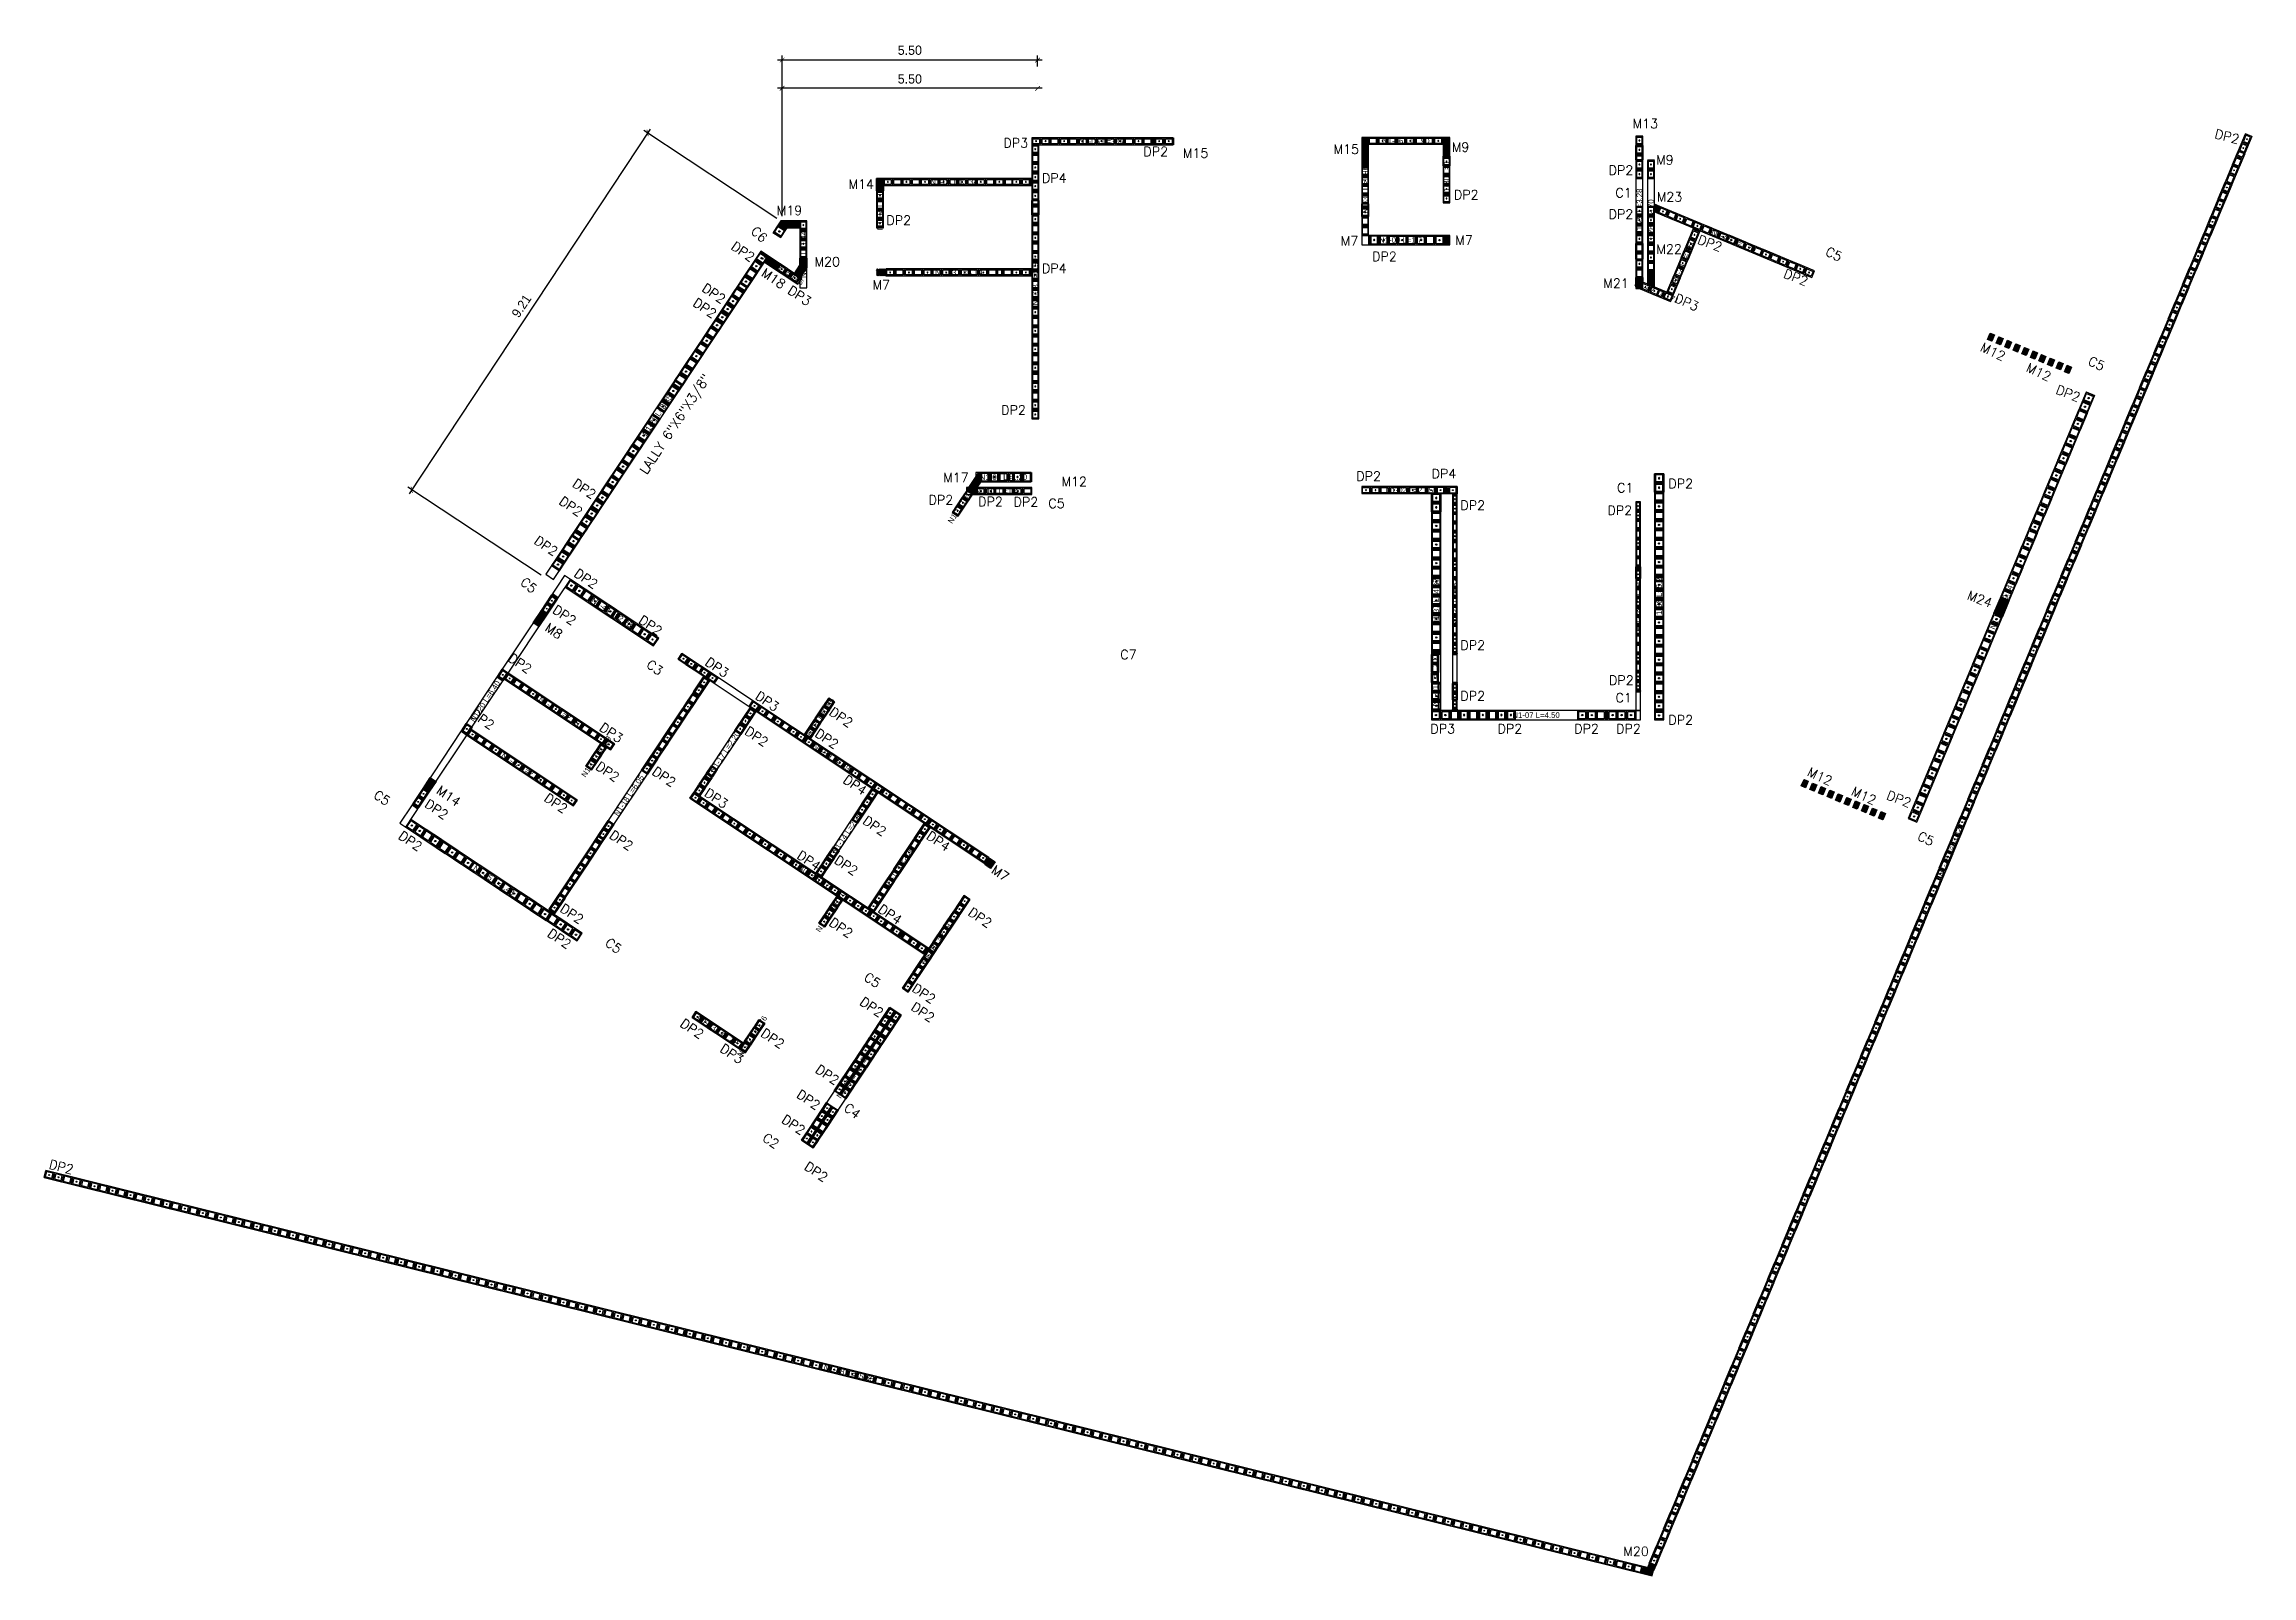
# Model space of a CAD drawing. Header units: metres. Extents: x -32.8 to 14.7, y -22.2 to 10.8.
import ezdxf
from ezdxf.enums import TextEntityAlignment as Align
from ezdxf.xclip import XClip

# ---------------------------------------------------------------- set-up
doc = ezdxf.new("R2010")
doc.units = ezdxf.units.M
doc.header["$XCLIPFRAME"] = 2
for name, color, linetype in [('block0.14', 1, 'Continuous'), ('BLOCK251', 1, 'Continuous'), ('BLOKS 008', 8, 'Continuous'), ('CUANT-MUROS-TEXTO', 7, 'Continuous'), ('hatch', 8, 'Continuous'), ('l1', 1, 'Continuous'), ('MOCHETAS 004', 4, 'Continuous'), ('N1 Muro de 10cm', 3, 'Continuous'), ('N1 Muro de 10cm - Vano puerta', 2, 'Continuous'), ('N1 Muro de 15cm', 1, 'Continuous'), ('N1 Muro de 15cm - Vano puerta', 2, 'Continuous'), ('N1 Muro de 20cm', 5, 'Continuous'), ('N1 Muro de 20cm - Vano puerta', 2, 'Continuous'), ('N1 Muro de contencion de 30cm', 6, 'Continuous'), ('N1 Muro perimetral de 15cm', 1, 'Continuous'), ('S-hatch 002', 2, 'Continuous'), ('S-hatch008', 8, 'Continuous'), ('S-text 003', 3, 'Continuous'), ('TEX5', 4, 'Continuous')]:
    doc.layers.add(name, color=color, linetype=linetype)
doc.styles.add('ROMANS', font='romans')
doc.styles.add('ROTULOS', font='GOTHIC.TTF')
doc.styles.get("Standard").update_dxf_attribs({"font": 'arial.ttf'})
doc.dimstyles.new('DIM_100_2', dxfattribs={"dimtxt": 0.2, "dimasz": 0.1, "dimexe": 0.1, "dimexo": 0.1, "dimgap": 0.15, "dimtad": 1, "dimtxsty": 'ROTULOS', "dimblk": 'ARCHTICK', "dimcen": 0.1, "dimdle": 0.1, "dimclrd": 256, "dimclre": 256, "dimclrt": 1, "dimaunit": 1, "dimadec": 3, "dimazin": 3, "dimtfac": 1, "dimtix": 1, "dimtmove": 2, "dimatfit": 0, "dimldrblk": 'FLECHA', "dimfxl": 0.25, "dimtvp": 1, "dimlwd": -1, "dimlwe": -1})
pattern_1 = [(45, (4e-16, 0.08376), (-0.01122532, 0.01122532), [])]

msp = doc.modelspace()

# ---------------------------------------------------------------- texts
at = {"layer": 'CUANT-MUROS-TEXTO'}
for s, p in [('N1-05 L=3.04', (-9.991, 8.685)), ('N1-06 L=1.90', (-3.461, 8.695)), ('N1-04 L=3.34', (-13.181, 7.811)), ('N1-09 L=1.77', (-3.528, 6.56)), ('N1-03 L=3.14', (-13.081, 5.864)), ('N1-08 L=1.20', (-12.119, 1.458)), ('N1-01 L=1.41', (-12.214, 1.158)), ('N1-02 L=2.05', (-3.384, 1.178)), ('N1-07 L=4.50', (-0.659, -3.664))]:
    msp.add_text(s, height=0.12, dxfattribs=at).set_placement(p, align=Align.MIDDLE_CENTER)
for s, rotation, p in [('N1-32 L=1.96', 90, (-4.336, 7.64)), ('N1-30 L=1.26', 90, (-2.586, 7.99)), ('N1-34 L=0.91', 90, (-14.776, 7.279)), ('N1-29 L=3.28', 90, (1.564, 7.157)), ('N1-28 L=2.70', 90, (1.814, 6.926)), ('N1-35 L=1.44', 90, (-16.426, 6.251)), ('N1-46 L=3.70', -22.6388, (3.595, 6.538)), ('N1-38 L=0.86', -33.6179, (-16.86, 5.91)), ('N1-24 L=1.50', 67.3612, (2.512, 6.097)), ('N1-33 L=5.90', 90, (-11.436, 5.66)), ('N1-47 L=0.71', -22.6388, (1.937, 5.445)), ('N1-21 L=8.35', 56.3938, (-19.571, 2.789)), ('N1-16 L=0.59', 56.3938, (-12.996, 0.903)), ('N1-37 L=4.67', 90, (-2.807, -1.23)), ('N1-27 L=4.67', 90, (-2.407, -1.23)), ('N1-26 L=4.49', 90, (1.539, -1.317)), ('N1-36 L=5.29', 90, (1.989, -1.119)), ('N1-25 L=9.94', 67.3612, (9.355, -1.341)), ('N1-44 L=2.28', -33.6179, (-20.544, -1.457)), ('N1-31 L=1.20', 90, (-2.832, -2.961)), ('N1-20 L=6.40', 56.3938, (-23.273, -3.366)), ('N1-41 L=2.75', -33.6179, (-21.677, -3.584)), ('N1-15 L=0.95', 56.3938, (-16.08, -3.736)), ('N1-19 L=0.59', 56.3938, (-20.882, -4.557)), ('N1-17 L=2.20', 56.3938, (-18.113, -4.454)), ('N1-39 L=7.93', -33.6179, (-15.779, -4.596)), ('N1-42 L=2.75', -33.6179, (-22.479, -4.792)), ('N1-18 L=6.05', 56.3938, (-20.178, -5.394)), ('N1-14 L=2.20', 56.3938, (-15.49, -6.198)), ('N1-23 L=33.42', 67.3612, (8.243, -6.606)), ('N1-11 L=2.20', 56.3938, (-14.365, -6.946)), ('N1-45 L=4.43', -33.6179, (-23.084, -7.216)), ('N1-40 L=6.07', -33.6179, (-16.297, -7.072)), ('N1-13 L=0.70', 56.3938, (-15.834, -7.89)), ('N1-10 L=2.39', 56.3938, (-13.567, -8.585)), ('N1-43 L=1.22', -33.6179, (-18.268, -10.447)), ('N1-12 L=0.76', 56.3938, (-17.528, -10.575)), ('N1-22 L=3.42', 56.3938, (-15.391, -11.467)), ('N1-48 L=35.65', -13.9204, (-15.444, -17.827))]:
    msp.add_text(s, height=0.12, rotation=rotation, dxfattribs=at).set_placement(p, align=Align.MIDDLE_CENTER)
at = {"layer": 'S-text 003', "style": 'ROMANS'}
for s, p in [('M13', (1.967, 8.966)), ('DP3', (-11.589, 8.549)), ('DP2', (-8.577, 8.365)), ('M15', (-4.469, 8.416)), ('M9', (-2.095, 8.46)), ('M15', (-7.711, 8.332)), ('DP2', (1.434, 7.963)), ('M9', (2.301, 8.186)), ('M14', (-14.907, 7.663)), ('DP4', (-10.761, 7.793)), ('DP2', (-1.896, 7.435)), ('M19', (-16.45, 7.097)), ('DP2', (1.434, 7.018)), ('M23', (2.487, 7.39)), ('DP2', (-14.107, 6.885)), ('M7', (-2.019, 6.46)), ('M20', (-15.637, 5.993)), ('M7', (-4.485, 6.441)), ('DP2', (-3.655, 6.107)), ('M22', (2.479, 6.266)), ('DP4', (-10.761, 5.85)), ('M21', (1.337, 5.529)), ('M7', (-14.562, 5.496)), ('DP2', (-11.638, 2.802)), ('M17', (-12.867, 1.347)), ('M12', (-10.324, 1.262)), ('DP2', (-3.997, 1.379)), ('DP4', (-2.376, 1.432)), ('DP2', (-13.201, 0.869)), ('DP2', (-12.133, 0.831)), ('DP2', (-11.371, 0.825)), ('DP2', (-1.756, 0.752)), ('DP2', (2.72, 1.218)), ('DP2', (1.409, 0.643)), ('DP2', (-1.756, -2.258)), ('DP2', (1.443, -3.013)), ('DP2', (-1.756, -3.35)), ('DP2', (2.72, -3.868)), ('DP3', (-2.401, -4.057)), ('DP2', (-0.957, -4.057)), ('DP2', (0.693, -4.057)), ('DP2', (1.595, -4.057)), ('M20', (1.767, -21.76))]:
    msp.add_text(s, height=0.2, dxfattribs=at).set_placement(p, align=Align.RIGHT)
for s, rotation, p in [('DP2', 345.6918, (14.445, 8.626)), ('DP2', 338.8457, (3.296, 6.302)), ('DP2', 325.8929, (-17.56, 6.079)), ('M18', 325.8929, (-16.895, 5.496)), ('DP2', 338.8457, (5.145, 5.567)), ('DP2', 325.8929, (-18.381, 4.864)), ('DP2', 325.8929, (-18.187, 5.178)), ('DP3', 325.8929, (-16.342, 5.128)), ('DP3', 336.2864, (2.787, 5.022)), ('M12', 335.3628, (9.383, 3.951)), ('M12', 335.3628, (10.366, 3.513)), ('DP2', 338.8457, (11.004, 3.07)), ('DP2', 325.8929, (-21.262, 0.597)), ('DP2', 325.8929, (-20.974, 0.973)), ('DP2', 325.8929, (-21.798, -0.254)), ('DP2', 325.8929, (-20.937, -0.959)), ('DP2', 325.8929, (-21.401, -1.745)), ('M24', 338.8457, (9.111, -1.359)), ('M8', 325.8929, (-21.693, -2.041)), ('DP2', 325.8929, (-19.548, -1.966)), ('DP2', 325.8929, (-22.359, -2.782)), ('DP3', 325.8929, (-18.117, -2.868)), ('DP3', 325.8929, (-17.04, -3.598)), ('DP2', 325.8929, (-23.161, -3.99)), ('DP2', 325.8929, (-15.448, -3.942)), ('DP3', 325.8929, (-20.394, -4.274)), ('DP2', 325.8929, (-17.268, -4.357)), ('DP2', 325.8929, (-15.755, -4.404)), ('DP2', 325.8929, (-20.472, -5.112)), ('M14', 325.8929, (-23.887, -5.64)), ('DP2', 325.8929, (-19.258, -5.223)), ('DP4', 325.8929, (-15.148, -5.402)), ('M12', 335.3628, (5.656, -5.187)), ('M12', 335.3628, (6.604, -5.604)), ('DP2', 325.8929, (-24.153, -5.922)), ('DP2', 325.8929, (-21.585, -5.792)), ('DP3', 325.8929, (-18.135, -5.685)), ('DP2', 338.8457, (7.363, -5.658)), ('DP2', 325.8929, (-24.716, -6.605)), ('DP2', 325.8929, (-20.176, -6.592)), ('DP2', 325.8929, (-14.726, -6.281)), ('DP4', 325.8929, (-13.354, -6.609)), ('DP4', 325.8929, (-16.143, -7.026)), ('DP2', 325.8929, (-15.339, -7.129)), ('M7', 325.8929, (-12.087, -7.257)), ('DP2', 325.8929, (-21.241, -8.173)), ('DP2', 325.8929, (-15.448, -8.474)), ('DP4', 325.8929, (-14.394, -8.186)), ('DP2', 325.8929, (-12.457, -8.253)), ('DP2', 325.8929, (-21.51, -8.707)), ('DP2', 325.8929, (-13.667, -9.888)), ('DP2', 325.8929, (-14.789, -10.18)), ('DP2', 325.8929, (-13.688, -10.29)), ('DP2', 325.8929, (-18.655, -10.644)), ('DP2', 325.8929, (-16.919, -10.856)), ('DP3', 325.8929, (-17.8, -11.186)), ('DP2', 325.8929, (-15.744, -11.635)), ('DP2', 325.8929, (-16.15, -12.173)), ('DP2', 325.8929, (-16.473, -12.711)), ('DP2', 345.6918, (-32.16, -13.548)), ('DP2', 325.8929, (-15.984, -13.724))]:
    msp.add_text(s, height=0.2, rotation=rotation, dxfattribs=at).set_placement(p, align=Align.RIGHT)
at = {"layer": 'TEX5', "style": 'ROMANS'}
for s, p in [('C1', (1.4, 7.477)), ('C5', (-10.802, 0.793)), ('C1', (1.435, 1.13)), ('C7', (-9.254, -2.462)), ('C1', (1.402, -3.389))]:
    msp.add_text(s, height=0.2, dxfattribs=at).set_placement(p, align=Align.RIGHT)
for s, rotation, p in [('C6', 317.9108, (-17.312, 6.489)), ('C5', 334.6179, (5.865, 6.092)), ('C5', 334.6179, (11.518, 3.737)), ('LALLY 6"X6"X3/8"', 56.5218, (-18.413, 3.594)), ('C5', 319.7187, (-22.264, -1.058)), ('C3', 324.0715, (-19.538, -2.824)), ('C5', 325.5816, (-25.402, -5.627)), ('C5', 334.6179, (7.846, -6.489)), ('C5', 323.5358, (-20.427, -8.812)), ('C5', 326.3099, (-14.848, -9.548)), ('C4', 322.6961, (-15.291, -12.367)), ('C2', 325.8403, (-17.034, -13.006))]:
    msp.add_text(s, height=0.2, rotation=rotation, dxfattribs=at).set_placement(p, align=Align.RIGHT)

# ---------------------------------------------------------------- blocks, each defined once
blk = doc.blocks.new('*U12')
for points in [[(-0.075, 0.4), (0.075, 0.4), (0.075, 0.01), (-0.075, 0.01)], [(0.055, 0.38), (-0.055, 0.38), (-0.055, 0.235), (0.055, 0.235)], [(0.055, 0.215), (-0.055, 0.215), (-0.055, 0.195), (0.055, 0.195)], [(0.055, 0.175), (-0.055, 0.175), (-0.055, 0.03), (0.055, 0.03)]]:
    blk.add_lwpolyline(points, close=True)
at = {"color": 251}
blk.add_lwpolyline([(-0.075, 0), (0.075, 0)], dxfattribs=at)
at = {"color": 3}
blk.add_circle((0, 0.307), 0.00953, dxfattribs=at)
blk = doc.blocks.new('*U274')
for points in [[(-0.075, 0.4), (0.075, 0.4), (0.075, 0.01), (-0.075, 0.01)], [(0.055, 0.38), (-0.055, 0.38), (-0.055, 0.235), (0.055, 0.235)], [(0.055, 0.215), (-0.055, 0.215), (-0.055, 0.195), (0.055, 0.195)], [(0.055, 0.175), (-0.055, 0.175), (-0.055, 0.03), (0.055, 0.03)]]:
    blk.add_lwpolyline(points, close=True)
at = {"color": 251}
blk.add_lwpolyline([(-0.075, 0), (0.075, 0)], dxfattribs=at)
at = {"color": 3}
blk.add_circle((0, 0.307), 0.00953, dxfattribs=at)
blk = doc.blocks.new('*U275')
for points in [[(-0.075, 0.4), (0.075, 0.4), (0.075, 0.01), (-0.075, 0.01)], [(0.055, 0.38), (-0.055, 0.38), (-0.055, 0.235), (0.055, 0.235)], [(0.055, 0.215), (-0.055, 0.215), (-0.055, 0.195), (0.055, 0.195)], [(0.055, 0.175), (-0.055, 0.175), (-0.055, 0.03), (0.055, 0.03)]]:
    blk.add_lwpolyline(points, close=True)
at = {"color": 251}
blk.add_lwpolyline([(-0.075, 0), (0.075, 0)], dxfattribs=at)
at = {"color": 3}
blk.add_circle((0, 0.307), 0.00953, dxfattribs=at)
blk = doc.blocks.new('*U276')
for points in [[(-0.075, 0.4), (0.075, 0.4), (0.075, 0.01), (-0.075, 0.01)], [(0.055, 0.38), (-0.055, 0.38), (-0.055, 0.235), (0.055, 0.235)], [(0.055, 0.215), (-0.055, 0.215), (-0.055, 0.195), (0.055, 0.195)], [(0.055, 0.175), (-0.055, 0.175), (-0.055, 0.03), (0.055, 0.03)]]:
    blk.add_lwpolyline(points, close=True)
at = {"color": 251}
blk.add_lwpolyline([(-0.075, 0), (0.075, 0)], dxfattribs=at)
at = {"color": 3}
blk.add_circle((0, 0.307), 0.00953, dxfattribs=at)
blk = doc.blocks.new('*U277')
for points in [[(-0.075, 0.4), (0.075, 0.4), (0.075, 0.01), (-0.075, 0.01)], [(0.055, 0.38), (-0.055, 0.38), (-0.055, 0.235), (0.055, 0.235)], [(0.055, 0.215), (-0.055, 0.215), (-0.055, 0.195), (0.055, 0.195)], [(0.055, 0.175), (-0.055, 0.175), (-0.055, 0.03), (0.055, 0.03)]]:
    blk.add_lwpolyline(points, close=True)
at = {"color": 251}
blk.add_lwpolyline([(-0.075, 0), (0.075, 0)], dxfattribs=at)
at = {"color": 3}
blk.add_circle((0, 0.307), 0.00953, dxfattribs=at)
blk = doc.blocks.new('*U278')
for points in [[(-0.075, 0.4), (0.075, 0.4), (0.075, 0.01), (-0.075, 0.01)], [(0.055, 0.38), (-0.055, 0.38), (-0.055, 0.235), (0.055, 0.235)], [(0.055, 0.215), (-0.055, 0.215), (-0.055, 0.195), (0.055, 0.195)], [(0.055, 0.175), (-0.055, 0.175), (-0.055, 0.03), (0.055, 0.03)]]:
    blk.add_lwpolyline(points, close=True)
at = {"color": 251}
blk.add_lwpolyline([(-0.075, 0), (0.075, 0)], dxfattribs=at)
at = {"color": 3}
blk.add_circle((0, 0.307), 0.00953, dxfattribs=at)
blk = doc.blocks.new('*U279')
for points in [[(-0.075, 0.4), (0.075, 0.4), (0.075, 0.01), (-0.075, 0.01)], [(0.055, 0.38), (-0.055, 0.38), (-0.055, 0.235), (0.055, 0.235)], [(0.055, 0.215), (-0.055, 0.215), (-0.055, 0.195), (0.055, 0.195)], [(0.055, 0.175), (-0.055, 0.175), (-0.055, 0.03), (0.055, 0.03)]]:
    blk.add_lwpolyline(points, close=True)
at = {"color": 251}
blk.add_lwpolyline([(-0.075, 0), (0.075, 0)], dxfattribs=at)
at = {"color": 3}
blk.add_circle((0, 0.307), 0.00953, dxfattribs=at)
blk = doc.blocks.new('*U280')
for points in [[(-0.075, 0.4), (0.075, 0.4), (0.075, 0.01), (-0.075, 0.01)], [(0.055, 0.38), (-0.055, 0.38), (-0.055, 0.235), (0.055, 0.235)], [(0.055, 0.215), (-0.055, 0.215), (-0.055, 0.195), (0.055, 0.195)], [(0.055, 0.175), (-0.055, 0.175), (-0.055, 0.03), (0.055, 0.03)]]:
    blk.add_lwpolyline(points, close=True)
at = {"color": 251}
blk.add_lwpolyline([(-0.075, 0), (0.075, 0)], dxfattribs=at)
at = {"color": 3}
blk.add_circle((0, 0.307), 0.00953, dxfattribs=at)
blk = doc.blocks.new('*U281')
for points in [[(-0.075, 0.4), (0.075, 0.4), (0.075, 0.01), (-0.075, 0.01)], [(0.055, 0.38), (-0.055, 0.38), (-0.055, 0.235), (0.055, 0.235)], [(0.055, 0.215), (-0.055, 0.215), (-0.055, 0.195), (0.055, 0.195)], [(0.055, 0.175), (-0.055, 0.175), (-0.055, 0.03), (0.055, 0.03)]]:
    blk.add_lwpolyline(points, close=True)
at = {"color": 251}
blk.add_lwpolyline([(-0.075, 0), (0.075, 0)], dxfattribs=at)
at = {"color": 3}
blk.add_circle((0, 0.307), 0.00953, dxfattribs=at)
blk = doc.blocks.new('*U282')
for points in [[(-0.075, 0.4), (0.075, 0.4), (0.075, 0.01), (-0.075, 0.01)], [(0.055, 0.38), (-0.055, 0.38), (-0.055, 0.235), (0.055, 0.235)], [(0.055, 0.215), (-0.055, 0.215), (-0.055, 0.195), (0.055, 0.195)], [(0.055, 0.175), (-0.055, 0.175), (-0.055, 0.03), (0.055, 0.03)]]:
    blk.add_lwpolyline(points, close=True)
at = {"color": 251}
blk.add_lwpolyline([(-0.075, 0), (0.075, 0)], dxfattribs=at)
at = {"color": 3}
blk.add_circle((0, 0.307), 0.00953, dxfattribs=at)
blk = doc.blocks.new('*U283')
for points in [[(-0.075, 0.4), (0.075, 0.4), (0.075, 0.01), (-0.075, 0.01)], [(0.055, 0.38), (-0.055, 0.38), (-0.055, 0.235), (0.055, 0.235)], [(0.055, 0.215), (-0.055, 0.215), (-0.055, 0.195), (0.055, 0.195)], [(0.055, 0.175), (-0.055, 0.175), (-0.055, 0.03), (0.055, 0.03)]]:
    blk.add_lwpolyline(points, close=True)
at = {"color": 251}
blk.add_lwpolyline([(-0.075, 0), (0.075, 0)], dxfattribs=at)
at = {"color": 3}
blk.add_circle((0, 0.307), 0.00953, dxfattribs=at)
blk = doc.blocks.new('*U284')
for points in [[(-0.075, 0.4), (0.075, 0.4), (0.075, 0.01), (-0.075, 0.01)], [(0.055, 0.38), (-0.055, 0.38), (-0.055, 0.235), (0.055, 0.235)], [(0.055, 0.215), (-0.055, 0.215), (-0.055, 0.195), (0.055, 0.195)], [(0.055, 0.175), (-0.055, 0.175), (-0.055, 0.03), (0.055, 0.03)]]:
    blk.add_lwpolyline(points, close=True)
at = {"color": 251}
blk.add_lwpolyline([(-0.075, 0), (0.075, 0)], dxfattribs=at)
at = {"color": 3}
blk.add_circle((0, 0.307), 0.00953, dxfattribs=at)
blk = doc.blocks.new('*U285')
for points in [[(-0.075, 0.4), (0.075, 0.4), (0.075, 0.01), (-0.075, 0.01)], [(0.055, 0.38), (-0.055, 0.38), (-0.055, 0.235), (0.055, 0.235)], [(0.055, 0.215), (-0.055, 0.215), (-0.055, 0.195), (0.055, 0.195)], [(0.055, 0.175), (-0.055, 0.175), (-0.055, 0.03), (0.055, 0.03)]]:
    blk.add_lwpolyline(points, close=True)
at = {"color": 251}
blk.add_lwpolyline([(-0.075, 0), (0.075, 0)], dxfattribs=at)
at = {"color": 3}
blk.add_circle((0, 0.307), 0.00953, dxfattribs=at)
blk = doc.blocks.new('*U286')
for points in [[(-0.075, 0.4), (0.075, 0.4), (0.075, 0.01), (-0.075, 0.01)], [(0.055, 0.38), (-0.055, 0.38), (-0.055, 0.235), (0.055, 0.235)], [(0.055, 0.215), (-0.055, 0.215), (-0.055, 0.195), (0.055, 0.195)], [(0.055, 0.175), (-0.055, 0.175), (-0.055, 0.03), (0.055, 0.03)]]:
    blk.add_lwpolyline(points, close=True)
at = {"color": 251}
blk.add_lwpolyline([(-0.075, 0), (0.075, 0)], dxfattribs=at)
at = {"color": 3}
blk.add_circle((0, 0.307), 0.00953, dxfattribs=at)
blk = doc.blocks.new('*U287')
for points in [[(-0.075, 0.4), (0.075, 0.4), (0.075, 0.01), (-0.075, 0.01)], [(0.055, 0.38), (-0.055, 0.38), (-0.055, 0.235), (0.055, 0.235)], [(0.055, 0.215), (-0.055, 0.215), (-0.055, 0.195), (0.055, 0.195)], [(0.055, 0.175), (-0.055, 0.175), (-0.055, 0.03), (0.055, 0.03)]]:
    blk.add_lwpolyline(points, close=True)
at = {"color": 251}
blk.add_lwpolyline([(-0.075, 0), (0.075, 0)], dxfattribs=at)
at = {"color": 3}
blk.add_circle((0, 0.307), 0.00953, dxfattribs=at)
blk = doc.blocks.new('*U288')
for points in [[(-0.075, 0.4), (0.075, 0.4), (0.075, 0.01), (-0.075, 0.01)], [(0.055, 0.38), (-0.055, 0.38), (-0.055, 0.235), (0.055, 0.235)], [(0.055, 0.215), (-0.055, 0.215), (-0.055, 0.195), (0.055, 0.195)], [(0.055, 0.175), (-0.055, 0.175), (-0.055, 0.03), (0.055, 0.03)]]:
    blk.add_lwpolyline(points, close=True)
at = {"color": 251}
blk.add_lwpolyline([(-0.075, 0), (0.075, 0)], dxfattribs=at)
at = {"color": 3}
blk.add_circle((0, 0.307), 0.00953, dxfattribs=at)
blk = doc.blocks.new('*U289')
for points in [[(-0.075, 0.4), (0.075, 0.4), (0.075, 0.01), (-0.075, 0.01)], [(0.055, 0.38), (-0.055, 0.38), (-0.055, 0.235), (0.055, 0.235)], [(0.055, 0.215), (-0.055, 0.215), (-0.055, 0.195), (0.055, 0.195)], [(0.055, 0.175), (-0.055, 0.175), (-0.055, 0.03), (0.055, 0.03)]]:
    blk.add_lwpolyline(points, close=True)
at = {"color": 251}
blk.add_lwpolyline([(-0.075, 0), (0.075, 0)], dxfattribs=at)
at = {"color": 3}
blk.add_circle((0, 0.307), 0.00953, dxfattribs=at)
blk = doc.blocks.new('*U290')
for points in [[(-0.075, 0.4), (0.075, 0.4), (0.075, 0.01), (-0.075, 0.01)], [(0.055, 0.38), (-0.055, 0.38), (-0.055, 0.235), (0.055, 0.235)], [(0.055, 0.215), (-0.055, 0.215), (-0.055, 0.195), (0.055, 0.195)], [(0.055, 0.175), (-0.055, 0.175), (-0.055, 0.03), (0.055, 0.03)]]:
    blk.add_lwpolyline(points, close=True)
at = {"color": 251}
blk.add_lwpolyline([(-0.075, 0), (0.075, 0)], dxfattribs=at)
at = {"color": 3}
blk.add_circle((0, 0.307), 0.00953, dxfattribs=at)
blk = doc.blocks.new('*U291')
for points in [[(-0.075, 0.4), (0.075, 0.4), (0.075, 0.01), (-0.075, 0.01)], [(0.055, 0.38), (-0.055, 0.38), (-0.055, 0.235), (0.055, 0.235)], [(0.055, 0.215), (-0.055, 0.215), (-0.055, 0.195), (0.055, 0.195)], [(0.055, 0.175), (-0.055, 0.175), (-0.055, 0.03), (0.055, 0.03)]]:
    blk.add_lwpolyline(points, close=True)
at = {"color": 251}
blk.add_lwpolyline([(-0.075, 0), (0.075, 0)], dxfattribs=at)
at = {"color": 3}
blk.add_circle((0, 0.307), 0.00953, dxfattribs=at)
blk = doc.blocks.new('*U292')
for points in [[(-0.075, 0.4), (0.075, 0.4), (0.075, 0.01), (-0.075, 0.01)], [(0.055, 0.38), (-0.055, 0.38), (-0.055, 0.235), (0.055, 0.235)], [(0.055, 0.215), (-0.055, 0.215), (-0.055, 0.195), (0.055, 0.195)], [(0.055, 0.175), (-0.055, 0.175), (-0.055, 0.03), (0.055, 0.03)]]:
    blk.add_lwpolyline(points, close=True)
at = {"color": 251}
blk.add_lwpolyline([(-0.075, 0), (0.075, 0)], dxfattribs=at)
at = {"color": 3}
blk.add_circle((0, 0.307), 0.00953, dxfattribs=at)
blk = doc.blocks.new('*U293')
for points in [[(-0.075, 0.4), (0.075, 0.4), (0.075, 0.01), (-0.075, 0.01)], [(0.055, 0.38), (-0.055, 0.38), (-0.055, 0.235), (0.055, 0.235)], [(0.055, 0.215), (-0.055, 0.215), (-0.055, 0.195), (0.055, 0.195)], [(0.055, 0.175), (-0.055, 0.175), (-0.055, 0.03), (0.055, 0.03)]]:
    blk.add_lwpolyline(points, close=True)
at = {"color": 251}
blk.add_lwpolyline([(-0.075, 0), (0.075, 0)], dxfattribs=at)
at = {"color": 3}
blk.add_circle((0, 0.307), 0.00953, dxfattribs=at)
blk = doc.blocks.new('*U294')
for points in [[(-0.075, 0.4), (0.075, 0.4), (0.075, 0.01), (-0.075, 0.01)], [(0.055, 0.38), (-0.055, 0.38), (-0.055, 0.235), (0.055, 0.235)], [(0.055, 0.215), (-0.055, 0.215), (-0.055, 0.195), (0.055, 0.195)], [(0.055, 0.175), (-0.055, 0.175), (-0.055, 0.03), (0.055, 0.03)]]:
    blk.add_lwpolyline(points, close=True)
at = {"color": 251}
blk.add_lwpolyline([(-0.075, 0), (0.075, 0)], dxfattribs=at)
at = {"color": 3}
blk.add_circle((0, 0.307), 0.00953, dxfattribs=at)
blk = doc.blocks.new('*U295')
for points in [[(-0.075, 0.4), (0.075, 0.4), (0.075, 0.01), (-0.075, 0.01)], [(0.055, 0.38), (-0.055, 0.38), (-0.055, 0.235), (0.055, 0.235)], [(0.055, 0.215), (-0.055, 0.215), (-0.055, 0.195), (0.055, 0.195)], [(0.055, 0.175), (-0.055, 0.175), (-0.055, 0.03), (0.055, 0.03)]]:
    blk.add_lwpolyline(points, close=True)
at = {"color": 251}
blk.add_lwpolyline([(-0.075, 0), (0.075, 0)], dxfattribs=at)
at = {"color": 3}
blk.add_circle((0, 0.307), 0.00953, dxfattribs=at)
blk = doc.blocks.new('*U296')
for points in [[(-0.075, 0.4), (0.075, 0.4), (0.075, 0.01), (-0.075, 0.01)], [(0.055, 0.38), (-0.055, 0.38), (-0.055, 0.235), (0.055, 0.235)], [(0.055, 0.215), (-0.055, 0.215), (-0.055, 0.195), (0.055, 0.195)], [(0.055, 0.175), (-0.055, 0.175), (-0.055, 0.03), (0.055, 0.03)]]:
    blk.add_lwpolyline(points, close=True)
at = {"color": 251}
blk.add_lwpolyline([(-0.075, 0), (0.075, 0)], dxfattribs=at)
at = {"color": 3}
blk.add_circle((0, 0.307), 0.00953, dxfattribs=at)
blk = doc.blocks.new('*U297')
for points in [[(-0.075, 0.4), (0.075, 0.4), (0.075, 0.01), (-0.075, 0.01)], [(0.055, 0.38), (-0.055, 0.38), (-0.055, 0.235), (0.055, 0.235)], [(0.055, 0.215), (-0.055, 0.215), (-0.055, 0.195), (0.055, 0.195)], [(0.055, 0.175), (-0.055, 0.175), (-0.055, 0.03), (0.055, 0.03)]]:
    blk.add_lwpolyline(points, close=True)
at = {"color": 251}
blk.add_lwpolyline([(-0.075, 0), (0.075, 0)], dxfattribs=at)
at = {"color": 3}
blk.add_circle((0, 0.307), 0.00953, dxfattribs=at)
blk = doc.blocks.new('*U298')
for points in [[(-0.075, 0.4), (0.075, 0.4), (0.075, 0.01), (-0.075, 0.01)], [(0.055, 0.38), (-0.055, 0.38), (-0.055, 0.235), (0.055, 0.235)], [(0.055, 0.215), (-0.055, 0.215), (-0.055, 0.195), (0.055, 0.195)], [(0.055, 0.175), (-0.055, 0.175), (-0.055, 0.03), (0.055, 0.03)]]:
    blk.add_lwpolyline(points, close=True)
at = {"color": 251}
blk.add_lwpolyline([(-0.075, 0), (0.075, 0)], dxfattribs=at)
at = {"color": 3}
blk.add_circle((0, 0.307), 0.00953, dxfattribs=at)
blk = doc.blocks.new('*U299')
for points in [[(-0.075, 0.4), (0.075, 0.4), (0.075, 0.01), (-0.075, 0.01)], [(0.055, 0.38), (-0.055, 0.38), (-0.055, 0.235), (0.055, 0.235)], [(0.055, 0.215), (-0.055, 0.215), (-0.055, 0.195), (0.055, 0.195)], [(0.055, 0.175), (-0.055, 0.175), (-0.055, 0.03), (0.055, 0.03)]]:
    blk.add_lwpolyline(points, close=True)
at = {"color": 251}
blk.add_lwpolyline([(-0.075, 0), (0.075, 0)], dxfattribs=at)
at = {"color": 3}
blk.add_circle((0, 0.307), 0.00953, dxfattribs=at)
blk = doc.blocks.new('*U300')
for points in [[(-0.075, 0.4), (0.075, 0.4), (0.075, 0.01), (-0.075, 0.01)], [(0.055, 0.38), (-0.055, 0.38), (-0.055, 0.235), (0.055, 0.235)], [(0.055, 0.215), (-0.055, 0.215), (-0.055, 0.195), (0.055, 0.195)], [(0.055, 0.175), (-0.055, 0.175), (-0.055, 0.03), (0.055, 0.03)]]:
    blk.add_lwpolyline(points, close=True)
at = {"color": 251}
blk.add_lwpolyline([(-0.075, 0), (0.075, 0)], dxfattribs=at)
at = {"color": 3}
blk.add_circle((0, 0.307), 0.00953, dxfattribs=at)
blk = doc.blocks.new('*U301')
for points in [[(-0.075, 0.4), (0.075, 0.4), (0.075, 0.01), (-0.075, 0.01)], [(0.055, 0.38), (-0.055, 0.38), (-0.055, 0.235), (0.055, 0.235)], [(0.055, 0.215), (-0.055, 0.215), (-0.055, 0.195), (0.055, 0.195)], [(0.055, 0.175), (-0.055, 0.175), (-0.055, 0.03), (0.055, 0.03)]]:
    blk.add_lwpolyline(points, close=True)
at = {"color": 251}
blk.add_lwpolyline([(-0.075, 0), (0.075, 0)], dxfattribs=at)
at = {"color": 3}
blk.add_circle((0, 0.307), 0.00953, dxfattribs=at)
blk = doc.blocks.new('*U302')
for points in [[(-0.075, 0.4), (0.075, 0.4), (0.075, 0.01), (-0.075, 0.01)], [(0.055, 0.38), (-0.055, 0.38), (-0.055, 0.235), (0.055, 0.235)], [(0.055, 0.215), (-0.055, 0.215), (-0.055, 0.195), (0.055, 0.195)], [(0.055, 0.175), (-0.055, 0.175), (-0.055, 0.03), (0.055, 0.03)]]:
    blk.add_lwpolyline(points, close=True)
at = {"color": 251}
blk.add_lwpolyline([(-0.075, 0), (0.075, 0)], dxfattribs=at)
at = {"color": 3}
blk.add_circle((0, 0.307), 0.00953, dxfattribs=at)
blk = doc.blocks.new('*U303')
for points in [[(-0.075, 0.4), (0.075, 0.4), (0.075, 0.01), (-0.075, 0.01)], [(0.055, 0.38), (-0.055, 0.38), (-0.055, 0.235), (0.055, 0.235)], [(0.055, 0.215), (-0.055, 0.215), (-0.055, 0.195), (0.055, 0.195)], [(0.055, 0.175), (-0.055, 0.175), (-0.055, 0.03), (0.055, 0.03)]]:
    blk.add_lwpolyline(points, close=True)
at = {"color": 251}
blk.add_lwpolyline([(-0.075, 0), (0.075, 0)], dxfattribs=at)
at = {"color": 3}
blk.add_circle((0, 0.307), 0.00953, dxfattribs=at)
blk = doc.blocks.new('*U304')
for points in [[(-0.075, 0.4), (0.075, 0.4), (0.075, 0.01), (-0.075, 0.01)], [(0.055, 0.38), (-0.055, 0.38), (-0.055, 0.235), (0.055, 0.235)], [(0.055, 0.215), (-0.055, 0.215), (-0.055, 0.195), (0.055, 0.195)], [(0.055, 0.175), (-0.055, 0.175), (-0.055, 0.03), (0.055, 0.03)]]:
    blk.add_lwpolyline(points, close=True)
at = {"color": 251}
blk.add_lwpolyline([(-0.075, 0), (0.075, 0)], dxfattribs=at)
at = {"color": 3}
blk.add_circle((0, 0.307), 0.00953, dxfattribs=at)
blk = doc.blocks.new('*U305')
for points in [[(-0.075, 0.4), (0.075, 0.4), (0.075, 0.01), (-0.075, 0.01)], [(0.055, 0.38), (-0.055, 0.38), (-0.055, 0.235), (0.055, 0.235)], [(0.055, 0.215), (-0.055, 0.215), (-0.055, 0.195), (0.055, 0.195)], [(0.055, 0.175), (-0.055, 0.175), (-0.055, 0.03), (0.055, 0.03)]]:
    blk.add_lwpolyline(points, close=True)
at = {"color": 251}
blk.add_lwpolyline([(-0.075, 0), (0.075, 0)], dxfattribs=at)
at = {"color": 3}
blk.add_circle((0, 0.307), 0.00953, dxfattribs=at)
blk = doc.blocks.new('*U306')
for points in [[(-0.075, 0.4), (0.075, 0.4), (0.075, 0.01), (-0.075, 0.01)], [(0.055, 0.38), (-0.055, 0.38), (-0.055, 0.235), (0.055, 0.235)], [(0.055, 0.215), (-0.055, 0.215), (-0.055, 0.195), (0.055, 0.195)], [(0.055, 0.175), (-0.055, 0.175), (-0.055, 0.03), (0.055, 0.03)]]:
    blk.add_lwpolyline(points, close=True)
at = {"color": 251}
blk.add_lwpolyline([(-0.075, 0), (0.075, 0)], dxfattribs=at)
at = {"color": 3}
blk.add_circle((0, 0.307), 0.00953, dxfattribs=at)
blk = doc.blocks.new('*U307')
for points in [[(-0.075, 0.4), (0.075, 0.4), (0.075, 0.01), (-0.075, 0.01)], [(0.055, 0.38), (-0.055, 0.38), (-0.055, 0.235), (0.055, 0.235)], [(0.055, 0.215), (-0.055, 0.215), (-0.055, 0.195), (0.055, 0.195)], [(0.055, 0.175), (-0.055, 0.175), (-0.055, 0.03), (0.055, 0.03)]]:
    blk.add_lwpolyline(points, close=True)
at = {"color": 251}
blk.add_lwpolyline([(-0.075, 0), (0.075, 0)], dxfattribs=at)
at = {"color": 3}
blk.add_circle((0, 0.307), 0.00953, dxfattribs=at)
blk = doc.blocks.new('*U308')
for points in [[(-0.075, 0.4), (0.075, 0.4), (0.075, 0.01), (-0.075, 0.01)], [(0.055, 0.38), (-0.055, 0.38), (-0.055, 0.235), (0.055, 0.235)], [(0.055, 0.215), (-0.055, 0.215), (-0.055, 0.195), (0.055, 0.195)], [(0.055, 0.175), (-0.055, 0.175), (-0.055, 0.03), (0.055, 0.03)]]:
    blk.add_lwpolyline(points, close=True)
at = {"color": 251}
blk.add_lwpolyline([(-0.075, 0), (0.075, 0)], dxfattribs=at)
at = {"color": 3}
blk.add_circle((0, 0.307), 0.00953, dxfattribs=at)
blk = doc.blocks.new('*U309')
for points in [[(-0.075, 0.4), (0.075, 0.4), (0.075, 0.01), (-0.075, 0.01)], [(0.055, 0.38), (-0.055, 0.38), (-0.055, 0.235), (0.055, 0.235)], [(0.055, 0.215), (-0.055, 0.215), (-0.055, 0.195), (0.055, 0.195)], [(0.055, 0.175), (-0.055, 0.175), (-0.055, 0.03), (0.055, 0.03)]]:
    blk.add_lwpolyline(points, close=True)
at = {"color": 251}
blk.add_lwpolyline([(-0.075, 0), (0.075, 0)], dxfattribs=at)
at = {"color": 3}
blk.add_circle((0, 0.307), 0.00953, dxfattribs=at)
blk = doc.blocks.new('*U310')
for points in [[(-0.075, 0.4), (0.075, 0.4), (0.075, 0.01), (-0.075, 0.01)], [(0.055, 0.38), (-0.055, 0.38), (-0.055, 0.235), (0.055, 0.235)], [(0.055, 0.215), (-0.055, 0.215), (-0.055, 0.195), (0.055, 0.195)], [(0.055, 0.175), (-0.055, 0.175), (-0.055, 0.03), (0.055, 0.03)]]:
    blk.add_lwpolyline(points, close=True)
at = {"color": 251}
blk.add_lwpolyline([(-0.075, 0), (0.075, 0)], dxfattribs=at)
at = {"color": 3}
blk.add_circle((0, 0.307), 0.00953, dxfattribs=at)
blk = doc.blocks.new('*U311')
for points in [[(-0.075, 0.4), (0.075, 0.4), (0.075, 0.01), (-0.075, 0.01)], [(0.055, 0.38), (-0.055, 0.38), (-0.055, 0.235), (0.055, 0.235)], [(0.055, 0.215), (-0.055, 0.215), (-0.055, 0.195), (0.055, 0.195)], [(0.055, 0.175), (-0.055, 0.175), (-0.055, 0.03), (0.055, 0.03)]]:
    blk.add_lwpolyline(points, close=True)
at = {"color": 251}
blk.add_lwpolyline([(-0.075, 0), (0.075, 0)], dxfattribs=at)
at = {"color": 3}
blk.add_circle((0, 0.307), 0.00953, dxfattribs=at)
blk = doc.blocks.new('*U312')
for points in [[(-0.075, 0.4), (0.075, 0.4), (0.075, 0.01), (-0.075, 0.01)], [(0.055, 0.38), (-0.055, 0.38), (-0.055, 0.235), (0.055, 0.235)], [(0.055, 0.215), (-0.055, 0.215), (-0.055, 0.195), (0.055, 0.195)], [(0.055, 0.175), (-0.055, 0.175), (-0.055, 0.03), (0.055, 0.03)]]:
    blk.add_lwpolyline(points, close=True)
at = {"color": 251}
blk.add_lwpolyline([(-0.075, 0), (0.075, 0)], dxfattribs=at)
at = {"color": 3}
blk.add_circle((0, 0.307), 0.00953, dxfattribs=at)
blk = doc.blocks.new('*U313')
for points in [[(-0.075, 0.4), (0.075, 0.4), (0.075, 0.01), (-0.075, 0.01)], [(0.055, 0.38), (-0.055, 0.38), (-0.055, 0.235), (0.055, 0.235)], [(0.055, 0.215), (-0.055, 0.215), (-0.055, 0.195), (0.055, 0.195)], [(0.055, 0.175), (-0.055, 0.175), (-0.055, 0.03), (0.055, 0.03)]]:
    blk.add_lwpolyline(points, close=True)
at = {"color": 251}
blk.add_lwpolyline([(-0.075, 0), (0.075, 0)], dxfattribs=at)
at = {"color": 3}
blk.add_circle((0, 0.307), 0.00953, dxfattribs=at)
blk = doc.blocks.new('*U314')
for points in [[(-0.075, 0.4), (0.075, 0.4), (0.075, 0.01), (-0.075, 0.01)], [(0.055, 0.38), (-0.055, 0.38), (-0.055, 0.235), (0.055, 0.235)], [(0.055, 0.215), (-0.055, 0.215), (-0.055, 0.195), (0.055, 0.195)], [(0.055, 0.175), (-0.055, 0.175), (-0.055, 0.03), (0.055, 0.03)]]:
    blk.add_lwpolyline(points, close=True)
at = {"color": 251}
blk.add_lwpolyline([(-0.075, 0), (0.075, 0)], dxfattribs=at)
at = {"color": 3}
blk.add_circle((0, 0.307), 0.00953, dxfattribs=at)
blk = doc.blocks.new('*U315')
for points in [[(-0.075, 0.4), (0.075, 0.4), (0.075, 0.01), (-0.075, 0.01)], [(0.055, 0.38), (-0.055, 0.38), (-0.055, 0.235), (0.055, 0.235)], [(0.055, 0.215), (-0.055, 0.215), (-0.055, 0.195), (0.055, 0.195)], [(0.055, 0.175), (-0.055, 0.175), (-0.055, 0.03), (0.055, 0.03)]]:
    blk.add_lwpolyline(points, close=True)
at = {"color": 251}
blk.add_lwpolyline([(-0.075, 0), (0.075, 0)], dxfattribs=at)
at = {"color": 3}
blk.add_circle((0, 0.307), 0.00953, dxfattribs=at)
blk = doc.blocks.new('*U316')
for points in [[(-0.075, 0.4), (0.075, 0.4), (0.075, 0.01), (-0.075, 0.01)], [(0.055, 0.38), (-0.055, 0.38), (-0.055, 0.235), (0.055, 0.235)], [(0.055, 0.215), (-0.055, 0.215), (-0.055, 0.195), (0.055, 0.195)], [(0.055, 0.175), (-0.055, 0.175), (-0.055, 0.03), (0.055, 0.03)]]:
    blk.add_lwpolyline(points, close=True)
at = {"color": 251}
blk.add_lwpolyline([(-0.075, 0), (0.075, 0)], dxfattribs=at)
at = {"color": 3}
blk.add_circle((0, 0.307), 0.00953, dxfattribs=at)
blk = doc.blocks.new('*U317')
for points in [[(-0.075, 0.4), (0.075, 0.4), (0.075, 0.01), (-0.075, 0.01)], [(0.055, 0.38), (-0.055, 0.38), (-0.055, 0.235), (0.055, 0.235)], [(0.055, 0.215), (-0.055, 0.215), (-0.055, 0.195), (0.055, 0.195)], [(0.055, 0.175), (-0.055, 0.175), (-0.055, 0.03), (0.055, 0.03)]]:
    blk.add_lwpolyline(points, close=True)
at = {"color": 251}
blk.add_lwpolyline([(-0.075, 0), (0.075, 0)], dxfattribs=at)
at = {"color": 3}
blk.add_circle((0, 0.307), 0.00953, dxfattribs=at)
blk = doc.blocks.new('*U14')
for points in [[(-0.075, 0.4), (0.075, 0.4), (0.075, 0.01), (-0.075, 0.01)], [(0.055, 0.38), (-0.055, 0.38), (-0.055, 0.235), (0.055, 0.235)], [(0.055, 0.215), (-0.055, 0.215), (-0.055, 0.195), (0.055, 0.195)], [(0.055, 0.175), (-0.055, 0.175), (-0.055, 0.03), (0.055, 0.03)]]:
    blk.add_lwpolyline(points, close=True)
at = {"color": 251}
blk.add_lwpolyline([(-0.075, 0), (0.075, 0)], dxfattribs=at)
at = {"color": 3}
blk.add_circle((0, 0.307), 0.00953, dxfattribs=at)
blk = doc.blocks.new('*U15')
for points in [[(-0.075, 0.4), (0.075, 0.4), (0.075, 0.01), (-0.075, 0.01)], [(0.055, 0.38), (-0.055, 0.38), (-0.055, 0.235), (0.055, 0.235)], [(0.055, 0.215), (-0.055, 0.215), (-0.055, 0.195), (0.055, 0.195)], [(0.055, 0.175), (-0.055, 0.175), (-0.055, 0.03), (0.055, 0.03)]]:
    blk.add_lwpolyline(points, close=True)
at = {"color": 251}
blk.add_lwpolyline([(-0.075, 0), (0.075, 0)], dxfattribs=at)
at = {"color": 3}
blk.add_circle((0, 0.307), 0.00953, dxfattribs=at)
blk = doc.blocks.new('*U268')
for points in [[(-0.075, 0.4), (0.075, 0.4), (0.075, 0.01), (-0.075, 0.01)], [(0.055, 0.38), (-0.055, 0.38), (-0.055, 0.235), (0.055, 0.235)], [(0.055, 0.215), (-0.055, 0.215), (-0.055, 0.195), (0.055, 0.195)], [(0.055, 0.175), (-0.055, 0.175), (-0.055, 0.03), (0.055, 0.03)]]:
    blk.add_lwpolyline(points, close=True)
at = {"color": 251}
blk.add_lwpolyline([(-0.075, 0), (0.075, 0)], dxfattribs=at)
at = {"color": 3}
blk.add_circle((0, 0.102), 0.00953, dxfattribs=at)
blk = doc.blocks.new('*U16')
for points in [[(-0.075, 0.4), (0.075, 0.4), (0.075, 0.01), (-0.075, 0.01)], [(0.055, 0.38), (-0.055, 0.38), (-0.055, 0.235), (0.055, 0.235)], [(0.055, 0.215), (-0.055, 0.215), (-0.055, 0.195), (0.055, 0.195)], [(0.055, 0.175), (-0.055, 0.175), (-0.055, 0.03), (0.055, 0.03)]]:
    blk.add_lwpolyline(points, close=True)
at = {"color": 251}
blk.add_lwpolyline([(-0.075, 0), (0.075, 0)], dxfattribs=at)
at = {"color": 3}
blk.add_circle((0, 0.307), 0.00953, dxfattribs=at)
blk = doc.blocks.new('*U17')
for points in [[(-0.075, 0.4), (0.075, 0.4), (0.075, 0.01), (-0.075, 0.01)], [(0.055, 0.38), (-0.055, 0.38), (-0.055, 0.235), (0.055, 0.235)], [(0.055, 0.215), (-0.055, 0.215), (-0.055, 0.195), (0.055, 0.195)], [(0.055, 0.175), (-0.055, 0.175), (-0.055, 0.03), (0.055, 0.03)]]:
    blk.add_lwpolyline(points, close=True)
at = {"color": 251}
blk.add_lwpolyline([(-0.075, 0), (0.075, 0)], dxfattribs=at)
at = {"color": 3}
blk.add_circle((0, 0.307), 0.00953, dxfattribs=at)
blk = doc.blocks.new('*U319')
for points in [[(-0.075, 0.4), (0.075, 0.4), (0.075, 0.01), (-0.075, 0.01)], [(0.055, 0.38), (-0.055, 0.38), (-0.055, 0.235), (0.055, 0.235)], [(0.055, 0.215), (-0.055, 0.215), (-0.055, 0.195), (0.055, 0.195)], [(0.055, 0.175), (-0.055, 0.175), (-0.055, 0.03), (0.055, 0.03)]]:
    blk.add_lwpolyline(points, close=True)
at = {"color": 251}
blk.add_lwpolyline([(-0.075, 0), (0.075, 0)], dxfattribs=at)
at = {"color": 3}
blk.add_circle((0, 0.307), 0.00953, dxfattribs=at)
blk = doc.blocks.new('*U318')
for points in [[(-0.075, 0.4), (0.075, 0.4), (0.075, 0.01), (-0.075, 0.01)], [(0.055, 0.38), (-0.055, 0.38), (-0.055, 0.235), (0.055, 0.235)], [(0.055, 0.215), (-0.055, 0.215), (-0.055, 0.195), (0.055, 0.195)], [(0.055, 0.175), (-0.055, 0.175), (-0.055, 0.03), (0.055, 0.03)]]:
    blk.add_lwpolyline(points, close=True)
at = {"color": 251}
blk.add_lwpolyline([(-0.075, 0), (0.075, 0)], dxfattribs=at)
at = {"color": 3}
blk.add_circle((0, 0.307), 0.00953, dxfattribs=at)
blk = doc.blocks.new('*U18')
for points in [[(-0.075, 0.4), (0.075, 0.4), (0.075, 0.01), (-0.075, 0.01)], [(0.055, 0.38), (-0.055, 0.38), (-0.055, 0.235), (0.055, 0.235)], [(0.055, 0.215), (-0.055, 0.215), (-0.055, 0.195), (0.055, 0.195)], [(0.055, 0.175), (-0.055, 0.175), (-0.055, 0.03), (0.055, 0.03)]]:
    blk.add_lwpolyline(points, close=True)
at = {"color": 251}
blk.add_lwpolyline([(-0.075, 0), (0.075, 0)], dxfattribs=at)
at = {"color": 3}
blk.add_circle((0, 0.307), 0.00953, dxfattribs=at)
blk = doc.blocks.new('*U13')
for points in [[(-0.075, 0.4), (0.075, 0.4), (0.075, 0.01), (-0.075, 0.01)], [(0.055, 0.38), (-0.055, 0.38), (-0.055, 0.235), (0.055, 0.235)], [(0.055, 0.215), (-0.055, 0.215), (-0.055, 0.195), (0.055, 0.195)], [(0.055, 0.175), (-0.055, 0.175), (-0.055, 0.03), (0.055, 0.03)]]:
    blk.add_lwpolyline(points, close=True)
at = {"color": 251}
blk.add_lwpolyline([(-0.075, 0), (0.075, 0)], dxfattribs=at)
at = {"color": 3}
blk.add_circle((0, 0.307), 0.00953, dxfattribs=at)
blk = doc.blocks.new('*U19')
for points in [[(-0.075, 0.4), (0.075, 0.4), (0.075, 0.01), (-0.075, 0.01)], [(0.055, 0.38), (-0.055, 0.38), (-0.055, 0.235), (0.055, 0.235)], [(0.055, 0.215), (-0.055, 0.215), (-0.055, 0.195), (0.055, 0.195)], [(0.055, 0.175), (-0.055, 0.175), (-0.055, 0.03), (0.055, 0.03)]]:
    blk.add_lwpolyline(points, close=True)
at = {"color": 3}
blk.add_circle((0, 0.307), 0.00953, dxfattribs=at)
blk = doc.blocks.new('*U20')
for points in [[(-0.075, 0.4), (0.075, 0.4), (0.075, 0.01), (-0.075, 0.01)], [(0.055, 0.38), (-0.055, 0.38), (-0.055, 0.235), (0.055, 0.235)], [(0.055, 0.215), (-0.055, 0.215), (-0.055, 0.195), (0.055, 0.195)], [(0.055, 0.175), (-0.055, 0.175), (-0.055, 0.03), (0.055, 0.03)]]:
    blk.add_lwpolyline(points, close=True)
at = {"color": 251}
blk.add_lwpolyline([(-0.075, 0), (0.075, 0)], dxfattribs=at)
at = {"color": 3}
for centre in [(0, 0.307), (0, 0.102)]:
    blk.add_circle(centre, 0.00953, dxfattribs=at)
blk = doc.blocks.new('*U21')
for points in [[(-0.075, 0.4), (0.075, 0.4), (0.075, 0.01), (-0.075, 0.01)], [(0.055, 0.38), (-0.055, 0.38), (-0.055, 0.235), (0.055, 0.235)], [(0.055, 0.215), (-0.055, 0.215), (-0.055, 0.195), (0.055, 0.195)], [(0.055, 0.175), (-0.055, 0.175), (-0.055, 0.03), (0.055, 0.03)]]:
    blk.add_lwpolyline(points, close=True)
at = {"color": 251}
blk.add_lwpolyline([(-0.075, 0), (0.075, 0)], dxfattribs=at)
at = {"color": 3}
blk.add_circle((0, 0.102), 0.00953, dxfattribs=at)
blk = doc.blocks.new('*U214')
for points in [[(-0.075, 0.4), (0.075, 0.4), (0.075, 0.01), (-0.075, 0.01)], [(0.055, 0.38), (-0.055, 0.38), (-0.055, 0.235), (0.055, 0.235)], [(0.055, 0.215), (-0.055, 0.215), (-0.055, 0.195), (0.055, 0.195)], [(0.055, 0.175), (-0.055, 0.175), (-0.055, 0.03), (0.055, 0.03)]]:
    blk.add_lwpolyline(points, close=True)
at = {"color": 251}
blk.add_lwpolyline([(-0.075, 0), (0.075, 0)], dxfattribs=at)
at = {"color": 3}
blk.add_circle((0, 0.102), 0.00953, dxfattribs=at)
blk = doc.blocks.new('*U23')
for points in [[(-0.075, 0.4), (0.075, 0.4), (0.075, 0.01), (-0.075, 0.01)], [(0.055, 0.38), (-0.055, 0.38), (-0.055, 0.235), (0.055, 0.235)], [(0.055, 0.215), (-0.055, 0.215), (-0.055, 0.195), (0.055, 0.195)], [(0.055, 0.175), (-0.055, 0.175), (-0.055, 0.03), (0.055, 0.03)]]:
    blk.add_lwpolyline(points, close=True)
at = {"color": 251}
blk.add_lwpolyline([(-0.075, 0), (0.075, 0)], dxfattribs=at)
at = {"color": 3}
blk.add_circle((0, 0.102), 0.00953, dxfattribs=at)
blk = doc.blocks.new('*U215')
for points in [[(-0.075, 0.4), (0.075, 0.4), (0.075, 0.01), (-0.075, 0.01)], [(0.055, 0.38), (-0.055, 0.38), (-0.055, 0.235), (0.055, 0.235)], [(0.055, 0.215), (-0.055, 0.215), (-0.055, 0.195), (0.055, 0.195)], [(0.055, 0.175), (-0.055, 0.175), (-0.055, 0.03), (0.055, 0.03)]]:
    blk.add_lwpolyline(points, close=True)
at = {"color": 251}
blk.add_lwpolyline([(-0.075, 0), (0.075, 0)], dxfattribs=at)
at = {"color": 3}
blk.add_circle((0, 0.102), 0.00953, dxfattribs=at)
blk = doc.blocks.new('*U216')
for points in [[(-0.075, 0.4), (0.075, 0.4), (0.075, 0.01), (-0.075, 0.01)], [(0.055, 0.38), (-0.055, 0.38), (-0.055, 0.235), (0.055, 0.235)], [(0.055, 0.215), (-0.055, 0.215), (-0.055, 0.195), (0.055, 0.195)], [(0.055, 0.175), (-0.055, 0.175), (-0.055, 0.03), (0.055, 0.03)]]:
    blk.add_lwpolyline(points, close=True)
at = {"color": 251}
blk.add_lwpolyline([(-0.075, 0), (0.075, 0)], dxfattribs=at)
at = {"color": 3}
blk.add_circle((0, 0.102), 0.00953, dxfattribs=at)
blk = doc.blocks.new('*U217')
for points in [[(-0.075, 0.4), (0.075, 0.4), (0.075, 0.01), (-0.075, 0.01)], [(0.055, 0.38), (-0.055, 0.38), (-0.055, 0.235), (0.055, 0.235)], [(0.055, 0.215), (-0.055, 0.215), (-0.055, 0.195), (0.055, 0.195)], [(0.055, 0.175), (-0.055, 0.175), (-0.055, 0.03), (0.055, 0.03)]]:
    blk.add_lwpolyline(points, close=True)
at = {"color": 251}
blk.add_lwpolyline([(-0.075, 0), (0.075, 0)], dxfattribs=at)
at = {"color": 3}
blk.add_circle((0, 0.102), 0.00953, dxfattribs=at)
blk = doc.blocks.new('*U218')
for points in [[(-0.075, 0.4), (0.075, 0.4), (0.075, 0.01), (-0.075, 0.01)], [(0.055, 0.38), (-0.055, 0.38), (-0.055, 0.235), (0.055, 0.235)], [(0.055, 0.215), (-0.055, 0.215), (-0.055, 0.195), (0.055, 0.195)], [(0.055, 0.175), (-0.055, 0.175), (-0.055, 0.03), (0.055, 0.03)]]:
    blk.add_lwpolyline(points, close=True)
at = {"color": 251}
blk.add_lwpolyline([(-0.075, 0), (0.075, 0)], dxfattribs=at)
at = {"color": 3}
blk.add_circle((0, 0.102), 0.00953, dxfattribs=at)
blk = doc.blocks.new('*U219')
for points in [[(-0.075, 0.4), (0.075, 0.4), (0.075, 0.01), (-0.075, 0.01)], [(0.055, 0.38), (-0.055, 0.38), (-0.055, 0.235), (0.055, 0.235)], [(0.055, 0.215), (-0.055, 0.215), (-0.055, 0.195), (0.055, 0.195)], [(0.055, 0.175), (-0.055, 0.175), (-0.055, 0.03), (0.055, 0.03)]]:
    blk.add_lwpolyline(points, close=True)
at = {"color": 251}
blk.add_lwpolyline([(-0.075, 0), (0.075, 0)], dxfattribs=at)
at = {"color": 3}
blk.add_circle((0, 0.102), 0.00953, dxfattribs=at)
blk = doc.blocks.new('*U220')
for points in [[(-0.075, 0.4), (0.075, 0.4), (0.075, 0.01), (-0.075, 0.01)], [(0.055, 0.38), (-0.055, 0.38), (-0.055, 0.235), (0.055, 0.235)], [(0.055, 0.215), (-0.055, 0.215), (-0.055, 0.195), (0.055, 0.195)], [(0.055, 0.175), (-0.055, 0.175), (-0.055, 0.03), (0.055, 0.03)]]:
    blk.add_lwpolyline(points, close=True)
at = {"color": 251}
blk.add_lwpolyline([(-0.075, 0), (0.075, 0)], dxfattribs=at)
at = {"color": 3}
blk.add_circle((0, 0.102), 0.00953, dxfattribs=at)
blk = doc.blocks.new('*U221')
for points in [[(-0.075, 0.4), (0.075, 0.4), (0.075, 0.01), (-0.075, 0.01)], [(0.055, 0.38), (-0.055, 0.38), (-0.055, 0.235), (0.055, 0.235)], [(0.055, 0.215), (-0.055, 0.215), (-0.055, 0.195), (0.055, 0.195)], [(0.055, 0.175), (-0.055, 0.175), (-0.055, 0.03), (0.055, 0.03)]]:
    blk.add_lwpolyline(points, close=True)
at = {"color": 251}
blk.add_lwpolyline([(-0.075, 0), (0.075, 0)], dxfattribs=at)
at = {"color": 3}
blk.add_circle((0, 0.102), 0.00953, dxfattribs=at)
blk = doc.blocks.new('*U222')
for points in [[(-0.075, 0.4), (0.075, 0.4), (0.075, 0.01), (-0.075, 0.01)], [(0.055, 0.38), (-0.055, 0.38), (-0.055, 0.235), (0.055, 0.235)], [(0.055, 0.215), (-0.055, 0.215), (-0.055, 0.195), (0.055, 0.195)], [(0.055, 0.175), (-0.055, 0.175), (-0.055, 0.03), (0.055, 0.03)]]:
    blk.add_lwpolyline(points, close=True)
at = {"color": 251}
blk.add_lwpolyline([(-0.075, 0), (0.075, 0)], dxfattribs=at)
at = {"color": 3}
blk.add_circle((0, 0.102), 0.00953, dxfattribs=at)
blk = doc.blocks.new('*U223')
for points in [[(-0.075, 0.4), (0.075, 0.4), (0.075, 0.01), (-0.075, 0.01)], [(0.055, 0.38), (-0.055, 0.38), (-0.055, 0.235), (0.055, 0.235)], [(0.055, 0.215), (-0.055, 0.215), (-0.055, 0.195), (0.055, 0.195)], [(0.055, 0.175), (-0.055, 0.175), (-0.055, 0.03), (0.055, 0.03)]]:
    blk.add_lwpolyline(points, close=True)
at = {"color": 251}
blk.add_lwpolyline([(-0.075, 0), (0.075, 0)], dxfattribs=at)
at = {"color": 3}
blk.add_circle((0, 0.102), 0.00953, dxfattribs=at)
blk = doc.blocks.new('*U224')
for points in [[(-0.075, 0.4), (0.075, 0.4), (0.075, 0.01), (-0.075, 0.01)], [(0.055, 0.38), (-0.055, 0.38), (-0.055, 0.235), (0.055, 0.235)], [(0.055, 0.215), (-0.055, 0.215), (-0.055, 0.195), (0.055, 0.195)], [(0.055, 0.175), (-0.055, 0.175), (-0.055, 0.03), (0.055, 0.03)]]:
    blk.add_lwpolyline(points, close=True)
at = {"color": 251}
blk.add_lwpolyline([(-0.075, 0), (0.075, 0)], dxfattribs=at)
at = {"color": 3}
blk.add_circle((0, 0.102), 0.00953, dxfattribs=at)
blk = doc.blocks.new('*U225')
for points in [[(-0.075, 0.4), (0.075, 0.4), (0.075, 0.01), (-0.075, 0.01)], [(0.055, 0.38), (-0.055, 0.38), (-0.055, 0.235), (0.055, 0.235)], [(0.055, 0.215), (-0.055, 0.215), (-0.055, 0.195), (0.055, 0.195)], [(0.055, 0.175), (-0.055, 0.175), (-0.055, 0.03), (0.055, 0.03)]]:
    blk.add_lwpolyline(points, close=True)
at = {"color": 251}
blk.add_lwpolyline([(-0.075, 0), (0.075, 0)], dxfattribs=at)
at = {"color": 3}
blk.add_circle((0, 0.102), 0.00953, dxfattribs=at)
blk = doc.blocks.new('*U226')
for points in [[(-0.075, 0.4), (0.075, 0.4), (0.075, 0.01), (-0.075, 0.01)], [(0.055, 0.38), (-0.055, 0.38), (-0.055, 0.235), (0.055, 0.235)], [(0.055, 0.215), (-0.055, 0.215), (-0.055, 0.195), (0.055, 0.195)], [(0.055, 0.175), (-0.055, 0.175), (-0.055, 0.03), (0.055, 0.03)]]:
    blk.add_lwpolyline(points, close=True)
at = {"color": 251}
blk.add_lwpolyline([(-0.075, 0), (0.075, 0)], dxfattribs=at)
at = {"color": 3}
blk.add_circle((0, 0.102), 0.00953, dxfattribs=at)
blk = doc.blocks.new('*U227')
for points in [[(-0.075, 0.4), (0.075, 0.4), (0.075, 0.01), (-0.075, 0.01)], [(0.055, 0.38), (-0.055, 0.38), (-0.055, 0.235), (0.055, 0.235)], [(0.055, 0.215), (-0.055, 0.215), (-0.055, 0.195), (0.055, 0.195)], [(0.055, 0.175), (-0.055, 0.175), (-0.055, 0.03), (0.055, 0.03)]]:
    blk.add_lwpolyline(points, close=True)
at = {"color": 251}
blk.add_lwpolyline([(-0.075, 0), (0.075, 0)], dxfattribs=at)
at = {"color": 3}
blk.add_circle((0, 0.102), 0.00953, dxfattribs=at)
blk = doc.blocks.new('*U228')
for points in [[(-0.075, 0.4), (0.075, 0.4), (0.075, 0.01), (-0.075, 0.01)], [(0.055, 0.38), (-0.055, 0.38), (-0.055, 0.235), (0.055, 0.235)], [(0.055, 0.215), (-0.055, 0.215), (-0.055, 0.195), (0.055, 0.195)], [(0.055, 0.175), (-0.055, 0.175), (-0.055, 0.03), (0.055, 0.03)]]:
    blk.add_lwpolyline(points, close=True)
at = {"color": 251}
blk.add_lwpolyline([(-0.075, 0), (0.075, 0)], dxfattribs=at)
at = {"color": 3}
blk.add_circle((0, 0.102), 0.00953, dxfattribs=at)
blk = doc.blocks.new('*U229')
for points in [[(-0.075, 0.4), (0.075, 0.4), (0.075, 0.01), (-0.075, 0.01)], [(0.055, 0.38), (-0.055, 0.38), (-0.055, 0.235), (0.055, 0.235)], [(0.055, 0.215), (-0.055, 0.215), (-0.055, 0.195), (0.055, 0.195)], [(0.055, 0.175), (-0.055, 0.175), (-0.055, 0.03), (0.055, 0.03)]]:
    blk.add_lwpolyline(points, close=True)
at = {"color": 251}
blk.add_lwpolyline([(-0.075, 0), (0.075, 0)], dxfattribs=at)
at = {"color": 3}
blk.add_circle((0, 0.102), 0.00953, dxfattribs=at)
blk = doc.blocks.new('*U230')
for points in [[(-0.075, 0.4), (0.075, 0.4), (0.075, 0.01), (-0.075, 0.01)], [(0.055, 0.38), (-0.055, 0.38), (-0.055, 0.235), (0.055, 0.235)], [(0.055, 0.215), (-0.055, 0.215), (-0.055, 0.195), (0.055, 0.195)], [(0.055, 0.175), (-0.055, 0.175), (-0.055, 0.03), (0.055, 0.03)]]:
    blk.add_lwpolyline(points, close=True)
at = {"color": 251}
blk.add_lwpolyline([(-0.075, 0), (0.075, 0)], dxfattribs=at)
at = {"color": 3}
blk.add_circle((0, 0.102), 0.00953, dxfattribs=at)
blk = doc.blocks.new('*U231')
for points in [[(-0.075, 0.4), (0.075, 0.4), (0.075, 0.01), (-0.075, 0.01)], [(0.055, 0.38), (-0.055, 0.38), (-0.055, 0.235), (0.055, 0.235)], [(0.055, 0.215), (-0.055, 0.215), (-0.055, 0.195), (0.055, 0.195)], [(0.055, 0.175), (-0.055, 0.175), (-0.055, 0.03), (0.055, 0.03)]]:
    blk.add_lwpolyline(points, close=True)
at = {"color": 251}
blk.add_lwpolyline([(-0.075, 0), (0.075, 0)], dxfattribs=at)
at = {"color": 3}
blk.add_circle((0, 0.102), 0.00953, dxfattribs=at)
blk = doc.blocks.new('*U232')
for points in [[(-0.075, 0.4), (0.075, 0.4), (0.075, 0.01), (-0.075, 0.01)], [(0.055, 0.38), (-0.055, 0.38), (-0.055, 0.235), (0.055, 0.235)], [(0.055, 0.215), (-0.055, 0.215), (-0.055, 0.195), (0.055, 0.195)], [(0.055, 0.175), (-0.055, 0.175), (-0.055, 0.03), (0.055, 0.03)]]:
    blk.add_lwpolyline(points, close=True)
at = {"color": 251}
blk.add_lwpolyline([(-0.075, 0), (0.075, 0)], dxfattribs=at)
at = {"color": 3}
blk.add_circle((0, 0.102), 0.00953, dxfattribs=at)
blk = doc.blocks.new('*U233')
for points in [[(-0.075, 0.4), (0.075, 0.4), (0.075, 0.01), (-0.075, 0.01)], [(0.055, 0.38), (-0.055, 0.38), (-0.055, 0.235), (0.055, 0.235)], [(0.055, 0.215), (-0.055, 0.215), (-0.055, 0.195), (0.055, 0.195)], [(0.055, 0.175), (-0.055, 0.175), (-0.055, 0.03), (0.055, 0.03)]]:
    blk.add_lwpolyline(points, close=True)
at = {"color": 251}
blk.add_lwpolyline([(-0.075, 0), (0.075, 0)], dxfattribs=at)
at = {"color": 3}
blk.add_circle((0, 0.102), 0.00953, dxfattribs=at)
blk = doc.blocks.new('*U234')
for points in [[(-0.075, 0.4), (0.075, 0.4), (0.075, 0.01), (-0.075, 0.01)], [(0.055, 0.38), (-0.055, 0.38), (-0.055, 0.235), (0.055, 0.235)], [(0.055, 0.215), (-0.055, 0.215), (-0.055, 0.195), (0.055, 0.195)], [(0.055, 0.175), (-0.055, 0.175), (-0.055, 0.03), (0.055, 0.03)]]:
    blk.add_lwpolyline(points, close=True)
at = {"color": 251}
blk.add_lwpolyline([(-0.075, 0), (0.075, 0)], dxfattribs=at)
at = {"color": 3}
blk.add_circle((0, 0.102), 0.00953, dxfattribs=at)
blk = doc.blocks.new('*U235')
for points in [[(-0.075, 0.4), (0.075, 0.4), (0.075, 0.01), (-0.075, 0.01)], [(0.055, 0.38), (-0.055, 0.38), (-0.055, 0.235), (0.055, 0.235)], [(0.055, 0.215), (-0.055, 0.215), (-0.055, 0.195), (0.055, 0.195)], [(0.055, 0.175), (-0.055, 0.175), (-0.055, 0.03), (0.055, 0.03)]]:
    blk.add_lwpolyline(points, close=True)
at = {"color": 251}
blk.add_lwpolyline([(-0.075, 0), (0.075, 0)], dxfattribs=at)
at = {"color": 3}
blk.add_circle((0, 0.102), 0.00953, dxfattribs=at)
blk = doc.blocks.new('*U236')
for points in [[(-0.075, 0.4), (0.075, 0.4), (0.075, 0.01), (-0.075, 0.01)], [(0.055, 0.38), (-0.055, 0.38), (-0.055, 0.235), (0.055, 0.235)], [(0.055, 0.215), (-0.055, 0.215), (-0.055, 0.195), (0.055, 0.195)], [(0.055, 0.175), (-0.055, 0.175), (-0.055, 0.03), (0.055, 0.03)]]:
    blk.add_lwpolyline(points, close=True)
at = {"color": 251}
blk.add_lwpolyline([(-0.075, 0), (0.075, 0)], dxfattribs=at)
at = {"color": 3}
blk.add_circle((0, 0.102), 0.00953, dxfattribs=at)
blk = doc.blocks.new('*U237')
for points in [[(-0.075, 0.4), (0.075, 0.4), (0.075, 0.01), (-0.075, 0.01)], [(0.055, 0.38), (-0.055, 0.38), (-0.055, 0.235), (0.055, 0.235)], [(0.055, 0.215), (-0.055, 0.215), (-0.055, 0.195), (0.055, 0.195)], [(0.055, 0.175), (-0.055, 0.175), (-0.055, 0.03), (0.055, 0.03)]]:
    blk.add_lwpolyline(points, close=True)
at = {"color": 251}
blk.add_lwpolyline([(-0.075, 0), (0.075, 0)], dxfattribs=at)
at = {"color": 3}
blk.add_circle((0, 0.102), 0.00953, dxfattribs=at)
blk = doc.blocks.new('*U238')
for points in [[(-0.075, 0.4), (0.075, 0.4), (0.075, 0.01), (-0.075, 0.01)], [(0.055, 0.38), (-0.055, 0.38), (-0.055, 0.235), (0.055, 0.235)], [(0.055, 0.215), (-0.055, 0.215), (-0.055, 0.195), (0.055, 0.195)], [(0.055, 0.175), (-0.055, 0.175), (-0.055, 0.03), (0.055, 0.03)]]:
    blk.add_lwpolyline(points, close=True)
at = {"color": 251}
blk.add_lwpolyline([(-0.075, 0), (0.075, 0)], dxfattribs=at)
at = {"color": 3}
blk.add_circle((0, 0.102), 0.00953, dxfattribs=at)
blk = doc.blocks.new('*U239')
for points in [[(-0.075, 0.4), (0.075, 0.4), (0.075, 0.01), (-0.075, 0.01)], [(0.055, 0.38), (-0.055, 0.38), (-0.055, 0.235), (0.055, 0.235)], [(0.055, 0.215), (-0.055, 0.215), (-0.055, 0.195), (0.055, 0.195)], [(0.055, 0.175), (-0.055, 0.175), (-0.055, 0.03), (0.055, 0.03)]]:
    blk.add_lwpolyline(points, close=True)
at = {"color": 251}
blk.add_lwpolyline([(-0.075, 0), (0.075, 0)], dxfattribs=at)
at = {"color": 3}
blk.add_circle((0, 0.102), 0.00953, dxfattribs=at)
blk = doc.blocks.new('*U240')
for points in [[(-0.075, 0.4), (0.075, 0.4), (0.075, 0.01), (-0.075, 0.01)], [(0.055, 0.38), (-0.055, 0.38), (-0.055, 0.235), (0.055, 0.235)], [(0.055, 0.215), (-0.055, 0.215), (-0.055, 0.195), (0.055, 0.195)], [(0.055, 0.175), (-0.055, 0.175), (-0.055, 0.03), (0.055, 0.03)]]:
    blk.add_lwpolyline(points, close=True)
at = {"color": 251}
blk.add_lwpolyline([(-0.075, 0), (0.075, 0)], dxfattribs=at)
at = {"color": 3}
blk.add_circle((0, 0.102), 0.00953, dxfattribs=at)
blk = doc.blocks.new('*U241')
for points in [[(-0.075, 0.4), (0.075, 0.4), (0.075, 0.01), (-0.075, 0.01)], [(0.055, 0.38), (-0.055, 0.38), (-0.055, 0.235), (0.055, 0.235)], [(0.055, 0.215), (-0.055, 0.215), (-0.055, 0.195), (0.055, 0.195)], [(0.055, 0.175), (-0.055, 0.175), (-0.055, 0.03), (0.055, 0.03)]]:
    blk.add_lwpolyline(points, close=True)
at = {"color": 251}
blk.add_lwpolyline([(-0.075, 0), (0.075, 0)], dxfattribs=at)
at = {"color": 3}
blk.add_circle((0, 0.102), 0.00953, dxfattribs=at)
blk = doc.blocks.new('*U22')
for points in [[(-0.075, 0.4), (0.075, 0.4), (0.075, 0.01), (-0.075, 0.01)], [(0.055, 0.38), (-0.055, 0.38), (-0.055, 0.235), (0.055, 0.235)], [(0.055, 0.215), (-0.055, 0.215), (-0.055, 0.195), (0.055, 0.195)], [(0.055, 0.175), (-0.055, 0.175), (-0.055, 0.03), (0.055, 0.03)]]:
    blk.add_lwpolyline(points, close=True)
at = {"color": 251}
blk.add_lwpolyline([(-0.075, 0), (0.075, 0)], dxfattribs=at)
at = {"color": 3}
blk.add_circle((0, 0.102), 0.00953, dxfattribs=at)
blk = doc.blocks.new('*U24')
for points in [[(-0.075, 0.4), (0.075, 0.4), (0.075, 0.01), (-0.075, 0.01)], [(0.055, 0.38), (-0.055, 0.38), (-0.055, 0.235), (0.055, 0.235)], [(0.055, 0.215), (-0.055, 0.215), (-0.055, 0.195), (0.055, 0.195)], [(0.055, 0.175), (-0.055, 0.175), (-0.055, 0.03), (0.055, 0.03)]]:
    blk.add_lwpolyline(points, close=True)
at = {"color": 251}
blk.add_lwpolyline([(-0.075, 0), (0.075, 0)], dxfattribs=at)
at = {"color": 3}
blk.add_circle((0, 0.102), 0.00953, dxfattribs=at)
blk = doc.blocks.new('*U25')
for points in [[(-0.075, 0.4), (0.075, 0.4), (0.075, 0.01), (-0.075, 0.01)], [(0.055, 0.38), (-0.055, 0.38), (-0.055, 0.235), (0.055, 0.235)], [(0.055, 0.215), (-0.055, 0.215), (-0.055, 0.195), (0.055, 0.195)], [(0.055, 0.175), (-0.055, 0.175), (-0.055, 0.03), (0.055, 0.03)]]:
    blk.add_lwpolyline(points, close=True)
at = {"color": 251}
blk.add_lwpolyline([(-0.075, 0), (0.075, 0)], dxfattribs=at)
at = {"color": 3}
blk.add_circle((0, 0.102), 0.00953, dxfattribs=at)
blk = doc.blocks.new('*U26')
for points in [[(-0.075, 0.4), (0.075, 0.4), (0.075, 0.01), (-0.075, 0.01)], [(0.055, 0.38), (-0.055, 0.38), (-0.055, 0.235), (0.055, 0.235)], [(0.055, 0.215), (-0.055, 0.215), (-0.055, 0.195), (0.055, 0.195)], [(0.055, 0.175), (-0.055, 0.175), (-0.055, 0.03), (0.055, 0.03)]]:
    blk.add_lwpolyline(points, close=True)
at = {"color": 251}
blk.add_lwpolyline([(-0.075, 0), (0.075, 0)], dxfattribs=at)
at = {"color": 3}
blk.add_circle((0, 0.102), 0.00953, dxfattribs=at)
blk = doc.blocks.new('*U267')
for points in [[(-0.075, 0.4), (0.075, 0.4), (0.075, 0.01), (-0.075, 0.01)], [(0.055, 0.38), (-0.055, 0.38), (-0.055, 0.235), (0.055, 0.235)], [(0.055, 0.215), (-0.055, 0.215), (-0.055, 0.195), (0.055, 0.195)], [(0.055, 0.175), (-0.055, 0.175), (-0.055, 0.03), (0.055, 0.03)]]:
    blk.add_lwpolyline(points, close=True)
at = {"color": 251}
blk.add_lwpolyline([(-0.075, 0), (0.075, 0)], dxfattribs=at)
at = {"color": 3}
blk.add_circle((0, 0.102), 0.00953, dxfattribs=at)
blk = doc.blocks.new('*U266')
for points in [[(-0.075, 0.4), (0.075, 0.4), (0.075, 0.01), (-0.075, 0.01)], [(0.055, 0.38), (-0.055, 0.38), (-0.055, 0.235), (0.055, 0.235)], [(0.055, 0.215), (-0.055, 0.215), (-0.055, 0.195), (0.055, 0.195)], [(0.055, 0.175), (-0.055, 0.175), (-0.055, 0.03), (0.055, 0.03)]]:
    blk.add_lwpolyline(points, close=True)
at = {"color": 251}
blk.add_lwpolyline([(-0.075, 0), (0.075, 0)], dxfattribs=at)
at = {"color": 3}
blk.add_circle((0, 0.102), 0.00953, dxfattribs=at)
blk = doc.blocks.new('*U265')
for points in [[(-0.075, 0.4), (0.075, 0.4), (0.075, 0.01), (-0.075, 0.01)], [(0.055, 0.38), (-0.055, 0.38), (-0.055, 0.235), (0.055, 0.235)], [(0.055, 0.215), (-0.055, 0.215), (-0.055, 0.195), (0.055, 0.195)], [(0.055, 0.175), (-0.055, 0.175), (-0.055, 0.03), (0.055, 0.03)]]:
    blk.add_lwpolyline(points, close=True)
at = {"color": 251}
blk.add_lwpolyline([(-0.075, 0), (0.075, 0)], dxfattribs=at)
at = {"color": 3}
blk.add_circle((0, 0.102), 0.00953, dxfattribs=at)
blk = doc.blocks.new('*U264')
for points in [[(-0.075, 0.4), (0.075, 0.4), (0.075, 0.01), (-0.075, 0.01)], [(0.055, 0.38), (-0.055, 0.38), (-0.055, 0.235), (0.055, 0.235)], [(0.055, 0.215), (-0.055, 0.215), (-0.055, 0.195), (0.055, 0.195)], [(0.055, 0.175), (-0.055, 0.175), (-0.055, 0.03), (0.055, 0.03)]]:
    blk.add_lwpolyline(points, close=True)
at = {"color": 251}
blk.add_lwpolyline([(-0.075, 0), (0.075, 0)], dxfattribs=at)
at = {"color": 3}
blk.add_circle((0, 0.102), 0.00953, dxfattribs=at)
blk = doc.blocks.new('*U263')
for points in [[(-0.075, 0.4), (0.075, 0.4), (0.075, 0.01), (-0.075, 0.01)], [(0.055, 0.38), (-0.055, 0.38), (-0.055, 0.235), (0.055, 0.235)], [(0.055, 0.215), (-0.055, 0.215), (-0.055, 0.195), (0.055, 0.195)], [(0.055, 0.175), (-0.055, 0.175), (-0.055, 0.03), (0.055, 0.03)]]:
    blk.add_lwpolyline(points, close=True)
at = {"color": 251}
blk.add_lwpolyline([(-0.075, 0), (0.075, 0)], dxfattribs=at)
at = {"color": 3}
blk.add_circle((0, 0.102), 0.00953, dxfattribs=at)
blk = doc.blocks.new('*U262')
for points in [[(-0.075, 0.4), (0.075, 0.4), (0.075, 0.01), (-0.075, 0.01)], [(0.055, 0.38), (-0.055, 0.38), (-0.055, 0.235), (0.055, 0.235)], [(0.055, 0.215), (-0.055, 0.215), (-0.055, 0.195), (0.055, 0.195)], [(0.055, 0.175), (-0.055, 0.175), (-0.055, 0.03), (0.055, 0.03)]]:
    blk.add_lwpolyline(points, close=True)
at = {"color": 251}
blk.add_lwpolyline([(-0.075, 0), (0.075, 0)], dxfattribs=at)
at = {"color": 3}
blk.add_circle((0, 0.102), 0.00953, dxfattribs=at)
blk = doc.blocks.new('*U261')
for points in [[(-0.075, 0.4), (0.075, 0.4), (0.075, 0.01), (-0.075, 0.01)], [(0.055, 0.38), (-0.055, 0.38), (-0.055, 0.235), (0.055, 0.235)], [(0.055, 0.215), (-0.055, 0.215), (-0.055, 0.195), (0.055, 0.195)], [(0.055, 0.175), (-0.055, 0.175), (-0.055, 0.03), (0.055, 0.03)]]:
    blk.add_lwpolyline(points, close=True)
at = {"color": 251}
blk.add_lwpolyline([(-0.075, 0), (0.075, 0)], dxfattribs=at)
at = {"color": 3}
blk.add_circle((0, 0.102), 0.00953, dxfattribs=at)
blk = doc.blocks.new('*U260')
for points in [[(-0.075, 0.4), (0.075, 0.4), (0.075, 0.01), (-0.075, 0.01)], [(0.055, 0.38), (-0.055, 0.38), (-0.055, 0.235), (0.055, 0.235)], [(0.055, 0.215), (-0.055, 0.215), (-0.055, 0.195), (0.055, 0.195)], [(0.055, 0.175), (-0.055, 0.175), (-0.055, 0.03), (0.055, 0.03)]]:
    blk.add_lwpolyline(points, close=True)
at = {"color": 251}
blk.add_lwpolyline([(-0.075, 0), (0.075, 0)], dxfattribs=at)
at = {"color": 3}
blk.add_circle((0, 0.102), 0.00953, dxfattribs=at)
blk = doc.blocks.new('*U259')
for points in [[(-0.075, 0.4), (0.075, 0.4), (0.075, 0.01), (-0.075, 0.01)], [(0.055, 0.38), (-0.055, 0.38), (-0.055, 0.235), (0.055, 0.235)], [(0.055, 0.215), (-0.055, 0.215), (-0.055, 0.195), (0.055, 0.195)], [(0.055, 0.175), (-0.055, 0.175), (-0.055, 0.03), (0.055, 0.03)]]:
    blk.add_lwpolyline(points, close=True)
at = {"color": 251}
blk.add_lwpolyline([(-0.075, 0), (0.075, 0)], dxfattribs=at)
at = {"color": 3}
blk.add_circle((0, 0.102), 0.00953, dxfattribs=at)
blk = doc.blocks.new('*U258')
for points in [[(-0.075, 0.4), (0.075, 0.4), (0.075, 0.01), (-0.075, 0.01)], [(0.055, 0.38), (-0.055, 0.38), (-0.055, 0.235), (0.055, 0.235)], [(0.055, 0.215), (-0.055, 0.215), (-0.055, 0.195), (0.055, 0.195)], [(0.055, 0.175), (-0.055, 0.175), (-0.055, 0.03), (0.055, 0.03)]]:
    blk.add_lwpolyline(points, close=True)
at = {"color": 251}
blk.add_lwpolyline([(-0.075, 0), (0.075, 0)], dxfattribs=at)
at = {"color": 3}
blk.add_circle((0, 0.102), 0.00953, dxfattribs=at)
blk = doc.blocks.new('*U257')
for points in [[(-0.075, 0.4), (0.075, 0.4), (0.075, 0.01), (-0.075, 0.01)], [(0.055, 0.38), (-0.055, 0.38), (-0.055, 0.235), (0.055, 0.235)], [(0.055, 0.215), (-0.055, 0.215), (-0.055, 0.195), (0.055, 0.195)], [(0.055, 0.175), (-0.055, 0.175), (-0.055, 0.03), (0.055, 0.03)]]:
    blk.add_lwpolyline(points, close=True)
at = {"color": 251}
blk.add_lwpolyline([(-0.075, 0), (0.075, 0)], dxfattribs=at)
at = {"color": 3}
blk.add_circle((0, 0.102), 0.00953, dxfattribs=at)
blk = doc.blocks.new('*U256')
for points in [[(-0.075, 0.4), (0.075, 0.4), (0.075, 0.01), (-0.075, 0.01)], [(0.055, 0.38), (-0.055, 0.38), (-0.055, 0.235), (0.055, 0.235)], [(0.055, 0.215), (-0.055, 0.215), (-0.055, 0.195), (0.055, 0.195)], [(0.055, 0.175), (-0.055, 0.175), (-0.055, 0.03), (0.055, 0.03)]]:
    blk.add_lwpolyline(points, close=True)
at = {"color": 251}
blk.add_lwpolyline([(-0.075, 0), (0.075, 0)], dxfattribs=at)
at = {"color": 3}
blk.add_circle((0, 0.102), 0.00953, dxfattribs=at)
blk = doc.blocks.new('*U255')
for points in [[(-0.075, 0.4), (0.075, 0.4), (0.075, 0.01), (-0.075, 0.01)], [(0.055, 0.38), (-0.055, 0.38), (-0.055, 0.235), (0.055, 0.235)], [(0.055, 0.215), (-0.055, 0.215), (-0.055, 0.195), (0.055, 0.195)], [(0.055, 0.175), (-0.055, 0.175), (-0.055, 0.03), (0.055, 0.03)]]:
    blk.add_lwpolyline(points, close=True)
at = {"color": 251}
blk.add_lwpolyline([(-0.075, 0), (0.075, 0)], dxfattribs=at)
at = {"color": 3}
blk.add_circle((0, 0.102), 0.00953, dxfattribs=at)
blk = doc.blocks.new('*U254')
for points in [[(-0.075, 0.4), (0.075, 0.4), (0.075, 0.01), (-0.075, 0.01)], [(0.055, 0.38), (-0.055, 0.38), (-0.055, 0.235), (0.055, 0.235)], [(0.055, 0.215), (-0.055, 0.215), (-0.055, 0.195), (0.055, 0.195)], [(0.055, 0.175), (-0.055, 0.175), (-0.055, 0.03), (0.055, 0.03)]]:
    blk.add_lwpolyline(points, close=True)
at = {"color": 251}
blk.add_lwpolyline([(-0.075, 0), (0.075, 0)], dxfattribs=at)
at = {"color": 3}
blk.add_circle((0, 0.102), 0.00953, dxfattribs=at)
blk = doc.blocks.new('*U253')
for points in [[(-0.075, 0.4), (0.075, 0.4), (0.075, 0.01), (-0.075, 0.01)], [(0.055, 0.38), (-0.055, 0.38), (-0.055, 0.235), (0.055, 0.235)], [(0.055, 0.215), (-0.055, 0.215), (-0.055, 0.195), (0.055, 0.195)], [(0.055, 0.175), (-0.055, 0.175), (-0.055, 0.03), (0.055, 0.03)]]:
    blk.add_lwpolyline(points, close=True)
at = {"color": 251}
blk.add_lwpolyline([(-0.075, 0), (0.075, 0)], dxfattribs=at)
at = {"color": 3}
blk.add_circle((0, 0.102), 0.00953, dxfattribs=at)
blk = doc.blocks.new('*U252')
for points in [[(-0.075, 0.4), (0.075, 0.4), (0.075, 0.01), (-0.075, 0.01)], [(0.055, 0.38), (-0.055, 0.38), (-0.055, 0.235), (0.055, 0.235)], [(0.055, 0.215), (-0.055, 0.215), (-0.055, 0.195), (0.055, 0.195)], [(0.055, 0.175), (-0.055, 0.175), (-0.055, 0.03), (0.055, 0.03)]]:
    blk.add_lwpolyline(points, close=True)
at = {"color": 251}
blk.add_lwpolyline([(-0.075, 0), (0.075, 0)], dxfattribs=at)
at = {"color": 3}
blk.add_circle((0, 0.102), 0.00953, dxfattribs=at)
blk = doc.blocks.new('*U251')
for points in [[(-0.075, 0.4), (0.075, 0.4), (0.075, 0.01), (-0.075, 0.01)], [(0.055, 0.38), (-0.055, 0.38), (-0.055, 0.235), (0.055, 0.235)], [(0.055, 0.215), (-0.055, 0.215), (-0.055, 0.195), (0.055, 0.195)], [(0.055, 0.175), (-0.055, 0.175), (-0.055, 0.03), (0.055, 0.03)]]:
    blk.add_lwpolyline(points, close=True)
at = {"color": 251}
blk.add_lwpolyline([(-0.075, 0), (0.075, 0)], dxfattribs=at)
at = {"color": 3}
blk.add_circle((0, 0.102), 0.00953, dxfattribs=at)
blk = doc.blocks.new('*U250')
for points in [[(-0.075, 0.4), (0.075, 0.4), (0.075, 0.01), (-0.075, 0.01)], [(0.055, 0.38), (-0.055, 0.38), (-0.055, 0.235), (0.055, 0.235)], [(0.055, 0.215), (-0.055, 0.215), (-0.055, 0.195), (0.055, 0.195)], [(0.055, 0.175), (-0.055, 0.175), (-0.055, 0.03), (0.055, 0.03)]]:
    blk.add_lwpolyline(points, close=True)
at = {"color": 251}
blk.add_lwpolyline([(-0.075, 0), (0.075, 0)], dxfattribs=at)
at = {"color": 3}
blk.add_circle((0, 0.102), 0.00953, dxfattribs=at)
blk = doc.blocks.new('*U249')
for points in [[(-0.075, 0.4), (0.075, 0.4), (0.075, 0.01), (-0.075, 0.01)], [(0.055, 0.38), (-0.055, 0.38), (-0.055, 0.235), (0.055, 0.235)], [(0.055, 0.215), (-0.055, 0.215), (-0.055, 0.195), (0.055, 0.195)], [(0.055, 0.175), (-0.055, 0.175), (-0.055, 0.03), (0.055, 0.03)]]:
    blk.add_lwpolyline(points, close=True)
at = {"color": 251}
blk.add_lwpolyline([(-0.075, 0), (0.075, 0)], dxfattribs=at)
at = {"color": 3}
blk.add_circle((0, 0.102), 0.00953, dxfattribs=at)
blk = doc.blocks.new('*U248')
for points in [[(-0.075, 0.4), (0.075, 0.4), (0.075, 0.01), (-0.075, 0.01)], [(0.055, 0.38), (-0.055, 0.38), (-0.055, 0.235), (0.055, 0.235)], [(0.055, 0.215), (-0.055, 0.215), (-0.055, 0.195), (0.055, 0.195)], [(0.055, 0.175), (-0.055, 0.175), (-0.055, 0.03), (0.055, 0.03)]]:
    blk.add_lwpolyline(points, close=True)
at = {"color": 251}
blk.add_lwpolyline([(-0.075, 0), (0.075, 0)], dxfattribs=at)
at = {"color": 3}
blk.add_circle((0, 0.102), 0.00953, dxfattribs=at)
blk = doc.blocks.new('*U247')
for points in [[(-0.075, 0.4), (0.075, 0.4), (0.075, 0.01), (-0.075, 0.01)], [(0.055, 0.38), (-0.055, 0.38), (-0.055, 0.235), (0.055, 0.235)], [(0.055, 0.215), (-0.055, 0.215), (-0.055, 0.195), (0.055, 0.195)], [(0.055, 0.175), (-0.055, 0.175), (-0.055, 0.03), (0.055, 0.03)]]:
    blk.add_lwpolyline(points, close=True)
at = {"color": 251}
blk.add_lwpolyline([(-0.075, 0), (0.075, 0)], dxfattribs=at)
at = {"color": 3}
blk.add_circle((0, 0.102), 0.00953, dxfattribs=at)
blk = doc.blocks.new('*U246')
for points in [[(-0.075, 0.4), (0.075, 0.4), (0.075, 0.01), (-0.075, 0.01)], [(0.055, 0.38), (-0.055, 0.38), (-0.055, 0.235), (0.055, 0.235)], [(0.055, 0.215), (-0.055, 0.215), (-0.055, 0.195), (0.055, 0.195)], [(0.055, 0.175), (-0.055, 0.175), (-0.055, 0.03), (0.055, 0.03)]]:
    blk.add_lwpolyline(points, close=True)
at = {"color": 251}
blk.add_lwpolyline([(-0.075, 0), (0.075, 0)], dxfattribs=at)
at = {"color": 3}
blk.add_circle((0, 0.102), 0.00953, dxfattribs=at)
blk = doc.blocks.new('*U245')
for points in [[(-0.075, 0.4), (0.075, 0.4), (0.075, 0.01), (-0.075, 0.01)], [(0.055, 0.38), (-0.055, 0.38), (-0.055, 0.235), (0.055, 0.235)], [(0.055, 0.215), (-0.055, 0.215), (-0.055, 0.195), (0.055, 0.195)], [(0.055, 0.175), (-0.055, 0.175), (-0.055, 0.03), (0.055, 0.03)]]:
    blk.add_lwpolyline(points, close=True)
at = {"color": 251}
blk.add_lwpolyline([(-0.075, 0), (0.075, 0)], dxfattribs=at)
at = {"color": 3}
blk.add_circle((0, 0.102), 0.00953, dxfattribs=at)
blk = doc.blocks.new('*U244')
for points in [[(-0.075, 0.4), (0.075, 0.4), (0.075, 0.01), (-0.075, 0.01)], [(0.055, 0.38), (-0.055, 0.38), (-0.055, 0.235), (0.055, 0.235)], [(0.055, 0.215), (-0.055, 0.215), (-0.055, 0.195), (0.055, 0.195)], [(0.055, 0.175), (-0.055, 0.175), (-0.055, 0.03), (0.055, 0.03)]]:
    blk.add_lwpolyline(points, close=True)
at = {"color": 251}
blk.add_lwpolyline([(-0.075, 0), (0.075, 0)], dxfattribs=at)
at = {"color": 3}
blk.add_circle((0, 0.102), 0.00953, dxfattribs=at)
blk = doc.blocks.new('*U243')
for points in [[(-0.075, 0.4), (0.075, 0.4), (0.075, 0.01), (-0.075, 0.01)], [(0.055, 0.38), (-0.055, 0.38), (-0.055, 0.235), (0.055, 0.235)], [(0.055, 0.215), (-0.055, 0.215), (-0.055, 0.195), (0.055, 0.195)], [(0.055, 0.175), (-0.055, 0.175), (-0.055, 0.03), (0.055, 0.03)]]:
    blk.add_lwpolyline(points, close=True)
at = {"color": 251}
blk.add_lwpolyline([(-0.075, 0), (0.075, 0)], dxfattribs=at)
at = {"color": 3}
blk.add_circle((0, 0.102), 0.00953, dxfattribs=at)
blk = doc.blocks.new('*U242')
for points in [[(-0.075, 0.4), (0.075, 0.4), (0.075, 0.01), (-0.075, 0.01)], [(0.055, 0.38), (-0.055, 0.38), (-0.055, 0.235), (0.055, 0.235)], [(0.055, 0.215), (-0.055, 0.215), (-0.055, 0.195), (0.055, 0.195)], [(0.055, 0.175), (-0.055, 0.175), (-0.055, 0.03), (0.055, 0.03)]]:
    blk.add_lwpolyline(points, close=True)
at = {"color": 251}
blk.add_lwpolyline([(-0.075, 0), (0.075, 0)], dxfattribs=at)
at = {"color": 3}
blk.add_circle((0, 0.102), 0.00953, dxfattribs=at)
blk = doc.blocks.new('*U27')
for points in [[(-0.075, 0.4), (0.075, 0.4), (0.075, 0.21), (-0.075, 0.21)], [(0.055, 0.38), (-0.055, 0.38), (-0.055, 0.235), (0.055, 0.235)]]:
    blk.add_lwpolyline(points, close=True)
at = {"color": 251}
blk.add_lwpolyline([(-0.075, 0.2), (0.075, 0.2)], dxfattribs=at)
blk.add_lwpolyline([(0.055, 0.21), (0.055, 0.215), (-0.055, 0.215), (-0.055, 0.21)])
blk = doc.blocks.new('*U272')
for points in [[(-0.075, 0.4), (0.075, 0.4), (0.075, 0.01), (-0.075, 0.01)], [(0.055, 0.38), (-0.055, 0.38), (-0.055, 0.235), (0.055, 0.235)], [(0.055, 0.215), (-0.055, 0.215), (-0.055, 0.195), (0.055, 0.195)], [(0.055, 0.175), (-0.055, 0.175), (-0.055, 0.03), (0.055, 0.03)]]:
    blk.add_lwpolyline(points, close=True)
at = {"color": 251}
blk.add_lwpolyline([(-0.075, 0), (0.075, 0)], dxfattribs=at)
at = {"color": 3}
blk.add_circle((0, 0.307), 0.00953, dxfattribs=at)
blk = doc.blocks.new('*U273')
for points in [[(-0.075, 0.4), (0.075, 0.4), (0.075, 0.01), (-0.075, 0.01)], [(0.055, 0.38), (-0.055, 0.38), (-0.055, 0.235), (0.055, 0.235)], [(0.055, 0.215), (-0.055, 0.215), (-0.055, 0.195), (0.055, 0.195)], [(0.055, 0.175), (-0.055, 0.175), (-0.055, 0.03), (0.055, 0.03)]]:
    blk.add_lwpolyline(points, close=True)
at = {"color": 251}
blk.add_lwpolyline([(-0.075, 0), (0.075, 0)], dxfattribs=at)
at = {"color": 3}
blk.add_circle((0, 0.307), 0.00953, dxfattribs=at)
blk = doc.blocks.new('*U270')
for points in [[(-0.075, 0.4), (0.075, 0.4), (0.075, 0.01), (-0.075, 0.01)], [(0.055, 0.38), (-0.055, 0.38), (-0.055, 0.235), (0.055, 0.235)], [(0.055, 0.215), (-0.055, 0.215), (-0.055, 0.195), (0.055, 0.195)], [(0.055, 0.175), (-0.055, 0.175), (-0.055, 0.03), (0.055, 0.03)]]:
    blk.add_lwpolyline(points, close=True)
at = {"color": 251}
blk.add_lwpolyline([(-0.075, 0), (0.075, 0)], dxfattribs=at)
at = {"color": 3}
blk.add_circle((0, 0.307), 0.00953, dxfattribs=at)
blk = doc.blocks.new('*U271')
for points in [[(-0.075, 0.4), (0.075, 0.4), (0.075, 0.01), (-0.075, 0.01)], [(0.055, 0.38), (-0.055, 0.38), (-0.055, 0.235), (0.055, 0.235)], [(0.055, 0.215), (-0.055, 0.215), (-0.055, 0.195), (0.055, 0.195)], [(0.055, 0.175), (-0.055, 0.175), (-0.055, 0.03), (0.055, 0.03)]]:
    blk.add_lwpolyline(points, close=True)
at = {"color": 251}
blk.add_lwpolyline([(-0.075, 0), (0.075, 0)], dxfattribs=at)
at = {"color": 3}
blk.add_circle((0, 0.307), 0.00953, dxfattribs=at)
blk = doc.blocks.new('*U28')
at = {"color": 251}
blk.add_lwpolyline([(135.551, -9.528), (135.751, -9.528)], dxfattribs=at)
for points in [[(135.551, -9.928), (135.751, -9.928), (135.751, -9.538), (135.551, -9.538)], [(135.731, -9.703), (135.571, -9.703), (135.571, -9.558), (135.731, -9.558)], [(135.731, -9.743), (135.571, -9.743), (135.571, -9.723), (135.731, -9.723)], [(135.731, -9.908), (135.571, -9.908), (135.571, -9.763), (135.731, -9.763)]]:
    blk.add_lwpolyline(points, close=True)
at = {"color": 3}
for centre in [(135.651, -9.63), (135.651, -9.835)]:
    blk.add_circle(centre, 0.0144, dxfattribs=at)
blk = doc.blocks.new('*U29')
at = {"color": 251}
blk.add_lwpolyline([(135.551, -9.528), (135.751, -9.528)], dxfattribs=at)
for points in [[(135.551, -9.928), (135.751, -9.928), (135.751, -9.538), (135.551, -9.538)], [(135.731, -9.703), (135.571, -9.703), (135.571, -9.558), (135.731, -9.558)], [(135.731, -9.743), (135.571, -9.743), (135.571, -9.723), (135.731, -9.723)], [(135.731, -9.908), (135.571, -9.908), (135.571, -9.763), (135.731, -9.763)]]:
    blk.add_lwpolyline(points, close=True)
at = {"color": 3}
for centre in [(135.651, -9.63), (135.651, -9.835)]:
    blk.add_circle(centre, 0.0144, dxfattribs=at)
blk = doc.blocks.new('*U30')
at = {"color": 251}
blk.add_lwpolyline([(135.551, -9.528), (135.751, -9.528)], dxfattribs=at)
for points in [[(135.551, -9.928), (135.751, -9.928), (135.751, -9.538), (135.551, -9.538)], [(135.731, -9.703), (135.571, -9.703), (135.571, -9.558), (135.731, -9.558)], [(135.731, -9.743), (135.571, -9.743), (135.571, -9.723), (135.731, -9.723)], [(135.731, -9.908), (135.571, -9.908), (135.571, -9.763), (135.731, -9.763)]]:
    blk.add_lwpolyline(points, close=True)
blk = doc.blocks.new('*U31')
at = {"color": 251}
blk.add_lwpolyline([(135.551, -9.528), (135.751, -9.528)], dxfattribs=at)
for points in [[(135.551, -9.928), (135.751, -9.928), (135.751, -9.538), (135.551, -9.538)], [(135.731, -9.703), (135.571, -9.703), (135.571, -9.558), (135.731, -9.558)], [(135.731, -9.743), (135.571, -9.743), (135.571, -9.723), (135.731, -9.723)], [(135.731, -9.908), (135.571, -9.908), (135.571, -9.763), (135.731, -9.763)]]:
    blk.add_lwpolyline(points, close=True)
at = {"color": 3}
blk.add_circle((135.651, -9.63), 0.0144, dxfattribs=at)
blk = doc.blocks.new('*U32')
blk.add_line((135.751, -9.733), (135.551, -9.733))
at = {"color": 251}
blk.add_lwpolyline([(135.551, -9.528), (135.751, -9.528)], dxfattribs=at)
for points in [[(135.751, -9.733), (135.751, -9.538), (135.551, -9.538), (135.551, -9.733)], [(135.571, -9.733), (135.571, -9.723), (135.731, -9.723), (135.731, -9.733)]]:
    blk.add_lwpolyline(points)
blk.add_lwpolyline([(135.731, -9.703), (135.571, -9.703), (135.571, -9.558), (135.731, -9.558)], close=True)
at = {"color": 3}
blk.add_circle((135.651, -9.63), 0.0144, dxfattribs=at)
blk = doc.blocks.new('*U33')
at = {"color": 251}
blk.add_lwpolyline([(135.551, -9.528), (135.751, -9.528)], dxfattribs=at)
for points in [[(135.551, -9.928), (135.751, -9.928), (135.751, -9.538), (135.551, -9.538)], [(135.731, -9.703), (135.571, -9.703), (135.571, -9.558), (135.731, -9.558)], [(135.731, -9.743), (135.571, -9.743), (135.571, -9.723), (135.731, -9.723)], [(135.731, -9.908), (135.571, -9.908), (135.571, -9.763), (135.731, -9.763)]]:
    blk.add_lwpolyline(points, close=True)
at = {"color": 3}
blk.add_circle((135.651, -9.63), 0.0144, dxfattribs=at)
blk = doc.blocks.new('*U34')
at = {"color": 251}
blk.add_lwpolyline([(135.551, -9.528), (135.751, -9.528)], dxfattribs=at)
for points in [[(135.551, -9.928), (135.751, -9.928), (135.751, -9.538), (135.551, -9.538)], [(135.731, -9.703), (135.571, -9.703), (135.571, -9.558), (135.731, -9.558)], [(135.731, -9.743), (135.571, -9.743), (135.571, -9.723), (135.731, -9.723)], [(135.731, -9.908), (135.571, -9.908), (135.571, -9.763), (135.731, -9.763)]]:
    blk.add_lwpolyline(points, close=True)
at = {"color": 3}
blk.add_circle((135.651, -9.63), 0.0144, dxfattribs=at)
blk = doc.blocks.new('*U35')
at = {"color": 251}
blk.add_lwpolyline([(135.551, -9.528), (135.751, -9.528)], dxfattribs=at)
for points in [[(135.551, -9.928), (135.751, -9.928), (135.751, -9.538), (135.551, -9.538)], [(135.731, -9.703), (135.571, -9.703), (135.571, -9.558), (135.731, -9.558)], [(135.731, -9.743), (135.571, -9.743), (135.571, -9.723), (135.731, -9.723)], [(135.731, -9.908), (135.571, -9.908), (135.571, -9.763), (135.731, -9.763)]]:
    blk.add_lwpolyline(points, close=True)
at = {"color": 3}
blk.add_circle((135.651, -9.63), 0.0144, dxfattribs=at)
blk = doc.blocks.new('*U36')
at = {"color": 251}
blk.add_lwpolyline([(135.551, -9.528), (135.751, -9.528)], dxfattribs=at)
for points in [[(135.551, -9.928), (135.751, -9.928), (135.751, -9.538), (135.551, -9.538)], [(135.731, -9.703), (135.571, -9.703), (135.571, -9.558), (135.731, -9.558)], [(135.731, -9.743), (135.571, -9.743), (135.571, -9.723), (135.731, -9.723)], [(135.731, -9.908), (135.571, -9.908), (135.571, -9.763), (135.731, -9.763)]]:
    blk.add_lwpolyline(points, close=True)
at = {"color": 3}
blk.add_circle((135.651, -9.63), 0.0144, dxfattribs=at)
blk = doc.blocks.new('*U37')
at = {"color": 251}
blk.add_lwpolyline([(135.551, -9.528), (135.751, -9.528)], dxfattribs=at)
for points in [[(135.551, -9.928), (135.751, -9.928), (135.751, -9.538), (135.551, -9.538)], [(135.731, -9.703), (135.571, -9.703), (135.571, -9.558), (135.731, -9.558)], [(135.731, -9.743), (135.571, -9.743), (135.571, -9.723), (135.731, -9.723)], [(135.731, -9.908), (135.571, -9.908), (135.571, -9.763), (135.731, -9.763)]]:
    blk.add_lwpolyline(points, close=True)
at = {"color": 3}
blk.add_circle((135.651, -9.63), 0.0144, dxfattribs=at)
blk = doc.blocks.new('*U38')
at = {"color": 251}
blk.add_lwpolyline([(135.551, -9.528), (135.751, -9.528)], dxfattribs=at)
for points in [[(135.551, -9.928), (135.751, -9.928), (135.751, -9.538), (135.551, -9.538)], [(135.731, -9.703), (135.571, -9.703), (135.571, -9.558), (135.731, -9.558)], [(135.731, -9.743), (135.571, -9.743), (135.571, -9.723), (135.731, -9.723)], [(135.731, -9.908), (135.571, -9.908), (135.571, -9.763), (135.731, -9.763)]]:
    blk.add_lwpolyline(points, close=True)
at = {"color": 3}
blk.add_circle((135.651, -9.63), 0.0144, dxfattribs=at)
blk = doc.blocks.new('*U39')
at = {"color": 251}
blk.add_lwpolyline([(135.551, -9.528), (135.751, -9.528)], dxfattribs=at)
for points in [[(135.551, -9.928), (135.751, -9.928), (135.751, -9.538), (135.551, -9.538)], [(135.731, -9.703), (135.571, -9.703), (135.571, -9.558), (135.731, -9.558)], [(135.731, -9.743), (135.571, -9.743), (135.571, -9.723), (135.731, -9.723)], [(135.731, -9.908), (135.571, -9.908), (135.571, -9.763), (135.731, -9.763)]]:
    blk.add_lwpolyline(points, close=True)
at = {"color": 3}
blk.add_circle((135.651, -9.63), 0.0144, dxfattribs=at)
blk = doc.blocks.new('*U40')
at = {"color": 251}
blk.add_lwpolyline([(135.551, -9.528), (135.751, -9.528)], dxfattribs=at)
for points in [[(135.551, -9.928), (135.751, -9.928), (135.751, -9.538), (135.551, -9.538)], [(135.731, -9.703), (135.571, -9.703), (135.571, -9.558), (135.731, -9.558)], [(135.731, -9.743), (135.571, -9.743), (135.571, -9.723), (135.731, -9.723)], [(135.731, -9.908), (135.571, -9.908), (135.571, -9.763), (135.731, -9.763)]]:
    blk.add_lwpolyline(points, close=True)
at = {"color": 3}
blk.add_circle((135.651, -9.63), 0.0144, dxfattribs=at)
blk = doc.blocks.new('*U41')
at = {"color": 251}
blk.add_lwpolyline([(135.551, -9.528), (135.751, -9.528)], dxfattribs=at)
for points in [[(135.551, -9.928), (135.751, -9.928), (135.751, -9.538), (135.551, -9.538)], [(135.731, -9.703), (135.571, -9.703), (135.571, -9.558), (135.731, -9.558)], [(135.731, -9.743), (135.571, -9.743), (135.571, -9.723), (135.731, -9.723)], [(135.731, -9.908), (135.571, -9.908), (135.571, -9.763), (135.731, -9.763)]]:
    blk.add_lwpolyline(points, close=True)
at = {"color": 3}
blk.add_circle((135.651, -9.63), 0.0144, dxfattribs=at)
blk = doc.blocks.new('*U42')
at = {"color": 251}
blk.add_lwpolyline([(135.551, -9.528), (135.751, -9.528)], dxfattribs=at)
for points in [[(135.551, -9.928), (135.751, -9.928), (135.751, -9.538), (135.551, -9.538)], [(135.731, -9.703), (135.571, -9.703), (135.571, -9.558), (135.731, -9.558)], [(135.731, -9.743), (135.571, -9.743), (135.571, -9.723), (135.731, -9.723)], [(135.731, -9.908), (135.571, -9.908), (135.571, -9.763), (135.731, -9.763)]]:
    blk.add_lwpolyline(points, close=True)
at = {"color": 3}
blk.add_circle((135.651, -9.835), 0.0144, dxfattribs=at)
blk = doc.blocks.new('*U43')
at = {"color": 251}
blk.add_lwpolyline([(135.551, -9.528), (135.751, -9.528)], dxfattribs=at)
for points in [[(135.551, -9.928), (135.751, -9.928), (135.751, -9.538), (135.551, -9.538)], [(135.731, -9.703), (135.571, -9.703), (135.571, -9.558), (135.731, -9.558)], [(135.731, -9.743), (135.571, -9.743), (135.571, -9.723), (135.731, -9.723)], [(135.731, -9.908), (135.571, -9.908), (135.571, -9.763), (135.731, -9.763)]]:
    blk.add_lwpolyline(points, close=True)
at = {"color": 3}
for centre in [(135.651, -9.63), (135.651, -9.835)]:
    blk.add_circle(centre, 0.0144, dxfattribs=at)
blk = doc.blocks.new('*U44')
at = {"color": 251}
blk.add_lwpolyline([(135.551, -9.528), (135.751, -9.528)], dxfattribs=at)
for points in [[(135.551, -9.928), (135.751, -9.928), (135.751, -9.538), (135.551, -9.538)], [(135.731, -9.703), (135.571, -9.703), (135.571, -9.558), (135.731, -9.558)], [(135.731, -9.743), (135.571, -9.743), (135.571, -9.723), (135.731, -9.723)], [(135.731, -9.908), (135.571, -9.908), (135.571, -9.763), (135.731, -9.763)]]:
    blk.add_lwpolyline(points, close=True)
at = {"color": 3}
blk.add_circle((135.651, -9.63), 0.0144, dxfattribs=at)
blk = doc.blocks.new('*U45')
at = {"color": 251}
blk.add_lwpolyline([(135.551, -9.528), (135.751, -9.528)], dxfattribs=at)
for points in [[(135.551, -9.928), (135.751, -9.928), (135.751, -9.538), (135.551, -9.538)], [(135.731, -9.703), (135.571, -9.703), (135.571, -9.558), (135.731, -9.558)], [(135.731, -9.743), (135.571, -9.743), (135.571, -9.723), (135.731, -9.723)], [(135.731, -9.908), (135.571, -9.908), (135.571, -9.763), (135.731, -9.763)]]:
    blk.add_lwpolyline(points, close=True)
at = {"color": 3}
blk.add_circle((135.651, -9.63), 0.0144, dxfattribs=at)
blk = doc.blocks.new('*U46')
at = {"color": 251}
blk.add_lwpolyline([(135.551, -9.528), (135.751, -9.528)], dxfattribs=at)
for points in [[(135.551, -9.928), (135.751, -9.928), (135.751, -9.538), (135.551, -9.538)], [(135.731, -9.703), (135.571, -9.703), (135.571, -9.558), (135.731, -9.558)], [(135.731, -9.743), (135.571, -9.743), (135.571, -9.723), (135.731, -9.723)], [(135.731, -9.908), (135.571, -9.908), (135.571, -9.763), (135.731, -9.763)]]:
    blk.add_lwpolyline(points, close=True)
blk = doc.blocks.new('*U47')
at = {"color": 251}
blk.add_lwpolyline([(135.551, -9.528), (135.751, -9.528)], dxfattribs=at)
for points in [[(135.551, -9.928), (135.751, -9.928), (135.751, -9.538), (135.551, -9.538)], [(135.731, -9.703), (135.571, -9.703), (135.571, -9.558), (135.731, -9.558)], [(135.731, -9.743), (135.571, -9.743), (135.571, -9.723), (135.731, -9.723)], [(135.731, -9.908), (135.571, -9.908), (135.571, -9.763), (135.731, -9.763)]]:
    blk.add_lwpolyline(points, close=True)
at = {"color": 3}
blk.add_circle((135.651, -9.63), 0.0144, dxfattribs=at)
blk = doc.blocks.new('*U48')
at = {"color": 251}
blk.add_lwpolyline([(135.551, -9.528), (135.751, -9.528)], dxfattribs=at)
for points in [[(135.551, -9.928), (135.751, -9.928), (135.751, -9.538), (135.551, -9.538)], [(135.731, -9.703), (135.571, -9.703), (135.571, -9.558), (135.731, -9.558)], [(135.731, -9.743), (135.571, -9.743), (135.571, -9.723), (135.731, -9.723)], [(135.731, -9.908), (135.571, -9.908), (135.571, -9.763), (135.731, -9.763)]]:
    blk.add_lwpolyline(points, close=True)
at = {"color": 3}
blk.add_circle((135.651, -9.63), 0.0144, dxfattribs=at)
blk = doc.blocks.new('*U49')
at = {"color": 251}
blk.add_lwpolyline([(135.551, -9.528), (135.751, -9.528)], dxfattribs=at)
for points in [[(135.551, -9.928), (135.751, -9.928), (135.751, -9.538), (135.551, -9.538)], [(135.731, -9.703), (135.571, -9.703), (135.571, -9.558), (135.731, -9.558)], [(135.731, -9.743), (135.571, -9.743), (135.571, -9.723), (135.731, -9.723)], [(135.731, -9.908), (135.571, -9.908), (135.571, -9.763), (135.731, -9.763)]]:
    blk.add_lwpolyline(points, close=True)
at = {"color": 3}
blk.add_circle((135.651, -9.63), 0.0144, dxfattribs=at)
blk = doc.blocks.new('*U50')
at = {"color": 251}
blk.add_lwpolyline([(135.551, -9.528), (135.751, -9.528)], dxfattribs=at)
for points in [[(135.551, -9.928), (135.751, -9.928), (135.751, -9.538), (135.551, -9.538)], [(135.731, -9.703), (135.571, -9.703), (135.571, -9.558), (135.731, -9.558)], [(135.731, -9.743), (135.571, -9.743), (135.571, -9.723), (135.731, -9.723)], [(135.731, -9.908), (135.571, -9.908), (135.571, -9.763), (135.731, -9.763)]]:
    blk.add_lwpolyline(points, close=True)
at = {"color": 3}
blk.add_circle((135.651, -9.63), 0.0144, dxfattribs=at)
blk = doc.blocks.new('*U51')
at = {"color": 251}
blk.add_lwpolyline([(135.551, -9.528), (135.751, -9.528)], dxfattribs=at)
for points in [[(135.551, -9.928), (135.751, -9.928), (135.751, -9.538), (135.551, -9.538)], [(135.731, -9.703), (135.571, -9.703), (135.571, -9.558), (135.731, -9.558)], [(135.731, -9.743), (135.571, -9.743), (135.571, -9.723), (135.731, -9.723)], [(135.731, -9.908), (135.571, -9.908), (135.571, -9.763), (135.731, -9.763)]]:
    blk.add_lwpolyline(points, close=True)
at = {"color": 3}
for centre in [(135.651, -9.63), (135.651, -9.835)]:
    blk.add_circle(centre, 0.0144, dxfattribs=at)
blk = doc.blocks.new('*U52')
at = {"color": 251}
blk.add_lwpolyline([(135.551, -9.528), (135.751, -9.528)], dxfattribs=at)
for points in [[(135.551, -9.928), (135.751, -9.928), (135.751, -9.538), (135.551, -9.538)], [(135.731, -9.703), (135.571, -9.703), (135.571, -9.558), (135.731, -9.558)], [(135.731, -9.743), (135.571, -9.743), (135.571, -9.723), (135.731, -9.723)], [(135.731, -9.908), (135.571, -9.908), (135.571, -9.763), (135.731, -9.763)]]:
    blk.add_lwpolyline(points, close=True)
at = {"color": 3}
blk.add_circle((135.651, -9.63), 0.0144, dxfattribs=at)
blk = doc.blocks.new('*U53')
at = {"color": 251}
blk.add_lwpolyline([(135.551, -9.528), (135.751, -9.528)], dxfattribs=at)
for points in [[(135.551, -9.928), (135.751, -9.928), (135.751, -9.538), (135.551, -9.538)], [(135.731, -9.703), (135.571, -9.703), (135.571, -9.558), (135.731, -9.558)], [(135.731, -9.743), (135.571, -9.743), (135.571, -9.723), (135.731, -9.723)], [(135.731, -9.908), (135.571, -9.908), (135.571, -9.763), (135.731, -9.763)]]:
    blk.add_lwpolyline(points, close=True)
blk = doc.blocks.new('*U54')
at = {"color": 251}
blk.add_lwpolyline([(135.551, -9.528), (135.751, -9.528)], dxfattribs=at)
for points in [[(135.551, -9.928), (135.751, -9.928), (135.751, -9.538), (135.551, -9.538)], [(135.731, -9.703), (135.571, -9.703), (135.571, -9.558), (135.731, -9.558)], [(135.731, -9.743), (135.571, -9.743), (135.571, -9.723), (135.731, -9.723)], [(135.731, -9.908), (135.571, -9.908), (135.571, -9.763), (135.731, -9.763)]]:
    blk.add_lwpolyline(points, close=True)
at = {"color": 3}
for centre in [(135.651, -9.63), (135.651, -9.835)]:
    blk.add_circle(centre, 0.0144, dxfattribs=at)
blk = doc.blocks.new('*U55')
at = {"color": 251}
blk.add_lwpolyline([(135.551, -9.528), (135.751, -9.528)], dxfattribs=at)
for points in [[(135.551, -9.928), (135.751, -9.928), (135.751, -9.538), (135.551, -9.538)], [(135.731, -9.703), (135.571, -9.703), (135.571, -9.558), (135.731, -9.558)], [(135.731, -9.743), (135.571, -9.743), (135.571, -9.723), (135.731, -9.723)], [(135.731, -9.908), (135.571, -9.908), (135.571, -9.763), (135.731, -9.763)]]:
    blk.add_lwpolyline(points, close=True)
at = {"color": 3}
blk.add_circle((135.651, -9.63), 0.0144, dxfattribs=at)
blk = doc.blocks.new('*U56')
at = {"color": 251}
blk.add_lwpolyline([(135.551, -9.528), (135.751, -9.528)], dxfattribs=at)
for points in [[(135.551, -9.928), (135.751, -9.928), (135.751, -9.538), (135.551, -9.538)], [(135.731, -9.703), (135.571, -9.703), (135.571, -9.558), (135.731, -9.558)], [(135.731, -9.743), (135.571, -9.743), (135.571, -9.723), (135.731, -9.723)], [(135.731, -9.908), (135.571, -9.908), (135.571, -9.763), (135.731, -9.763)]]:
    blk.add_lwpolyline(points, close=True)
at = {"color": 3}
blk.add_circle((135.651, -9.63), 0.0144, dxfattribs=at)
blk = doc.blocks.new('*U57')
at = {"color": 251}
blk.add_lwpolyline([(135.551, -9.528), (135.751, -9.528)], dxfattribs=at)
for points in [[(135.551, -9.928), (135.751, -9.928), (135.751, -9.538), (135.551, -9.538)], [(135.731, -9.703), (135.571, -9.703), (135.571, -9.558), (135.731, -9.558)], [(135.731, -9.743), (135.571, -9.743), (135.571, -9.723), (135.731, -9.723)], [(135.731, -9.908), (135.571, -9.908), (135.571, -9.763), (135.731, -9.763)]]:
    blk.add_lwpolyline(points, close=True)
at = {"color": 3}
blk.add_circle((135.651, -9.63), 0.0144, dxfattribs=at)
blk = doc.blocks.new('*U58')
blk.add_line((135.751, -9.733), (135.551, -9.733))
at = {"color": 251}
blk.add_lwpolyline([(135.551, -9.528), (135.751, -9.528)], dxfattribs=at)
for points in [[(135.751, -9.733), (135.751, -9.538), (135.551, -9.538), (135.551, -9.733)], [(135.571, -9.733), (135.571, -9.723), (135.731, -9.723), (135.731, -9.733)]]:
    blk.add_lwpolyline(points)
blk.add_lwpolyline([(135.731, -9.703), (135.571, -9.703), (135.571, -9.558), (135.731, -9.558)], close=True)
blk = doc.blocks.new('*U59')
at = {"color": 251}
blk.add_lwpolyline([(135.551, -9.528), (135.751, -9.528)], dxfattribs=at)
for points in [[(135.551, -9.928), (135.751, -9.928), (135.751, -9.538), (135.551, -9.538)], [(135.731, -9.703), (135.571, -9.703), (135.571, -9.558), (135.731, -9.558)], [(135.731, -9.743), (135.571, -9.743), (135.571, -9.723), (135.731, -9.723)], [(135.731, -9.908), (135.571, -9.908), (135.571, -9.763), (135.731, -9.763)]]:
    blk.add_lwpolyline(points, close=True)
at = {"color": 3}
blk.add_circle((135.651, -9.63), 0.0144, dxfattribs=at)
blk = doc.blocks.new('*U60')
at = {"color": 251}
blk.add_lwpolyline([(135.551, -9.528), (135.751, -9.528)], dxfattribs=at)
for points in [[(135.551, -9.928), (135.751, -9.928), (135.751, -9.538), (135.551, -9.538)], [(135.731, -9.703), (135.571, -9.703), (135.571, -9.558), (135.731, -9.558)], [(135.731, -9.743), (135.571, -9.743), (135.571, -9.723), (135.731, -9.723)], [(135.731, -9.908), (135.571, -9.908), (135.571, -9.763), (135.731, -9.763)]]:
    blk.add_lwpolyline(points, close=True)
at = {"color": 3}
blk.add_circle((135.651, -9.63), 0.0144, dxfattribs=at)
blk = doc.blocks.new('*U63')
for points in [[(-0.075, 0.4), (0.075, 0.4), (0.075, 0.21), (-0.075, 0.21)], [(0.055, 0.38), (-0.055, 0.38), (-0.055, 0.235), (0.055, 0.235)]]:
    blk.add_lwpolyline(points, close=True)
at = {"color": 251}
blk.add_lwpolyline([(-0.075, 0.2), (0.075, 0.2)], dxfattribs=at)
blk.add_lwpolyline([(0.055, 0.21), (0.055, 0.215), (-0.055, 0.215), (-0.055, 0.21)])
at = {"color": 3}
blk.add_circle((0, 0.307), 0.00953, dxfattribs=at)
blk = doc.blocks.new('*U61')
for points in [[(-0.075, 0.4), (0.075, 0.4), (0.075, 0.01), (-0.075, 0.01)], [(0.055, 0.38), (-0.055, 0.38), (-0.055, 0.235), (0.055, 0.235)], [(0.055, 0.215), (-0.055, 0.215), (-0.055, 0.195), (0.055, 0.195)], [(0.055, 0.175), (-0.055, 0.175), (-0.055, 0.03), (0.055, 0.03)]]:
    blk.add_lwpolyline(points, close=True)
at = {"color": 251}
blk.add_lwpolyline([(-0.075, 0), (0.075, 0)], dxfattribs=at)
at = {"color": 3}
for centre in [(0, 0.307), (0, 0.102)]:
    blk.add_circle(centre, 0.00953, dxfattribs=at)
blk = doc.blocks.new('*U403')
for points in [[(-0.075, 0.4), (0.075, 0.4), (0.075, 0.01), (-0.075, 0.01)], [(0.055, 0.38), (-0.055, 0.38), (-0.055, 0.235), (0.055, 0.235)], [(0.055, 0.215), (-0.055, 0.215), (-0.055, 0.195), (0.055, 0.195)], [(0.055, 0.175), (-0.055, 0.175), (-0.055, 0.03), (0.055, 0.03)]]:
    blk.add_lwpolyline(points, close=True)
at = {"color": 251}
blk.add_lwpolyline([(-0.075, 0), (0.075, 0)], dxfattribs=at)
at = {"color": 3}
blk.add_circle((0, 0.307), 0.00953, dxfattribs=at)
blk = doc.blocks.new('*U406')
for points in [[(-0.075, 0.4), (0.075, 0.4), (0.075, 0.01), (-0.075, 0.01)], [(0.055, 0.38), (-0.055, 0.38), (-0.055, 0.235), (0.055, 0.235)], [(0.055, 0.215), (-0.055, 0.215), (-0.055, 0.195), (0.055, 0.195)], [(0.055, 0.175), (-0.055, 0.175), (-0.055, 0.03), (0.055, 0.03)]]:
    blk.add_lwpolyline(points, close=True)
at = {"color": 3}
blk.add_circle((0, 0.307), 0.00953, dxfattribs=at)
blk = doc.blocks.new('*U64')
for points in [[(-0.075, 0.4), (0.075, 0.4), (0.075, 0.01), (-0.075, 0.01)], [(0.055, 0.38), (-0.055, 0.38), (-0.055, 0.235), (0.055, 0.235)], [(0.055, 0.215), (-0.055, 0.215), (-0.055, 0.195), (0.055, 0.195)], [(0.055, 0.175), (-0.055, 0.175), (-0.055, 0.03), (0.055, 0.03)]]:
    blk.add_lwpolyline(points, close=True)
at = {"color": 251}
blk.add_lwpolyline([(-0.075, 0), (0.075, 0)], dxfattribs=at)
at = {"color": 3}
blk.add_circle((0, 0.102), 0.00953, dxfattribs=at)
blk = doc.blocks.new('*U404')
for points in [[(-0.075, 0.4), (0.075, 0.4), (0.075, 0.01), (-0.075, 0.01)], [(0.055, 0.38), (-0.055, 0.38), (-0.055, 0.235), (0.055, 0.235)], [(0.055, 0.38), (-0.055, 0.38), (-0.055, 0.235), (0.055, 0.235)], [(0.055, 0.215), (-0.055, 0.215), (-0.055, 0.195), (0.055, 0.195)], [(0.055, 0.175), (-0.055, 0.175), (-0.055, 0.03), (0.055, 0.03)]]:
    blk.add_lwpolyline(points, close=True)
at = {"color": 251}
blk.add_lwpolyline([(-0.075, 0), (0.075, 0)], dxfattribs=at)
blk.add_lwpolyline([(0.055, 0.21), (0.055, 0.215), (-0.055, 0.215), (-0.055, 0.21)])
blk = doc.blocks.new('*U405')
for points in [[(-0.075, 0.4), (0.075, 0.4), (0.075, 0.01), (-0.075, 0.01)], [(0.055, 0.38), (-0.055, 0.38), (-0.055, 0.235), (0.055, 0.235)], [(0.055, 0.215), (-0.055, 0.215), (-0.055, 0.195), (0.055, 0.195)], [(0.055, 0.175), (-0.055, 0.175), (-0.055, 0.03), (0.055, 0.03)]]:
    blk.add_lwpolyline(points, close=True)
at = {"color": 251}
blk.add_lwpolyline([(-0.075, 0), (0.075, 0)], dxfattribs=at)
at = {"color": 3}
blk.add_circle((0, 0.307), 0.00953, dxfattribs=at)
blk = doc.blocks.new('*U407')
for points in [[(-0.075, 0.4), (0.075, 0.4), (0.075, 0.01), (-0.075, 0.01)], [(0.055, 0.38), (-0.055, 0.38), (-0.055, 0.235), (0.055, 0.235)], [(0.055, 0.38), (-0.055, 0.38), (-0.055, 0.235), (0.055, 0.235)], [(0.055, 0.215), (-0.055, 0.215), (-0.055, 0.195), (0.055, 0.195)], [(0.055, 0.175), (-0.055, 0.175), (-0.055, 0.03), (0.055, 0.03)]]:
    blk.add_lwpolyline(points, close=True)
at = {"color": 251}
blk.add_lwpolyline([(-0.075, 0), (0.075, 0)], dxfattribs=at)
blk.add_lwpolyline([(0.055, 0.21), (0.055, 0.215), (-0.055, 0.215), (-0.055, 0.21)])
blk = doc.blocks.new('*U65')
for points in [[(-0.075, 0.4), (0.075, 0.4), (0.075, 0.21), (-0.075, 0.21)], [(0.055, 0.38), (-0.055, 0.38), (-0.055, 0.235), (0.055, 0.235)]]:
    blk.add_lwpolyline(points, close=True)
at = {"color": 251}
blk.add_lwpolyline([(-0.075, 0.2), (0.075, 0.2)], dxfattribs=at)
blk.add_lwpolyline([(0.055, 0.21), (0.055, 0.215), (-0.055, 0.215), (-0.055, 0.21)])
at = {"color": 3}
blk.add_circle((0, 0.307), 0.00953, dxfattribs=at)
blk = doc.blocks.new('*U66')
for points in [[(-0.075, 0.4), (0.075, 0.4), (0.075, 0.01), (-0.075, 0.01)], [(0.055, 0.38), (-0.055, 0.38), (-0.055, 0.235), (0.055, 0.235)], [(0.055, 0.215), (-0.055, 0.215), (-0.055, 0.195), (0.055, 0.195)], [(0.055, 0.175), (-0.055, 0.175), (-0.055, 0.03), (0.055, 0.03)]]:
    blk.add_lwpolyline(points, close=True)
at = {"color": 251}
blk.add_lwpolyline([(-0.075, 0), (0.075, 0)], dxfattribs=at)
at = {"color": 3}
for centre in [(0, 0.307), (0, 0.102)]:
    blk.add_circle(centre, 0.00953, dxfattribs=at)
blk = doc.blocks.new('*U67')
for points in [[(-0.075, 0.4), (0.075, 0.4), (0.075, 0.01), (-0.075, 0.01)], [(0.055, 0.38), (-0.055, 0.38), (-0.055, 0.235), (0.055, 0.235)], [(0.055, 0.215), (-0.055, 0.215), (-0.055, 0.195), (0.055, 0.195)], [(0.055, 0.175), (-0.055, 0.175), (-0.055, 0.03), (0.055, 0.03)]]:
    blk.add_lwpolyline(points, close=True)
at = {"color": 251}
blk.add_lwpolyline([(-0.075, 0), (0.075, 0)], dxfattribs=at)
at = {"color": 3}
for centre in [(0, 0.307), (0, 0.102)]:
    blk.add_circle(centre, 0.00953, dxfattribs=at)
blk = doc.blocks.new('*U68')
for points in [[(-0.075, 0.4), (0.075, 0.4), (0.075, 0.01), (-0.075, 0.01)], [(0.055, 0.38), (-0.055, 0.38), (-0.055, 0.235), (0.055, 0.235)], [(0.055, 0.215), (-0.055, 0.215), (-0.055, 0.195), (0.055, 0.195)], [(0.055, 0.175), (-0.055, 0.175), (-0.055, 0.03), (0.055, 0.03)]]:
    blk.add_lwpolyline(points, close=True)
at = {"color": 251}
blk.add_lwpolyline([(-0.075, 0), (0.075, 0)], dxfattribs=at)
at = {"color": 3}
blk.add_circle((0, 0.307), 0.00953, dxfattribs=at)
blk = doc.blocks.new('*U69')
for points in [[(-0.075, 0.4), (0.075, 0.4), (0.075, 0.01), (-0.075, 0.01)], [(0.055, 0.38), (-0.055, 0.38), (-0.055, 0.235), (0.055, 0.235)], [(0.055, 0.215), (-0.055, 0.215), (-0.055, 0.195), (0.055, 0.195)], [(0.055, 0.175), (-0.055, 0.175), (-0.055, 0.03), (0.055, 0.03)]]:
    blk.add_lwpolyline(points, close=True)
at = {"color": 251}
blk.add_lwpolyline([(-0.075, 0), (0.075, 0)], dxfattribs=at)
at = {"color": 3}
for centre in [(0, 0.307), (0, 0.102)]:
    blk.add_circle(centre, 0.00953, dxfattribs=at)
blk = doc.blocks.new('*U70')
for points in [[(-0.075, 0.4), (0.075, 0.4), (0.075, 0.01), (-0.075, 0.01)], [(0.055, 0.38), (-0.055, 0.38), (-0.055, 0.235), (0.055, 0.235)], [(0.055, 0.215), (-0.055, 0.215), (-0.055, 0.195), (0.055, 0.195)], [(0.055, 0.175), (-0.055, 0.175), (-0.055, 0.03), (0.055, 0.03)]]:
    blk.add_lwpolyline(points, close=True)
blk = doc.blocks.new('*U71')
for points in [[(-0.075, 0.4), (0.075, 0.4), (0.075, 0.21), (-0.075, 0.21)], [(0.055, 0.38), (-0.055, 0.38), (-0.055, 0.235), (0.055, 0.235)]]:
    blk.add_lwpolyline(points, close=True)
at = {"color": 251}
blk.add_lwpolyline([(-0.075, 0.2), (0.075, 0.2)], dxfattribs=at)
blk.add_lwpolyline([(0.055, 0.21), (0.055, 0.215), (-0.055, 0.215), (-0.055, 0.21)])
at = {"color": 3}
blk.add_circle((0, 0.307), 0.00953, dxfattribs=at)
blk = doc.blocks.new('*U72')
for points in [[(-0.075, 0.4), (0.075, 0.4), (0.075, 0.01), (-0.075, 0.01)], [(0.055, 0.38), (-0.055, 0.38), (-0.055, 0.235), (0.055, 0.235)], [(0.055, 0.215), (-0.055, 0.215), (-0.055, 0.195), (0.055, 0.195)], [(0.055, 0.175), (-0.055, 0.175), (-0.055, 0.03), (0.055, 0.03)]]:
    blk.add_lwpolyline(points, close=True)
at = {"color": 251}
blk.add_lwpolyline([(-0.075, 0), (0.075, 0)], dxfattribs=at)
at = {"color": 3}
for centre in [(0, 0.307), (0, 0.102)]:
    blk.add_circle(centre, 0.00953, dxfattribs=at)
blk = doc.blocks.new('*U73')
for points in [[(-0.075, 0.4), (0.075, 0.4), (0.075, 0.01), (-0.075, 0.01)], [(0.055, 0.38), (-0.055, 0.38), (-0.055, 0.235), (0.055, 0.235)], [(0.055, 0.215), (-0.055, 0.215), (-0.055, 0.195), (0.055, 0.195)], [(0.055, 0.175), (-0.055, 0.175), (-0.055, 0.03), (0.055, 0.03)]]:
    blk.add_lwpolyline(points, close=True)
at = {"color": 3}
blk.add_circle((0, 0.307), 0.00953, dxfattribs=at)
blk = doc.blocks.new('*U74')
for points in [[(-0.075, 0.4), (0.075, 0.4), (0.075, 0.01), (-0.075, 0.01)], [(0.055, 0.38), (-0.055, 0.38), (-0.055, 0.235), (0.055, 0.235)], [(0.055, 0.215), (-0.055, 0.215), (-0.055, 0.195), (0.055, 0.195)], [(0.055, 0.175), (-0.055, 0.175), (-0.055, 0.03), (0.055, 0.03)]]:
    blk.add_lwpolyline(points, close=True)
at = {"color": 251}
blk.add_lwpolyline([(-0.075, 0), (0.075, 0)], dxfattribs=at)
at = {"color": 3}
for centre in [(0, 0.307), (0, 0.102)]:
    blk.add_circle(centre, 0.00953, dxfattribs=at)
blk = doc.blocks.new('*U75')
for points in [[(-0.075, 0.4), (0.075, 0.4), (0.075, 0.01), (-0.075, 0.01)], [(0.055, 0.38), (-0.055, 0.38), (-0.055, 0.235), (0.055, 0.235)], [(0.055, 0.215), (-0.055, 0.215), (-0.055, 0.195), (0.055, 0.195)], [(0.055, 0.175), (-0.055, 0.175), (-0.055, 0.03), (0.055, 0.03)]]:
    blk.add_lwpolyline(points, close=True)
at = {"color": 251}
blk.add_lwpolyline([(-0.075, 0), (0.075, 0)], dxfattribs=at)
at = {"color": 3}
blk.add_circle((0, 0.102), 0.00953, dxfattribs=at)
blk = doc.blocks.new('*U76')
for points in [[(-0.075, 0.4), (0.075, 0.4), (0.075, 0.01), (-0.075, 0.01)], [(0.055, 0.38), (-0.055, 0.38), (-0.055, 0.235), (0.055, 0.235)], [(0.055, 0.215), (-0.055, 0.215), (-0.055, 0.195), (0.055, 0.195)], [(0.055, 0.175), (-0.055, 0.175), (-0.055, 0.03), (0.055, 0.03)]]:
    blk.add_lwpolyline(points, close=True)
at = {"color": 251}
blk.add_lwpolyline([(-0.075, 0), (0.075, 0)], dxfattribs=at)
at = {"color": 3}
blk.add_circle((0, 0.102), 0.00953, dxfattribs=at)
blk = doc.blocks.new('*U77')
for points in [[(-0.075, 0.4), (0.075, 0.4), (0.075, 0.21), (-0.075, 0.21)], [(0.055, 0.38), (-0.055, 0.38), (-0.055, 0.235), (0.055, 0.235)]]:
    blk.add_lwpolyline(points, close=True)
at = {"color": 251}
blk.add_lwpolyline([(-0.075, 0.2), (0.075, 0.2)], dxfattribs=at)
blk.add_lwpolyline([(0.055, 0.21), (0.055, 0.215), (-0.055, 0.215), (-0.055, 0.21)])
blk = doc.blocks.new('*U78')
for points in [[(-0.075, 0.4), (0.075, 0.4), (0.075, 0.21), (-0.075, 0.21)], [(0.055, 0.38), (-0.055, 0.38), (-0.055, 0.235), (0.055, 0.235)]]:
    blk.add_lwpolyline(points, close=True)
at = {"color": 251}
blk.add_lwpolyline([(-0.075, 0.2), (0.075, 0.2)], dxfattribs=at)
blk.add_lwpolyline([(0.055, 0.21), (0.055, 0.215), (-0.055, 0.215), (-0.055, 0.21)])
at = {"color": 3}
blk.add_circle((0, 0.307), 0.00953, dxfattribs=at)
blk = doc.blocks.new('*U79')
for points in [[(-0.075, 0.4), (0.075, 0.4), (0.075, 0.01), (-0.075, 0.01)], [(0.055, 0.38), (-0.055, 0.38), (-0.055, 0.235), (0.055, 0.235)], [(0.055, 0.215), (-0.055, 0.215), (-0.055, 0.195), (0.055, 0.195)], [(0.055, 0.175), (-0.055, 0.175), (-0.055, 0.03), (0.055, 0.03)]]:
    blk.add_lwpolyline(points, close=True)
at = {"color": 251}
blk.add_lwpolyline([(-0.075, 0), (0.075, 0)], dxfattribs=at)
at = {"color": 3}
blk.add_circle((0, 0.102), 0.00953, dxfattribs=at)
blk = doc.blocks.new('*U80')
for points in [[(-0.075, 0.4), (0.075, 0.4), (0.075, 0.21), (-0.075, 0.21)], [(0.055, 0.38), (-0.055, 0.38), (-0.055, 0.235), (0.055, 0.235)]]:
    blk.add_lwpolyline(points, close=True)
at = {"color": 251}
blk.add_lwpolyline([(-0.075, 0.2), (0.075, 0.2)], dxfattribs=at)
blk.add_lwpolyline([(0.055, 0.21), (0.055, 0.215), (-0.055, 0.215), (-0.055, 0.21)])
at = {"color": 3}
blk.add_circle((0, 0.307), 0.00953, dxfattribs=at)
blk = doc.blocks.new('*U81')
for points in [[(-0.075, 0.4), (0.075, 0.4), (0.075, 0.21), (-0.075, 0.21)], [(0.055, 0.38), (-0.055, 0.38), (-0.055, 0.235), (0.055, 0.235)]]:
    blk.add_lwpolyline(points, close=True)
at = {"color": 251}
blk.add_lwpolyline([(-0.075, 0.2), (0.075, 0.2)], dxfattribs=at)
blk.add_lwpolyline([(0.055, 0.21), (0.055, 0.215), (-0.055, 0.215), (-0.055, 0.21)])
at = {"color": 3}
blk.add_circle((0, 0.307), 0.00953, dxfattribs=at)
blk = doc.blocks.new('*U62')
for points in [[(-0.075, 0.4), (0.075, 0.4), (0.075, 0.01), (-0.075, 0.01)], [(0.055, 0.38), (-0.055, 0.38), (-0.055, 0.235), (0.055, 0.235)], [(0.055, 0.215), (-0.055, 0.215), (-0.055, 0.195), (0.055, 0.195)], [(0.055, 0.175), (-0.055, 0.175), (-0.055, 0.03), (0.055, 0.03)]]:
    blk.add_lwpolyline(points, close=True)
blk = doc.blocks.new('*U82')
for points in [[(-0.075, 0.4), (0.075, 0.4), (0.075, 0.21), (-0.075, 0.21)], [(0.055, 0.38), (-0.055, 0.38), (-0.055, 0.235), (0.055, 0.235)]]:
    blk.add_lwpolyline(points, close=True)
at = {"color": 251}
blk.add_lwpolyline([(-0.075, 0.2), (0.075, 0.2)], dxfattribs=at)
blk.add_lwpolyline([(0.055, 0.21), (0.055, 0.215), (-0.055, 0.215), (-0.055, 0.21)])
at = {"color": 3}
blk.add_circle((0, 0.307), 0.00953, dxfattribs=at)
blk = doc.blocks.new('*U83')
for points in [[(-0.075, 0.4), (0.075, 0.4), (0.075, 0.01), (-0.075, 0.01)], [(0.055, 0.38), (-0.055, 0.38), (-0.055, 0.235), (0.055, 0.235)], [(0.055, 0.215), (-0.055, 0.215), (-0.055, 0.195), (0.055, 0.195)], [(0.055, 0.175), (-0.055, 0.175), (-0.055, 0.03), (0.055, 0.03)]]:
    blk.add_lwpolyline(points, close=True)
at = {"color": 251}
blk.add_lwpolyline([(-0.075, 0), (0.075, 0)], dxfattribs=at)
at = {"color": 3}
for centre in [(0, 0.307), (0, 0.102)]:
    blk.add_circle(centre, 0.00953, dxfattribs=at)
blk = doc.blocks.new('*U84')
for points in [[(-0.075, 0.4), (0.075, 0.4), (0.075, 0.01), (-0.075, 0.01)], [(0.055, 0.38), (-0.055, 0.38), (-0.055, 0.235), (0.055, 0.235)], [(0.055, 0.215), (-0.055, 0.215), (-0.055, 0.195), (0.055, 0.195)], [(0.055, 0.175), (-0.055, 0.175), (-0.055, 0.03), (0.055, 0.03)]]:
    blk.add_lwpolyline(points, close=True)
at = {"color": 251}
blk.add_lwpolyline([(-0.075, 0), (0.075, 0)], dxfattribs=at)
at = {"color": 3}
blk.add_circle((0, 0.307), 0.00953, dxfattribs=at)
blk = doc.blocks.new('*U85')
for points in [[(-0.075, 0.4), (0.075, 0.4), (0.075, 0.01), (-0.075, 0.01)], [(0.055, 0.38), (-0.055, 0.38), (-0.055, 0.235), (0.055, 0.235)], [(0.055, 0.215), (-0.055, 0.215), (-0.055, 0.195), (0.055, 0.195)], [(0.055, 0.175), (-0.055, 0.175), (-0.055, 0.03), (0.055, 0.03)]]:
    blk.add_lwpolyline(points, close=True)
at = {"color": 251}
blk.add_lwpolyline([(-0.075, 0), (0.075, 0)], dxfattribs=at)
at = {"color": 3}
blk.add_circle((0, 0.307), 0.00953, dxfattribs=at)
blk = doc.blocks.new('*U86')
for points in [[(-0.075, 0.4), (0.075, 0.4), (0.075, 0.01), (-0.075, 0.01)], [(0.055, 0.38), (-0.055, 0.38), (-0.055, 0.235), (0.055, 0.235)], [(0.055, 0.215), (-0.055, 0.215), (-0.055, 0.195), (0.055, 0.195)], [(0.055, 0.175), (-0.055, 0.175), (-0.055, 0.03), (0.055, 0.03)]]:
    blk.add_lwpolyline(points, close=True)
at = {"color": 251}
blk.add_lwpolyline([(-0.075, 0), (0.075, 0)], dxfattribs=at)
at = {"color": 3}
blk.add_circle((0, 0.307), 0.00953, dxfattribs=at)
blk = doc.blocks.new('*U87')
for points in [[(-0.075, 0.4), (0.075, 0.4), (0.075, 0.21), (-0.075, 0.21)], [(0.055, 0.38), (-0.055, 0.38), (-0.055, 0.235), (0.055, 0.235)]]:
    blk.add_lwpolyline(points, close=True)
at = {"color": 251}
blk.add_lwpolyline([(-0.075, 0.2), (0.075, 0.2)], dxfattribs=at)
blk.add_lwpolyline([(0.055, 0.21), (0.055, 0.215), (-0.055, 0.215), (-0.055, 0.21)])
at = {"color": 3}
blk.add_circle((0, 0.307), 0.00953, dxfattribs=at)
blk = doc.blocks.new('*U88')
for points in [[(-0.075, 0.4), (0.075, 0.4), (0.075, 0.01), (-0.075, 0.01)], [(0.055, 0.38), (-0.055, 0.38), (-0.055, 0.235), (0.055, 0.235)], [(0.055, 0.215), (-0.055, 0.215), (-0.055, 0.195), (0.055, 0.195)], [(0.055, 0.175), (-0.055, 0.175), (-0.055, 0.03), (0.055, 0.03)]]:
    blk.add_lwpolyline(points, close=True)
at = {"color": 3}
blk.add_circle((0, 0.307), 0.00953, dxfattribs=at)
blk = doc.blocks.new('*U89')
for points in [[(-0.075, 0.4), (0.075, 0.4), (0.075, 0.21), (-0.075, 0.21)], [(0.055, 0.38), (-0.055, 0.38), (-0.055, 0.235), (0.055, 0.235)]]:
    blk.add_lwpolyline(points, close=True)
at = {"color": 251}
blk.add_lwpolyline([(-0.075, 0.2), (0.075, 0.2)], dxfattribs=at)
blk.add_lwpolyline([(0.055, 0.21), (0.055, 0.215), (-0.055, 0.215), (-0.055, 0.21)])
at = {"color": 3}
blk.add_circle((0, 0.307), 0.00953, dxfattribs=at)
blk = doc.blocks.new('*U90')
for points in [[(-0.075, 0.4), (0.075, 0.4), (0.075, 0.01), (-0.075, 0.01)], [(0.055, 0.38), (-0.055, 0.38), (-0.055, 0.235), (0.055, 0.235)], [(0.055, 0.215), (-0.055, 0.215), (-0.055, 0.195), (0.055, 0.195)], [(0.055, 0.175), (-0.055, 0.175), (-0.055, 0.03), (0.055, 0.03)]]:
    blk.add_lwpolyline(points, close=True)
at = {"color": 251}
blk.add_lwpolyline([(-0.075, 0), (0.075, 0)], dxfattribs=at)
at = {"color": 3}
for centre in [(0, 0.307), (0, 0.102)]:
    blk.add_circle(centre, 0.00953, dxfattribs=at)
blk = doc.blocks.new('*U91')
for points in [[(-0.075, 0.4), (0.075, 0.4), (0.075, 0.01), (-0.075, 0.01)], [(0.055, 0.38), (-0.055, 0.38), (-0.055, 0.235), (0.055, 0.235)], [(0.055, 0.215), (-0.055, 0.215), (-0.055, 0.195), (0.055, 0.195)], [(0.055, 0.175), (-0.055, 0.175), (-0.055, 0.03), (0.055, 0.03)]]:
    blk.add_lwpolyline(points, close=True)
at = {"color": 251}
blk.add_lwpolyline([(-0.075, 0), (0.075, 0)], dxfattribs=at)
at = {"color": 3}
blk.add_circle((0, 0.102), 0.00953, dxfattribs=at)
blk = doc.blocks.new('*U92')
for points in [[(-0.075, 0.4), (0.075, 0.4), (0.075, 0.01), (-0.075, 0.01)], [(0.055, 0.38), (-0.055, 0.38), (-0.055, 0.235), (0.055, 0.235)], [(0.055, 0.215), (-0.055, 0.215), (-0.055, 0.195), (0.055, 0.195)], [(0.055, 0.175), (-0.055, 0.175), (-0.055, 0.03), (0.055, 0.03)]]:
    blk.add_lwpolyline(points, close=True)
at = {"color": 251}
blk.add_lwpolyline([(-0.075, 0), (0.075, 0)], dxfattribs=at)
at = {"color": 3}
blk.add_circle((0, 0.102), 0.00953, dxfattribs=at)
blk = doc.blocks.new('*U93')
for points in [[(-0.075, 0.4), (0.075, 0.4), (0.075, 0.01), (-0.075, 0.01)], [(0.055, 0.38), (-0.055, 0.38), (-0.055, 0.235), (0.055, 0.235)], [(0.055, 0.215), (-0.055, 0.215), (-0.055, 0.195), (0.055, 0.195)], [(0.055, 0.175), (-0.055, 0.175), (-0.055, 0.03), (0.055, 0.03)]]:
    blk.add_lwpolyline(points, close=True)
at = {"color": 251}
blk.add_lwpolyline([(-0.075, 0), (0.075, 0)], dxfattribs=at)
at = {"color": 3}
blk.add_circle((0, 0.102), 0.00953, dxfattribs=at)
blk = doc.blocks.new('*U94')
for points in [[(-0.075, 0.4), (0.075, 0.4), (0.075, 0.01), (-0.075, 0.01)], [(0.055, 0.38), (-0.055, 0.38), (-0.055, 0.235), (0.055, 0.235)], [(0.055, 0.215), (-0.055, 0.215), (-0.055, 0.195), (0.055, 0.195)], [(0.055, 0.175), (-0.055, 0.175), (-0.055, 0.03), (0.055, 0.03)]]:
    blk.add_lwpolyline(points, close=True)
at = {"color": 251}
blk.add_lwpolyline([(-0.075, 0), (0.075, 0)], dxfattribs=at)
at = {"color": 3}
blk.add_circle((0, 0.102), 0.00953, dxfattribs=at)
blk = doc.blocks.new('*U95')
for points in [[(-0.075, 0.4), (0.075, 0.4), (0.075, 0.01), (-0.075, 0.01)], [(0.055, 0.38), (-0.055, 0.38), (-0.055, 0.235), (0.055, 0.235)], [(0.055, 0.215), (-0.055, 0.215), (-0.055, 0.195), (0.055, 0.195)], [(0.055, 0.175), (-0.055, 0.175), (-0.055, 0.03), (0.055, 0.03)]]:
    blk.add_lwpolyline(points, close=True)
at = {"color": 251}
blk.add_lwpolyline([(-0.075, 0), (0.075, 0)], dxfattribs=at)
at = {"color": 3}
blk.add_circle((0, 0.102), 0.00953, dxfattribs=at)
blk = doc.blocks.new('*U96')
for points in [[(-0.075, 0.4), (0.075, 0.4), (0.075, 0.01), (-0.075, 0.01)], [(0.055, 0.38), (-0.055, 0.38), (-0.055, 0.235), (0.055, 0.235)], [(0.055, 0.215), (-0.055, 0.215), (-0.055, 0.195), (0.055, 0.195)], [(0.055, 0.175), (-0.055, 0.175), (-0.055, 0.03), (0.055, 0.03)]]:
    blk.add_lwpolyline(points, close=True)
at = {"color": 251}
blk.add_lwpolyline([(-0.075, 0), (0.075, 0)], dxfattribs=at)
at = {"color": 3}
blk.add_circle((0, 0.102), 0.00953, dxfattribs=at)
blk = doc.blocks.new('*U97')
for points in [[(-0.075, 0.4), (0.075, 0.4), (0.075, 0.01), (-0.075, 0.01)], [(0.055, 0.38), (-0.055, 0.38), (-0.055, 0.235), (0.055, 0.235)], [(0.055, 0.215), (-0.055, 0.215), (-0.055, 0.195), (0.055, 0.195)], [(0.055, 0.175), (-0.055, 0.175), (-0.055, 0.03), (0.055, 0.03)]]:
    blk.add_lwpolyline(points, close=True)
at = {"color": 251}
blk.add_lwpolyline([(-0.075, 0), (0.075, 0)], dxfattribs=at)
at = {"color": 3}
blk.add_circle((0, 0.102), 0.00953, dxfattribs=at)
blk = doc.blocks.new('*U98')
for points in [[(-0.075, 0.4), (0.075, 0.4), (0.075, 0.01), (-0.075, 0.01)], [(0.055, 0.38), (-0.055, 0.38), (-0.055, 0.235), (0.055, 0.235)], [(0.055, 0.215), (-0.055, 0.215), (-0.055, 0.195), (0.055, 0.195)], [(0.055, 0.175), (-0.055, 0.175), (-0.055, 0.03), (0.055, 0.03)]]:
    blk.add_lwpolyline(points, close=True)
at = {"color": 251}
blk.add_lwpolyline([(-0.075, 0), (0.075, 0)], dxfattribs=at)
at = {"color": 3}
for centre in [(0, 0.307), (0, 0.102)]:
    blk.add_circle(centre, 0.00953, dxfattribs=at)
blk = doc.blocks.new('*U99')
for points in [[(-0.075, 0.4), (0.075, 0.4), (0.075, 0.01), (-0.075, 0.01)], [(0.055, 0.38), (-0.055, 0.38), (-0.055, 0.235), (0.055, 0.235)], [(0.055, 0.215), (-0.055, 0.215), (-0.055, 0.195), (0.055, 0.195)], [(0.055, 0.175), (-0.055, 0.175), (-0.055, 0.03), (0.055, 0.03)]]:
    blk.add_lwpolyline(points, close=True)
at = {"color": 251}
blk.add_lwpolyline([(-0.075, 0), (0.075, 0)], dxfattribs=at)
at = {"color": 3}
blk.add_circle((0, 0.307), 0.00953, dxfattribs=at)
blk = doc.blocks.new('*U100')
for points in [[(-0.075, 0.4), (0.075, 0.4), (0.075, 0.21), (-0.075, 0.21)], [(0.055, 0.38), (-0.055, 0.38), (-0.055, 0.235), (0.055, 0.235)]]:
    blk.add_lwpolyline(points, close=True)
at = {"color": 251}
blk.add_lwpolyline([(-0.075, 0.2), (0.075, 0.2)], dxfattribs=at)
blk.add_lwpolyline([(0.055, 0.21), (0.055, 0.215), (-0.055, 0.215), (-0.055, 0.21)])
at = {"color": 3}
blk.add_circle((0, 0.307), 0.00953, dxfattribs=at)
blk = doc.blocks.new('*U101')
for points in [[(-0.075, 0.4), (0.075, 0.4), (0.075, 0.01), (-0.075, 0.01)], [(0.055, 0.38), (-0.055, 0.38), (-0.055, 0.235), (0.055, 0.235)], [(0.055, 0.215), (-0.055, 0.215), (-0.055, 0.195), (0.055, 0.195)], [(0.055, 0.175), (-0.055, 0.175), (-0.055, 0.03), (0.055, 0.03)]]:
    blk.add_lwpolyline(points, close=True)
blk = doc.blocks.new('*U102')
for points in [[(-0.075, 0.4), (0.075, 0.4), (0.075, 0.01), (-0.075, 0.01)], [(0.055, 0.38), (-0.055, 0.38), (-0.055, 0.235), (0.055, 0.235)], [(0.055, 0.215), (-0.055, 0.215), (-0.055, 0.195), (0.055, 0.195)], [(0.055, 0.175), (-0.055, 0.175), (-0.055, 0.03), (0.055, 0.03)]]:
    blk.add_lwpolyline(points, close=True)
at = {"color": 251}
blk.add_lwpolyline([(-0.075, 0), (0.075, 0)], dxfattribs=at)
at = {"color": 3}
for centre in [(0, 0.307), (0, 0.102)]:
    blk.add_circle(centre, 0.00953, dxfattribs=at)
blk = doc.blocks.new('*U103')
for points in [[(-0.075, 0.4), (0.075, 0.4), (0.075, 0.01), (-0.075, 0.01)], [(0.055, 0.38), (-0.055, 0.38), (-0.055, 0.235), (0.055, 0.235)], [(0.055, 0.215), (-0.055, 0.215), (-0.055, 0.195), (0.055, 0.195)], [(0.055, 0.175), (-0.055, 0.175), (-0.055, 0.03), (0.055, 0.03)]]:
    blk.add_lwpolyline(points, close=True)
at = {"color": 251}
blk.add_lwpolyline([(-0.075, 0), (0.075, 0)], dxfattribs=at)
at = {"color": 3}
blk.add_circle((0, 0.102), 0.00953, dxfattribs=at)
blk = doc.blocks.new('*U104')
for points in [[(-0.075, 0.4), (0.075, 0.4), (0.075, 0.01), (-0.075, 0.01)], [(0.055, 0.38), (-0.055, 0.38), (-0.055, 0.235), (0.055, 0.235)], [(0.055, 0.215), (-0.055, 0.215), (-0.055, 0.195), (0.055, 0.195)], [(0.055, 0.175), (-0.055, 0.175), (-0.055, 0.03), (0.055, 0.03)]]:
    blk.add_lwpolyline(points, close=True)
at = {"color": 251}
blk.add_lwpolyline([(-0.075, 0), (0.075, 0)], dxfattribs=at)
at = {"color": 3}
blk.add_circle((0, 0.102), 0.00953, dxfattribs=at)
blk = doc.blocks.new('*U105')
for points in [[(-0.075, 0.4), (0.075, 0.4), (0.075, 0.01), (-0.075, 0.01)], [(0.055, 0.38), (-0.055, 0.38), (-0.055, 0.235), (0.055, 0.235)], [(0.055, 0.215), (-0.055, 0.215), (-0.055, 0.195), (0.055, 0.195)], [(0.055, 0.175), (-0.055, 0.175), (-0.055, 0.03), (0.055, 0.03)]]:
    blk.add_lwpolyline(points, close=True)
at = {"color": 251}
blk.add_lwpolyline([(-0.075, 0), (0.075, 0)], dxfattribs=at)
at = {"color": 3}
blk.add_circle((0, 0.102), 0.00953, dxfattribs=at)
blk = doc.blocks.new('*U106')
for points in [[(-0.075, 0.4), (0.075, 0.4), (0.075, 0.01), (-0.075, 0.01)], [(0.055, 0.38), (-0.055, 0.38), (-0.055, 0.235), (0.055, 0.235)], [(0.055, 0.215), (-0.055, 0.215), (-0.055, 0.195), (0.055, 0.195)], [(0.055, 0.175), (-0.055, 0.175), (-0.055, 0.03), (0.055, 0.03)]]:
    blk.add_lwpolyline(points, close=True)
at = {"color": 251}
blk.add_lwpolyline([(-0.075, 0), (0.075, 0)], dxfattribs=at)
at = {"color": 3}
blk.add_circle((0, 0.102), 0.00953, dxfattribs=at)
blk = doc.blocks.new('*U107')
for points in [[(-0.075, 0.4), (0.075, 0.4), (0.075, 0.01), (-0.075, 0.01)], [(0.055, 0.38), (-0.055, 0.38), (-0.055, 0.235), (0.055, 0.235)], [(0.055, 0.215), (-0.055, 0.215), (-0.055, 0.195), (0.055, 0.195)], [(0.055, 0.175), (-0.055, 0.175), (-0.055, 0.03), (0.055, 0.03)]]:
    blk.add_lwpolyline(points, close=True)
at = {"color": 251}
blk.add_lwpolyline([(-0.075, 0), (0.075, 0)], dxfattribs=at)
at = {"color": 3}
blk.add_circle((0, 0.102), 0.00953, dxfattribs=at)
blk = doc.blocks.new('*U108')
for points in [[(-0.075, 0.4), (0.075, 0.4), (0.075, 0.01), (-0.075, 0.01)], [(0.055, 0.38), (-0.055, 0.38), (-0.055, 0.235), (0.055, 0.235)], [(0.055, 0.215), (-0.055, 0.215), (-0.055, 0.195), (0.055, 0.195)], [(0.055, 0.175), (-0.055, 0.175), (-0.055, 0.03), (0.055, 0.03)]]:
    blk.add_lwpolyline(points, close=True)
at = {"color": 251}
blk.add_lwpolyline([(-0.075, 0), (0.075, 0)], dxfattribs=at)
at = {"color": 3}
blk.add_circle((0, 0.102), 0.00953, dxfattribs=at)
blk = doc.blocks.new('*U109')
for points in [[(-0.075, 0.4), (0.075, 0.4), (0.075, 0.01), (-0.075, 0.01)], [(0.055, 0.38), (-0.055, 0.38), (-0.055, 0.235), (0.055, 0.235)], [(0.055, 0.38), (-0.055, 0.38), (-0.055, 0.235), (0.055, 0.235)], [(0.055, 0.215), (-0.055, 0.215), (-0.055, 0.195), (0.055, 0.195)], [(0.055, 0.175), (-0.055, 0.175), (-0.055, 0.03), (0.055, 0.03)]]:
    blk.add_lwpolyline(points, close=True)
at = {"color": 251}
blk.add_lwpolyline([(-0.075, 0), (0.075, 0)], dxfattribs=at)
blk.add_lwpolyline([(0.055, 0.21), (0.055, 0.215), (-0.055, 0.215), (-0.055, 0.21)])
blk = doc.blocks.new('*U110')
for points in [[(-0.075, 0.4), (0.075, 0.4), (0.075, 0.01), (-0.075, 0.01)], [(0.055, 0.38), (-0.055, 0.38), (-0.055, 0.235), (0.055, 0.235)], [(0.055, 0.215), (-0.055, 0.215), (-0.055, 0.195), (0.055, 0.195)], [(0.055, 0.175), (-0.055, 0.175), (-0.055, 0.03), (0.055, 0.03)]]:
    blk.add_lwpolyline(points, close=True)
at = {"color": 251}
blk.add_lwpolyline([(-0.075, 0), (0.075, 0)], dxfattribs=at)
at = {"color": 3}
blk.add_circle((0, 0.307), 0.00953, dxfattribs=at)
blk = doc.blocks.new('*U400')
for points in [[(-0.075, 0.4), (0.075, 0.4), (0.075, 0.01), (-0.075, 0.01)], [(0.055, 0.38), (-0.055, 0.38), (-0.055, 0.235), (0.055, 0.235)], [(0.055, 0.215), (-0.055, 0.215), (-0.055, 0.195), (0.055, 0.195)], [(0.055, 0.175), (-0.055, 0.175), (-0.055, 0.03), (0.055, 0.03)]]:
    blk.add_lwpolyline(points, close=True)
at = {"color": 251}
blk.add_lwpolyline([(-0.075, 0), (0.075, 0)], dxfattribs=at)
at = {"color": 3}
for centre in [(0, 0.307), (0, 0.102)]:
    blk.add_circle(centre, 0.00953, dxfattribs=at)
blk = doc.blocks.new('*U111')
for points in [[(-0.075, 0.4), (0.075, 0.4), (0.075, 0.21), (-0.075, 0.21)], [(0.055, 0.38), (-0.055, 0.38), (-0.055, 0.235), (0.055, 0.235)]]:
    blk.add_lwpolyline(points, close=True)
at = {"color": 251}
blk.add_lwpolyline([(-0.075, 0.2), (0.075, 0.2)], dxfattribs=at)
blk.add_lwpolyline([(0.055, 0.21), (0.055, 0.215), (-0.055, 0.215), (-0.055, 0.21)])
at = {"color": 3}
blk.add_circle((0, 0.307), 0.00953, dxfattribs=at)
blk = doc.blocks.new('*U112')
for points in [[(-0.075, 0.4), (0.075, 0.4), (0.075, 0.21), (-0.075, 0.21)], [(0.055, 0.38), (-0.055, 0.38), (-0.055, 0.235), (0.055, 0.235)]]:
    blk.add_lwpolyline(points, close=True)
at = {"color": 251}
blk.add_lwpolyline([(-0.075, 0.2), (0.075, 0.2)], dxfattribs=at)
blk.add_lwpolyline([(0.055, 0.21), (0.055, 0.215), (-0.055, 0.215), (-0.055, 0.21)])
at = {"color": 3}
blk.add_circle((0, 0.307), 0.00953, dxfattribs=at)
blk = doc.blocks.new('*U113')
for points in [[(-0.075, 0.4), (0.075, 0.4), (0.075, 0.01), (-0.075, 0.01)], [(0.055, 0.38), (-0.055, 0.38), (-0.055, 0.235), (0.055, 0.235)], [(0.055, 0.215), (-0.055, 0.215), (-0.055, 0.195), (0.055, 0.195)], [(0.055, 0.175), (-0.055, 0.175), (-0.055, 0.03), (0.055, 0.03)]]:
    blk.add_lwpolyline(points, close=True)
at = {"color": 251}
blk.add_lwpolyline([(-0.075, 0), (0.075, 0)], dxfattribs=at)
at = {"color": 3}
for centre in [(0, 0.307), (0, 0.102)]:
    blk.add_circle(centre, 0.00953, dxfattribs=at)
blk = doc.blocks.new('*U114')
for points in [[(-0.075, 0.4), (0.075, 0.4), (0.075, 0.01), (-0.075, 0.01)], [(0.055, 0.38), (-0.055, 0.38), (-0.055, 0.235), (0.055, 0.235)], [(0.055, 0.215), (-0.055, 0.215), (-0.055, 0.195), (0.055, 0.195)], [(0.055, 0.175), (-0.055, 0.175), (-0.055, 0.03), (0.055, 0.03)]]:
    blk.add_lwpolyline(points, close=True)
at = {"color": 251}
blk.add_lwpolyline([(-0.075, 0), (0.075, 0)], dxfattribs=at)
at = {"color": 3}
blk.add_circle((0, 0.307), 0.00953, dxfattribs=at)
blk = doc.blocks.new('*U115')
for points in [[(-0.075, 0.4), (0.075, 0.4), (0.075, 0.01), (-0.075, 0.01)], [(0.055, 0.38), (-0.055, 0.38), (-0.055, 0.235), (0.055, 0.235)], [(0.055, 0.215), (-0.055, 0.215), (-0.055, 0.195), (0.055, 0.195)], [(0.055, 0.175), (-0.055, 0.175), (-0.055, 0.03), (0.055, 0.03)]]:
    blk.add_lwpolyline(points, close=True)
at = {"color": 251}
blk.add_lwpolyline([(-0.075, 0), (0.075, 0)], dxfattribs=at)
at = {"color": 3}
blk.add_circle((0, 0.307), 0.00953, dxfattribs=at)
blk = doc.blocks.new('*U116')
for points in [[(-0.075, 0.4), (0.075, 0.4), (0.075, 0.21), (-0.075, 0.21)], [(0.055, 0.38), (-0.055, 0.38), (-0.055, 0.235), (0.055, 0.235)]]:
    blk.add_lwpolyline(points, close=True)
at = {"color": 251}
blk.add_lwpolyline([(-0.075, 0.2), (0.075, 0.2)], dxfattribs=at)
blk.add_lwpolyline([(0.055, 0.21), (0.055, 0.215), (-0.055, 0.215), (-0.055, 0.21)])
blk = doc.blocks.new('*U117')
for points in [[(-0.075, 0.4), (0.075, 0.4), (0.075, 0.01), (-0.075, 0.01)], [(0.055, 0.38), (-0.055, 0.38), (-0.055, 0.235), (0.055, 0.235)], [(0.055, 0.215), (-0.055, 0.215), (-0.055, 0.195), (0.055, 0.195)], [(0.055, 0.175), (-0.055, 0.175), (-0.055, 0.03), (0.055, 0.03)]]:
    blk.add_lwpolyline(points, close=True)
at = {"color": 3}
blk.add_circle((0, 0.307), 0.00953, dxfattribs=at)
blk = doc.blocks.new('*U118')
at = {"color": 251}
blk.add_lwpolyline([(135.551, -9.528), (135.751, -9.528)], dxfattribs=at)
for points in [[(135.551, -9.928), (135.751, -9.928), (135.751, -9.538), (135.551, -9.538)], [(135.731, -9.703), (135.571, -9.703), (135.571, -9.558), (135.731, -9.558)], [(135.731, -9.743), (135.571, -9.743), (135.571, -9.723), (135.731, -9.723)], [(135.731, -9.908), (135.571, -9.908), (135.571, -9.763), (135.731, -9.763)]]:
    blk.add_lwpolyline(points, close=True)
at = {"color": 3}
for centre in [(135.651, -9.63), (135.651, -9.835)]:
    blk.add_circle(centre, 0.0144, dxfattribs=at)
blk = doc.blocks.new('*U119')
at = {"color": 251}
blk.add_lwpolyline([(135.551, -9.528), (135.751, -9.528)], dxfattribs=at)
for points in [[(135.551, -9.928), (135.751, -9.928), (135.751, -9.538), (135.551, -9.538)], [(135.731, -9.703), (135.571, -9.703), (135.571, -9.558), (135.731, -9.558)], [(135.731, -9.743), (135.571, -9.743), (135.571, -9.723), (135.731, -9.723)], [(135.731, -9.908), (135.571, -9.908), (135.571, -9.763), (135.731, -9.763)]]:
    blk.add_lwpolyline(points, close=True)
at = {"color": 3}
blk.add_circle((135.651, -9.63), 0.0144, dxfattribs=at)
blk = doc.blocks.new('*U120')
at = {"color": 251}
blk.add_lwpolyline([(135.551, -9.528), (135.751, -9.528)], dxfattribs=at)
for points in [[(135.551, -9.928), (135.751, -9.928), (135.751, -9.538), (135.551, -9.538)], [(135.731, -9.703), (135.571, -9.703), (135.571, -9.558), (135.731, -9.558)], [(135.731, -9.743), (135.571, -9.743), (135.571, -9.723), (135.731, -9.723)], [(135.731, -9.908), (135.571, -9.908), (135.571, -9.763), (135.731, -9.763)]]:
    blk.add_lwpolyline(points, close=True)
at = {"color": 3}
blk.add_circle((135.651, -9.63), 0.0144, dxfattribs=at)
blk = doc.blocks.new('*U121')
at = {"color": 251}
blk.add_lwpolyline([(135.551, -9.528), (135.751, -9.528)], dxfattribs=at)
for points in [[(135.551, -9.928), (135.751, -9.928), (135.751, -9.538), (135.551, -9.538)], [(135.731, -9.703), (135.571, -9.703), (135.571, -9.558), (135.731, -9.558)], [(135.731, -9.743), (135.571, -9.743), (135.571, -9.723), (135.731, -9.723)], [(135.731, -9.908), (135.571, -9.908), (135.571, -9.763), (135.731, -9.763)]]:
    blk.add_lwpolyline(points, close=True)
at = {"color": 3}
blk.add_circle((135.651, -9.63), 0.0144, dxfattribs=at)
blk = doc.blocks.new('*U122')
at = {"color": 251}
blk.add_lwpolyline([(135.551, -9.528), (135.751, -9.528)], dxfattribs=at)
for points in [[(135.551, -9.928), (135.751, -9.928), (135.751, -9.538), (135.551, -9.538)], [(135.731, -9.703), (135.571, -9.703), (135.571, -9.558), (135.731, -9.558)], [(135.731, -9.743), (135.571, -9.743), (135.571, -9.723), (135.731, -9.723)], [(135.731, -9.908), (135.571, -9.908), (135.571, -9.763), (135.731, -9.763)]]:
    blk.add_lwpolyline(points, close=True)
at = {"color": 3}
blk.add_circle((135.651, -9.63), 0.0144, dxfattribs=at)
blk = doc.blocks.new('*U123')
at = {"color": 251}
blk.add_lwpolyline([(135.551, -9.528), (135.751, -9.528)], dxfattribs=at)
for points in [[(135.551, -9.928), (135.751, -9.928), (135.751, -9.538), (135.551, -9.538)], [(135.731, -9.703), (135.571, -9.703), (135.571, -9.558), (135.731, -9.558)], [(135.731, -9.743), (135.571, -9.743), (135.571, -9.723), (135.731, -9.723)], [(135.731, -9.908), (135.571, -9.908), (135.571, -9.763), (135.731, -9.763)]]:
    blk.add_lwpolyline(points, close=True)
at = {"color": 3}
blk.add_circle((135.651, -9.63), 0.0144, dxfattribs=at)
blk = doc.blocks.new('*U124')
at = {"color": 251}
blk.add_lwpolyline([(135.551, -9.528), (135.751, -9.528)], dxfattribs=at)
for points in [[(135.551, -9.928), (135.751, -9.928), (135.751, -9.538), (135.551, -9.538)], [(135.731, -9.703), (135.571, -9.703), (135.571, -9.558), (135.731, -9.558)], [(135.731, -9.743), (135.571, -9.743), (135.571, -9.723), (135.731, -9.723)], [(135.731, -9.908), (135.571, -9.908), (135.571, -9.763), (135.731, -9.763)]]:
    blk.add_lwpolyline(points, close=True)
at = {"color": 3}
blk.add_circle((135.651, -9.63), 0.0144, dxfattribs=at)
blk = doc.blocks.new('*U125')
at = {"color": 251}
blk.add_lwpolyline([(135.551, -9.528), (135.751, -9.528)], dxfattribs=at)
for points in [[(135.551, -9.928), (135.751, -9.928), (135.751, -9.538), (135.551, -9.538)], [(135.731, -9.703), (135.571, -9.703), (135.571, -9.558), (135.731, -9.558)], [(135.731, -9.743), (135.571, -9.743), (135.571, -9.723), (135.731, -9.723)], [(135.731, -9.908), (135.571, -9.908), (135.571, -9.763), (135.731, -9.763)]]:
    blk.add_lwpolyline(points, close=True)
at = {"color": 3}
blk.add_circle((135.651, -9.63), 0.0144, dxfattribs=at)
blk = doc.blocks.new('*U126')
at = {"color": 251}
blk.add_lwpolyline([(135.551, -9.528), (135.751, -9.528)], dxfattribs=at)
for points in [[(135.551, -9.928), (135.751, -9.928), (135.751, -9.538), (135.551, -9.538)], [(135.731, -9.703), (135.571, -9.703), (135.571, -9.558), (135.731, -9.558)], [(135.731, -9.743), (135.571, -9.743), (135.571, -9.723), (135.731, -9.723)], [(135.731, -9.908), (135.571, -9.908), (135.571, -9.763), (135.731, -9.763)]]:
    blk.add_lwpolyline(points, close=True)
at = {"color": 3}
blk.add_circle((135.651, -9.63), 0.0144, dxfattribs=at)
blk = doc.blocks.new('*U127')
at = {"color": 251}
blk.add_lwpolyline([(135.551, -9.528), (135.751, -9.528)], dxfattribs=at)
for points in [[(135.551, -9.928), (135.751, -9.928), (135.751, -9.538), (135.551, -9.538)], [(135.731, -9.703), (135.571, -9.703), (135.571, -9.558), (135.731, -9.558)], [(135.731, -9.743), (135.571, -9.743), (135.571, -9.723), (135.731, -9.723)], [(135.731, -9.908), (135.571, -9.908), (135.571, -9.763), (135.731, -9.763)]]:
    blk.add_lwpolyline(points, close=True)
at = {"color": 3}
blk.add_circle((135.651, -9.63), 0.0144, dxfattribs=at)
blk = doc.blocks.new('*U128')
at = {"color": 251}
blk.add_lwpolyline([(135.551, -9.528), (135.751, -9.528)], dxfattribs=at)
for points in [[(135.551, -9.928), (135.751, -9.928), (135.751, -9.538), (135.551, -9.538)], [(135.731, -9.703), (135.571, -9.703), (135.571, -9.558), (135.731, -9.558)], [(135.731, -9.743), (135.571, -9.743), (135.571, -9.723), (135.731, -9.723)], [(135.731, -9.908), (135.571, -9.908), (135.571, -9.763), (135.731, -9.763)]]:
    blk.add_lwpolyline(points, close=True)
at = {"color": 3}
blk.add_circle((135.651, -9.63), 0.0144, dxfattribs=at)
blk = doc.blocks.new('*U129')
at = {"color": 251}
blk.add_lwpolyline([(135.551, -9.528), (135.751, -9.528)], dxfattribs=at)
for points in [[(135.551, -9.928), (135.751, -9.928), (135.751, -9.538), (135.551, -9.538)], [(135.731, -9.703), (135.571, -9.703), (135.571, -9.558), (135.731, -9.558)], [(135.731, -9.743), (135.571, -9.743), (135.571, -9.723), (135.731, -9.723)], [(135.731, -9.908), (135.571, -9.908), (135.571, -9.763), (135.731, -9.763)]]:
    blk.add_lwpolyline(points, close=True)
at = {"color": 3}
blk.add_circle((135.651, -9.63), 0.0144, dxfattribs=at)
blk = doc.blocks.new('*U130')
at = {"color": 251}
blk.add_lwpolyline([(135.551, -9.528), (135.751, -9.528)], dxfattribs=at)
for points in [[(135.551, -9.928), (135.751, -9.928), (135.751, -9.538), (135.551, -9.538)], [(135.731, -9.703), (135.571, -9.703), (135.571, -9.558), (135.731, -9.558)], [(135.731, -9.743), (135.571, -9.743), (135.571, -9.723), (135.731, -9.723)], [(135.731, -9.908), (135.571, -9.908), (135.571, -9.763), (135.731, -9.763)]]:
    blk.add_lwpolyline(points, close=True)
at = {"color": 3}
blk.add_circle((135.651, -9.835), 0.0144, dxfattribs=at)
blk = doc.blocks.new('*U131')
at = {"color": 251}
blk.add_lwpolyline([(135.551, -9.528), (135.751, -9.528)], dxfattribs=at)
for points in [[(135.551, -9.928), (135.751, -9.928), (135.751, -9.538), (135.551, -9.538)], [(135.731, -9.703), (135.571, -9.703), (135.571, -9.558), (135.731, -9.558)], [(135.731, -9.743), (135.571, -9.743), (135.571, -9.723), (135.731, -9.723)], [(135.731, -9.908), (135.571, -9.908), (135.571, -9.763), (135.731, -9.763)]]:
    blk.add_lwpolyline(points, close=True)
at = {"color": 3}
blk.add_circle((135.651, -9.835), 0.0144, dxfattribs=at)
blk = doc.blocks.new('*U132')
at = {"color": 251}
blk.add_lwpolyline([(135.551, -9.528), (135.751, -9.528)], dxfattribs=at)
for points in [[(135.551, -9.928), (135.751, -9.928), (135.751, -9.538), (135.551, -9.538)], [(135.731, -9.703), (135.571, -9.703), (135.571, -9.558), (135.731, -9.558)], [(135.731, -9.743), (135.571, -9.743), (135.571, -9.723), (135.731, -9.723)], [(135.731, -9.908), (135.571, -9.908), (135.571, -9.763), (135.731, -9.763)]]:
    blk.add_lwpolyline(points, close=True)
at = {"color": 3}
blk.add_circle((135.651, -9.835), 0.0144, dxfattribs=at)
blk = doc.blocks.new('*U133')
at = {"color": 251}
blk.add_lwpolyline([(135.551, -9.528), (135.751, -9.528)], dxfattribs=at)
for points in [[(135.551, -9.928), (135.751, -9.928), (135.751, -9.538), (135.551, -9.538)], [(135.731, -9.703), (135.571, -9.703), (135.571, -9.558), (135.731, -9.558)], [(135.731, -9.743), (135.571, -9.743), (135.571, -9.723), (135.731, -9.723)], [(135.731, -9.908), (135.571, -9.908), (135.571, -9.763), (135.731, -9.763)]]:
    blk.add_lwpolyline(points, close=True)
at = {"color": 3}
blk.add_circle((135.651, -9.835), 0.0144, dxfattribs=at)
blk = doc.blocks.new('*U134')
at = {"color": 251}
blk.add_lwpolyline([(135.551, -9.528), (135.751, -9.528)], dxfattribs=at)
for points in [[(135.551, -9.928), (135.751, -9.928), (135.751, -9.538), (135.551, -9.538)], [(135.731, -9.703), (135.571, -9.703), (135.571, -9.558), (135.731, -9.558)], [(135.731, -9.743), (135.571, -9.743), (135.571, -9.723), (135.731, -9.723)], [(135.731, -9.908), (135.571, -9.908), (135.571, -9.763), (135.731, -9.763)]]:
    blk.add_lwpolyline(points, close=True)
at = {"color": 3}
blk.add_circle((135.651, -9.835), 0.0144, dxfattribs=at)
blk = doc.blocks.new('*U135')
at = {"color": 251}
blk.add_lwpolyline([(135.551, -9.528), (135.751, -9.528)], dxfattribs=at)
for points in [[(135.551, -9.928), (135.751, -9.928), (135.751, -9.538), (135.551, -9.538)], [(135.731, -9.703), (135.571, -9.703), (135.571, -9.558), (135.731, -9.558)], [(135.731, -9.743), (135.571, -9.743), (135.571, -9.723), (135.731, -9.723)], [(135.731, -9.908), (135.571, -9.908), (135.571, -9.763), (135.731, -9.763)]]:
    blk.add_lwpolyline(points, close=True)
at = {"color": 3}
blk.add_circle((135.651, -9.835), 0.0144, dxfattribs=at)
blk = doc.blocks.new('*U136')
at = {"color": 251}
blk.add_lwpolyline([(135.551, -9.528), (135.751, -9.528)], dxfattribs=at)
for points in [[(135.551, -9.928), (135.751, -9.928), (135.751, -9.538), (135.551, -9.538)], [(135.731, -9.703), (135.571, -9.703), (135.571, -9.558), (135.731, -9.558)], [(135.731, -9.743), (135.571, -9.743), (135.571, -9.723), (135.731, -9.723)], [(135.731, -9.908), (135.571, -9.908), (135.571, -9.763), (135.731, -9.763)]]:
    blk.add_lwpolyline(points, close=True)
at = {"color": 3}
blk.add_circle((135.651, -9.835), 0.0144, dxfattribs=at)
blk = doc.blocks.new('*U137')
at = {"color": 251}
blk.add_lwpolyline([(135.551, -9.528), (135.751, -9.528)], dxfattribs=at)
for points in [[(135.551, -9.928), (135.751, -9.928), (135.751, -9.538), (135.551, -9.538)], [(135.731, -9.703), (135.571, -9.703), (135.571, -9.558), (135.731, -9.558)], [(135.731, -9.743), (135.571, -9.743), (135.571, -9.723), (135.731, -9.723)], [(135.731, -9.908), (135.571, -9.908), (135.571, -9.763), (135.731, -9.763)]]:
    blk.add_lwpolyline(points, close=True)
at = {"color": 3}
blk.add_circle((135.651, -9.835), 0.0144, dxfattribs=at)
blk = doc.blocks.new('*U138')
at = {"color": 251}
blk.add_lwpolyline([(135.551, -9.528), (135.751, -9.528)], dxfattribs=at)
for points in [[(135.551, -9.928), (135.751, -9.928), (135.751, -9.538), (135.551, -9.538)], [(135.731, -9.703), (135.571, -9.703), (135.571, -9.558), (135.731, -9.558)], [(135.731, -9.743), (135.571, -9.743), (135.571, -9.723), (135.731, -9.723)], [(135.731, -9.908), (135.571, -9.908), (135.571, -9.763), (135.731, -9.763)]]:
    blk.add_lwpolyline(points, close=True)
at = {"color": 3}
blk.add_circle((135.651, -9.835), 0.0144, dxfattribs=at)
blk = doc.blocks.new('*U139')
at = {"color": 251}
blk.add_lwpolyline([(135.551, -9.528), (135.751, -9.528)], dxfattribs=at)
for points in [[(135.551, -9.928), (135.751, -9.928), (135.751, -9.538), (135.551, -9.538)], [(135.731, -9.703), (135.571, -9.703), (135.571, -9.558), (135.731, -9.558)], [(135.731, -9.743), (135.571, -9.743), (135.571, -9.723), (135.731, -9.723)], [(135.731, -9.908), (135.571, -9.908), (135.571, -9.763), (135.731, -9.763)]]:
    blk.add_lwpolyline(points, close=True)
at = {"color": 3}
blk.add_circle((135.651, -9.835), 0.0144, dxfattribs=at)
blk = doc.blocks.new('*U140')
at = {"color": 251}
blk.add_lwpolyline([(135.551, -9.528), (135.751, -9.528)], dxfattribs=at)
for points in [[(135.551, -9.928), (135.751, -9.928), (135.751, -9.538), (135.551, -9.538)], [(135.731, -9.703), (135.571, -9.703), (135.571, -9.558), (135.731, -9.558)], [(135.731, -9.743), (135.571, -9.743), (135.571, -9.723), (135.731, -9.723)], [(135.731, -9.908), (135.571, -9.908), (135.571, -9.763), (135.731, -9.763)]]:
    blk.add_lwpolyline(points, close=True)
at = {"color": 3}
blk.add_circle((135.651, -9.835), 0.0144, dxfattribs=at)
blk = doc.blocks.new('*U141')
for points in [[(-0.075, 0.4), (0.075, 0.4), (0.075, 0.01), (-0.075, 0.01)], [(0.055, 0.38), (-0.055, 0.38), (-0.055, 0.235), (0.055, 0.235)], [(0.055, 0.215), (-0.055, 0.215), (-0.055, 0.195), (0.055, 0.195)], [(0.055, 0.175), (-0.055, 0.175), (-0.055, 0.03), (0.055, 0.03)]]:
    blk.add_lwpolyline(points, close=True)
at = {"color": 251}
blk.add_lwpolyline([(-0.075, 0), (0.075, 0)], dxfattribs=at)
at = {"color": 3}
for centre in [(0, 0.307), (0, 0.102)]:
    blk.add_circle(centre, 0.00953, dxfattribs=at)
blk = doc.blocks.new('*U142')
for points in [[(-0.075, 0.4), (0.075, 0.4), (0.075, 0.01), (-0.075, 0.01)], [(0.055, 0.38), (-0.055, 0.38), (-0.055, 0.235), (0.055, 0.235)], [(0.055, 0.215), (-0.055, 0.215), (-0.055, 0.195), (0.055, 0.195)], [(0.055, 0.175), (-0.055, 0.175), (-0.055, 0.03), (0.055, 0.03)]]:
    blk.add_lwpolyline(points, close=True)
at = {"color": 3}
blk.add_circle((0, 0.307), 0.00953, dxfattribs=at)
blk = doc.blocks.new('*U144')
for points in [[(-0.075, 0.4), (0.075, 0.4), (0.075, 0.01), (-0.075, 0.01)], [(0.055, 0.38), (-0.055, 0.38), (-0.055, 0.235), (0.055, 0.235)], [(0.055, 0.215), (-0.055, 0.215), (-0.055, 0.195), (0.055, 0.195)], [(0.055, 0.175), (-0.055, 0.175), (-0.055, 0.03), (0.055, 0.03)]]:
    blk.add_lwpolyline(points, close=True)
at = {"color": 251}
blk.add_lwpolyline([(-0.075, 0), (0.075, 0)], dxfattribs=at)
at = {"color": 3}
blk.add_circle((0, 0.307), 0.00953, dxfattribs=at)
blk = doc.blocks.new('*U145')
for points in [[(-0.075, 0.4), (0.075, 0.4), (0.075, 0.01), (-0.075, 0.01)], [(0.055, 0.38), (-0.055, 0.38), (-0.055, 0.235), (0.055, 0.235)], [(0.055, 0.215), (-0.055, 0.215), (-0.055, 0.195), (0.055, 0.195)], [(0.055, 0.175), (-0.055, 0.175), (-0.055, 0.03), (0.055, 0.03)]]:
    blk.add_lwpolyline(points, close=True)
at = {"color": 251}
blk.add_lwpolyline([(-0.075, 0), (0.075, 0)], dxfattribs=at)
at = {"color": 3}
blk.add_circle((0, 0.307), 0.00953, dxfattribs=at)
blk = doc.blocks.new('*U146')
for points in [[(-0.075, 0.4), (0.075, 0.4), (0.075, 0.01), (-0.075, 0.01)], [(0.055, 0.38), (-0.055, 0.38), (-0.055, 0.235), (0.055, 0.235)], [(0.055, 0.215), (-0.055, 0.215), (-0.055, 0.195), (0.055, 0.195)], [(0.055, 0.175), (-0.055, 0.175), (-0.055, 0.03), (0.055, 0.03)]]:
    blk.add_lwpolyline(points, close=True)
at = {"color": 251}
blk.add_lwpolyline([(-0.075, 0), (0.075, 0)], dxfattribs=at)
at = {"color": 3}
blk.add_circle((0, 0.307), 0.00953, dxfattribs=at)
blk = doc.blocks.new('*U147')
for points in [[(-0.075, 0.4), (0.075, 0.4), (0.075, 0.01), (-0.075, 0.01)], [(0.055, 0.38), (-0.055, 0.38), (-0.055, 0.235), (0.055, 0.235)], [(0.055, 0.215), (-0.055, 0.215), (-0.055, 0.195), (0.055, 0.195)], [(0.055, 0.175), (-0.055, 0.175), (-0.055, 0.03), (0.055, 0.03)]]:
    blk.add_lwpolyline(points, close=True)
at = {"color": 251}
blk.add_lwpolyline([(-0.075, 0), (0.075, 0)], dxfattribs=at)
at = {"color": 3}
blk.add_circle((0, 0.307), 0.00953, dxfattribs=at)
blk = doc.blocks.new('*U148')
for points in [[(-0.075, 0.4), (0.075, 0.4), (0.075, 0.01), (-0.075, 0.01)], [(0.055, 0.38), (-0.055, 0.38), (-0.055, 0.235), (0.055, 0.235)], [(0.055, 0.215), (-0.055, 0.215), (-0.055, 0.195), (0.055, 0.195)], [(0.055, 0.175), (-0.055, 0.175), (-0.055, 0.03), (0.055, 0.03)]]:
    blk.add_lwpolyline(points, close=True)
at = {"color": 251}
blk.add_lwpolyline([(-0.075, 0), (0.075, 0)], dxfattribs=at)
at = {"color": 3}
blk.add_circle((0, 0.307), 0.00953, dxfattribs=at)
blk = doc.blocks.new('*U149')
for points in [[(-0.075, 0.4), (0.075, 0.4), (0.075, 0.01), (-0.075, 0.01)], [(0.055, 0.38), (-0.055, 0.38), (-0.055, 0.235), (0.055, 0.235)], [(0.055, 0.215), (-0.055, 0.215), (-0.055, 0.195), (0.055, 0.195)], [(0.055, 0.175), (-0.055, 0.175), (-0.055, 0.03), (0.055, 0.03)]]:
    blk.add_lwpolyline(points, close=True)
at = {"color": 251}
blk.add_lwpolyline([(-0.075, 0), (0.075, 0)], dxfattribs=at)
at = {"color": 3}
blk.add_circle((0, 0.307), 0.00953, dxfattribs=at)
blk = doc.blocks.new('*U150')
for points in [[(-0.075, 0.4), (0.075, 0.4), (0.075, 0.01), (-0.075, 0.01)], [(0.055, 0.38), (-0.055, 0.38), (-0.055, 0.235), (0.055, 0.235)], [(0.055, 0.215), (-0.055, 0.215), (-0.055, 0.195), (0.055, 0.195)], [(0.055, 0.175), (-0.055, 0.175), (-0.055, 0.03), (0.055, 0.03)]]:
    blk.add_lwpolyline(points, close=True)
at = {"color": 251}
blk.add_lwpolyline([(-0.075, 0), (0.075, 0)], dxfattribs=at)
at = {"color": 3}
for centre in [(0, 0.307), (0, 0.102)]:
    blk.add_circle(centre, 0.00953, dxfattribs=at)
blk = doc.blocks.new('*U151')
for points in [[(-0.075, 0.4), (0.075, 0.4), (0.075, 0.01), (-0.075, 0.01)], [(0.055, 0.38), (-0.055, 0.38), (-0.055, 0.235), (0.055, 0.235)], [(0.055, 0.215), (-0.055, 0.215), (-0.055, 0.195), (0.055, 0.195)], [(0.055, 0.175), (-0.055, 0.175), (-0.055, 0.03), (0.055, 0.03)]]:
    blk.add_lwpolyline(points, close=True)
at = {"color": 3}
blk.add_circle((0, 0.307), 0.00953, dxfattribs=at)
blk = doc.blocks.new('*U152')
for points in [[(-0.075, 0.4), (0.075, 0.4), (0.075, 0.21), (-0.075, 0.21)], [(0.055, 0.38), (-0.055, 0.38), (-0.055, 0.235), (0.055, 0.235)]]:
    blk.add_lwpolyline(points, close=True)
at = {"color": 251}
blk.add_lwpolyline([(-0.075, 0.2), (0.075, 0.2)], dxfattribs=at)
blk.add_lwpolyline([(0.055, 0.21), (0.055, 0.215), (-0.055, 0.215), (-0.055, 0.21)])
at = {"color": 3}
blk.add_circle((0, 0.307), 0.00953, dxfattribs=at)
blk = doc.blocks.new('*U153')
for points in [[(-0.075, 0.4), (0.075, 0.4), (0.075, 0.01), (-0.075, 0.01)], [(0.055, 0.38), (-0.055, 0.38), (-0.055, 0.235), (0.055, 0.235)], [(0.055, 0.215), (-0.055, 0.215), (-0.055, 0.195), (0.055, 0.195)], [(0.055, 0.175), (-0.055, 0.175), (-0.055, 0.03), (0.055, 0.03)]]:
    blk.add_lwpolyline(points, close=True)
at = {"color": 251}
blk.add_lwpolyline([(-0.075, 0), (0.075, 0)], dxfattribs=at)
at = {"color": 3}
blk.add_circle((0, 0.102), 0.00953, dxfattribs=at)
blk = doc.blocks.new('*U154')
for points in [[(-0.075, 0.4), (0.075, 0.4), (0.075, 0.01), (-0.075, 0.01)], [(0.055, 0.38), (-0.055, 0.38), (-0.055, 0.235), (0.055, 0.235)], [(0.055, 0.215), (-0.055, 0.215), (-0.055, 0.195), (0.055, 0.195)], [(0.055, 0.175), (-0.055, 0.175), (-0.055, 0.03), (0.055, 0.03)]]:
    blk.add_lwpolyline(points, close=True)
at = {"color": 251}
blk.add_lwpolyline([(-0.075, 0), (0.075, 0)], dxfattribs=at)
at = {"color": 3}
blk.add_circle((0, 0.102), 0.00953, dxfattribs=at)
blk = doc.blocks.new('*U155')
for points in [[(-0.075, 0.4), (0.075, 0.4), (0.075, 0.01), (-0.075, 0.01)], [(0.055, 0.38), (-0.055, 0.38), (-0.055, 0.235), (0.055, 0.235)], [(0.055, 0.215), (-0.055, 0.215), (-0.055, 0.195), (0.055, 0.195)], [(0.055, 0.175), (-0.055, 0.175), (-0.055, 0.03), (0.055, 0.03)]]:
    blk.add_lwpolyline(points, close=True)
at = {"color": 251}
blk.add_lwpolyline([(-0.075, 0), (0.075, 0)], dxfattribs=at)
at = {"color": 3}
blk.add_circle((0, 0.102), 0.00953, dxfattribs=at)
blk = doc.blocks.new('*U156')
for points in [[(-0.075, 0.4), (0.075, 0.4), (0.075, 0.01), (-0.075, 0.01)], [(0.055, 0.38), (-0.055, 0.38), (-0.055, 0.235), (0.055, 0.235)], [(0.055, 0.215), (-0.055, 0.215), (-0.055, 0.195), (0.055, 0.195)], [(0.055, 0.175), (-0.055, 0.175), (-0.055, 0.03), (0.055, 0.03)]]:
    blk.add_lwpolyline(points, close=True)
at = {"color": 251}
blk.add_lwpolyline([(-0.075, 0), (0.075, 0)], dxfattribs=at)
at = {"color": 3}
blk.add_circle((0, 0.102), 0.00953, dxfattribs=at)
blk = doc.blocks.new('*U157')
for points in [[(-0.075, 0.4), (0.075, 0.4), (0.075, 0.01), (-0.075, 0.01)], [(0.055, 0.38), (-0.055, 0.38), (-0.055, 0.235), (0.055, 0.235)], [(0.055, 0.215), (-0.055, 0.215), (-0.055, 0.195), (0.055, 0.195)], [(0.055, 0.175), (-0.055, 0.175), (-0.055, 0.03), (0.055, 0.03)]]:
    blk.add_lwpolyline(points, close=True)
at = {"color": 251}
blk.add_lwpolyline([(-0.075, 0), (0.075, 0)], dxfattribs=at)
at = {"color": 3}
blk.add_circle((0, 0.102), 0.00953, dxfattribs=at)
blk = doc.blocks.new('*U158')
for points in [[(-0.075, 0.4), (0.075, 0.4), (0.075, 0.01), (-0.075, 0.01)], [(0.055, 0.38), (-0.055, 0.38), (-0.055, 0.235), (0.055, 0.235)], [(0.055, 0.215), (-0.055, 0.215), (-0.055, 0.195), (0.055, 0.195)], [(0.055, 0.175), (-0.055, 0.175), (-0.055, 0.03), (0.055, 0.03)]]:
    blk.add_lwpolyline(points, close=True)
at = {"color": 251}
blk.add_lwpolyline([(-0.075, 0), (0.075, 0)], dxfattribs=at)
at = {"color": 3}
for centre in [(0, 0.307), (0, 0.102)]:
    blk.add_circle(centre, 0.00953, dxfattribs=at)
blk = doc.blocks.new('*U159')
for points in [[(-0.075, 0.4), (0.075, 0.4), (0.075, 0.01), (-0.075, 0.01)], [(0.055, 0.38), (-0.055, 0.38), (-0.055, 0.235), (0.055, 0.235)], [(0.055, 0.215), (-0.055, 0.215), (-0.055, 0.195), (0.055, 0.195)], [(0.055, 0.175), (-0.055, 0.175), (-0.055, 0.03), (0.055, 0.03)]]:
    blk.add_lwpolyline(points, close=True)
blk = doc.blocks.new('*U160')
for points in [[(-0.075, 0.4), (0.075, 0.4), (0.075, 0.01), (-0.075, 0.01)], [(0.055, 0.38), (-0.055, 0.38), (-0.055, 0.235), (0.055, 0.235)], [(0.055, 0.215), (-0.055, 0.215), (-0.055, 0.195), (0.055, 0.195)], [(0.055, 0.175), (-0.055, 0.175), (-0.055, 0.03), (0.055, 0.03)]]:
    blk.add_lwpolyline(points, close=True)
at = {"color": 251}
blk.add_lwpolyline([(-0.075, 0), (0.075, 0)], dxfattribs=at)
at = {"color": 3}
for centre in [(0, 0.307), (0, 0.102)]:
    blk.add_circle(centre, 0.00953, dxfattribs=at)
blk = doc.blocks.new('*U161')
for points in [[(-0.075, 0.4), (0.075, 0.4), (0.075, 0.01), (-0.075, 0.01)], [(0.055, 0.38), (-0.055, 0.38), (-0.055, 0.235), (0.055, 0.235)], [(0.055, 0.215), (-0.055, 0.215), (-0.055, 0.195), (0.055, 0.195)], [(0.055, 0.175), (-0.055, 0.175), (-0.055, 0.03), (0.055, 0.03)]]:
    blk.add_lwpolyline(points, close=True)
at = {"color": 251}
blk.add_lwpolyline([(-0.075, 0), (0.075, 0)], dxfattribs=at)
at = {"color": 3}
blk.add_circle((0, 0.102), 0.00953, dxfattribs=at)
blk = doc.blocks.new('*U162')
for points in [[(-0.075, 0.4), (0.075, 0.4), (0.075, 0.01), (-0.075, 0.01)], [(0.055, 0.38), (-0.055, 0.38), (-0.055, 0.235), (0.055, 0.235)], [(0.055, 0.215), (-0.055, 0.215), (-0.055, 0.195), (0.055, 0.195)], [(0.055, 0.175), (-0.055, 0.175), (-0.055, 0.03), (0.055, 0.03)]]:
    blk.add_lwpolyline(points, close=True)
at = {"color": 251}
blk.add_lwpolyline([(-0.075, 0), (0.075, 0)], dxfattribs=at)
at = {"color": 3}
blk.add_circle((0, 0.102), 0.00953, dxfattribs=at)
blk = doc.blocks.new('*U163')
for points in [[(-0.075, 0.4), (0.075, 0.4), (0.075, 0.01), (-0.075, 0.01)], [(0.055, 0.38), (-0.055, 0.38), (-0.055, 0.235), (0.055, 0.235)], [(0.055, 0.215), (-0.055, 0.215), (-0.055, 0.195), (0.055, 0.195)], [(0.055, 0.175), (-0.055, 0.175), (-0.055, 0.03), (0.055, 0.03)]]:
    blk.add_lwpolyline(points, close=True)
at = {"color": 251}
blk.add_lwpolyline([(-0.075, 0), (0.075, 0)], dxfattribs=at)
at = {"color": 3}
blk.add_circle((0, 0.102), 0.00953, dxfattribs=at)
blk = doc.blocks.new('*U164')
for points in [[(-0.075, 0.4), (0.075, 0.4), (0.075, 0.01), (-0.075, 0.01)], [(0.055, 0.38), (-0.055, 0.38), (-0.055, 0.235), (0.055, 0.235)], [(0.055, 0.215), (-0.055, 0.215), (-0.055, 0.195), (0.055, 0.195)], [(0.055, 0.175), (-0.055, 0.175), (-0.055, 0.03), (0.055, 0.03)]]:
    blk.add_lwpolyline(points, close=True)
at = {"color": 251}
blk.add_lwpolyline([(-0.075, 0), (0.075, 0)], dxfattribs=at)
at = {"color": 3}
blk.add_circle((0, 0.102), 0.00953, dxfattribs=at)
blk = doc.blocks.new('*U165')
for points in [[(-0.075, 0.4), (0.075, 0.4), (0.075, 0.01), (-0.075, 0.01)], [(0.055, 0.38), (-0.055, 0.38), (-0.055, 0.235), (0.055, 0.235)], [(0.055, 0.215), (-0.055, 0.215), (-0.055, 0.195), (0.055, 0.195)], [(0.055, 0.175), (-0.055, 0.175), (-0.055, 0.03), (0.055, 0.03)]]:
    blk.add_lwpolyline(points, close=True)
at = {"color": 251}
blk.add_lwpolyline([(-0.075, 0), (0.075, 0)], dxfattribs=at)
at = {"color": 3}
blk.add_circle((0, 0.102), 0.00953, dxfattribs=at)
blk = doc.blocks.new('*U166')
for points in [[(-0.075, 0.4), (0.075, 0.4), (0.075, 0.01), (-0.075, 0.01)], [(0.055, 0.38), (-0.055, 0.38), (-0.055, 0.235), (0.055, 0.235)], [(0.055, 0.215), (-0.055, 0.215), (-0.055, 0.195), (0.055, 0.195)], [(0.055, 0.175), (-0.055, 0.175), (-0.055, 0.03), (0.055, 0.03)]]:
    blk.add_lwpolyline(points, close=True)
at = {"color": 251}
blk.add_lwpolyline([(-0.075, 0), (0.075, 0)], dxfattribs=at)
at = {"color": 3}
blk.add_circle((0, 0.102), 0.00953, dxfattribs=at)
blk = doc.blocks.new('*U167')
for points in [[(-0.075, 0.4), (0.075, 0.4), (0.075, 0.01), (-0.075, 0.01)], [(0.055, 0.38), (-0.055, 0.38), (-0.055, 0.235), (0.055, 0.235)], [(0.055, 0.215), (-0.055, 0.215), (-0.055, 0.195), (0.055, 0.195)], [(0.055, 0.175), (-0.055, 0.175), (-0.055, 0.03), (0.055, 0.03)]]:
    blk.add_lwpolyline(points, close=True)
at = {"color": 251}
blk.add_lwpolyline([(-0.075, 0), (0.075, 0)], dxfattribs=at)
at = {"color": 3}
blk.add_circle((0, 0.102), 0.00953, dxfattribs=at)
blk = doc.blocks.new('*U168')
for points in [[(-0.075, 0.4), (0.075, 0.4), (0.075, 0.01), (-0.075, 0.01)], [(0.055, 0.38), (-0.055, 0.38), (-0.055, 0.235), (0.055, 0.235)], [(0.055, 0.215), (-0.055, 0.215), (-0.055, 0.195), (0.055, 0.195)], [(0.055, 0.175), (-0.055, 0.175), (-0.055, 0.03), (0.055, 0.03)]]:
    blk.add_lwpolyline(points, close=True)
at = {"color": 251}
blk.add_lwpolyline([(-0.075, 0), (0.075, 0)], dxfattribs=at)
at = {"color": 3}
for centre in [(0, 0.307), (0, 0.102)]:
    blk.add_circle(centre, 0.00953, dxfattribs=at)
blk = doc.blocks.new('*U169')
for points in [[(-0.075, 0.4), (0.075, 0.4), (0.075, 0.01), (-0.075, 0.01)], [(0.055, 0.38), (-0.055, 0.38), (-0.055, 0.235), (0.055, 0.235)], [(0.055, 0.215), (-0.055, 0.215), (-0.055, 0.195), (0.055, 0.195)], [(0.055, 0.175), (-0.055, 0.175), (-0.055, 0.03), (0.055, 0.03)]]:
    blk.add_lwpolyline(points, close=True)
at = {"color": 251}
blk.add_lwpolyline([(-0.075, 0), (0.075, 0)], dxfattribs=at)
at = {"color": 3}
blk.add_circle((0, 0.102), 0.00953, dxfattribs=at)
blk = doc.blocks.new('*U170')
for points in [[(-0.075, 0.4), (0.075, 0.4), (0.075, 0.01), (-0.075, 0.01)], [(0.055, 0.38), (-0.055, 0.38), (-0.055, 0.235), (0.055, 0.235)], [(0.055, 0.215), (-0.055, 0.215), (-0.055, 0.195), (0.055, 0.195)], [(0.055, 0.175), (-0.055, 0.175), (-0.055, 0.03), (0.055, 0.03)]]:
    blk.add_lwpolyline(points, close=True)
at = {"color": 251}
blk.add_lwpolyline([(-0.075, 0), (0.075, 0)], dxfattribs=at)
at = {"color": 3}
blk.add_circle((0, 0.102), 0.00953, dxfattribs=at)
blk = doc.blocks.new('*U171')
for points in [[(-0.075, 0.4), (0.075, 0.4), (0.075, 0.01), (-0.075, 0.01)], [(0.055, 0.38), (-0.055, 0.38), (-0.055, 0.235), (0.055, 0.235)], [(0.055, 0.215), (-0.055, 0.215), (-0.055, 0.195), (0.055, 0.195)], [(0.055, 0.175), (-0.055, 0.175), (-0.055, 0.03), (0.055, 0.03)]]:
    blk.add_lwpolyline(points, close=True)
at = {"color": 251}
blk.add_lwpolyline([(-0.075, 0), (0.075, 0)], dxfattribs=at)
at = {"color": 3}
for centre in [(0, 0.307), (0, 0.102)]:
    blk.add_circle(centre, 0.00953, dxfattribs=at)
blk = doc.blocks.new('*U172')
for points in [[(-0.075, 0.4), (0.075, 0.4), (0.075, 0.01), (-0.075, 0.01)], [(0.055, 0.38), (-0.055, 0.38), (-0.055, 0.235), (0.055, 0.235)], [(0.055, 0.215), (-0.055, 0.215), (-0.055, 0.195), (0.055, 0.195)], [(0.055, 0.175), (-0.055, 0.175), (-0.055, 0.03), (0.055, 0.03)]]:
    blk.add_lwpolyline(points, close=True)
at = {"color": 251}
blk.add_lwpolyline([(-0.075, 0), (0.075, 0)], dxfattribs=at)
at = {"color": 3}
for centre in [(0, 0.307), (0, 0.102)]:
    blk.add_circle(centre, 0.00953, dxfattribs=at)
blk = doc.blocks.new('*U173')
for points in [[(-0.075, 0.4), (0.075, 0.4), (0.075, 0.01), (-0.075, 0.01)], [(0.055, 0.38), (-0.055, 0.38), (-0.055, 0.235), (0.055, 0.235)], [(0.055, 0.215), (-0.055, 0.215), (-0.055, 0.195), (0.055, 0.195)], [(0.055, 0.175), (-0.055, 0.175), (-0.055, 0.03), (0.055, 0.03)]]:
    blk.add_lwpolyline(points, close=True)
at = {"color": 251}
blk.add_lwpolyline([(-0.075, 0), (0.075, 0)], dxfattribs=at)
at = {"color": 3}
for centre in [(0, 0.307), (0, 0.102)]:
    blk.add_circle(centre, 0.00953, dxfattribs=at)
blk = doc.blocks.new('*U174')
for points in [[(-0.075, 0.4), (0.075, 0.4), (0.075, 0.01), (-0.075, 0.01)], [(0.055, 0.38), (-0.055, 0.38), (-0.055, 0.235), (0.055, 0.235)], [(0.055, 0.215), (-0.055, 0.215), (-0.055, 0.195), (0.055, 0.195)], [(0.055, 0.175), (-0.055, 0.175), (-0.055, 0.03), (0.055, 0.03)]]:
    blk.add_lwpolyline(points, close=True)
at = {"color": 251}
blk.add_lwpolyline([(-0.075, 0), (0.075, 0)], dxfattribs=at)
at = {"color": 3}
blk.add_circle((0, 0.102), 0.00953, dxfattribs=at)
blk = doc.blocks.new('*U175')
for points in [[(-0.075, 0.4), (0.075, 0.4), (0.075, 0.01), (-0.075, 0.01)], [(0.055, 0.38), (-0.055, 0.38), (-0.055, 0.235), (0.055, 0.235)], [(0.055, 0.215), (-0.055, 0.215), (-0.055, 0.195), (0.055, 0.195)], [(0.055, 0.175), (-0.055, 0.175), (-0.055, 0.03), (0.055, 0.03)]]:
    blk.add_lwpolyline(points, close=True)
at = {"color": 251}
blk.add_lwpolyline([(-0.075, 0), (0.075, 0)], dxfattribs=at)
at = {"color": 3}
blk.add_circle((0, 0.102), 0.00953, dxfattribs=at)
blk = doc.blocks.new('*U176')
for points in [[(-0.075, 0.4), (0.075, 0.4), (0.075, 0.01), (-0.075, 0.01)], [(0.055, 0.38), (-0.055, 0.38), (-0.055, 0.235), (0.055, 0.235)], [(0.055, 0.215), (-0.055, 0.215), (-0.055, 0.195), (0.055, 0.195)], [(0.055, 0.175), (-0.055, 0.175), (-0.055, 0.03), (0.055, 0.03)]]:
    blk.add_lwpolyline(points, close=True)
at = {"color": 251}
blk.add_lwpolyline([(-0.075, 0), (0.075, 0)], dxfattribs=at)
at = {"color": 3}
blk.add_circle((0, 0.102), 0.00953, dxfattribs=at)
blk = doc.blocks.new('*U177')
for points in [[(-0.075, 0.4), (0.075, 0.4), (0.075, 0.01), (-0.075, 0.01)], [(0.055, 0.38), (-0.055, 0.38), (-0.055, 0.235), (0.055, 0.235)], [(0.055, 0.215), (-0.055, 0.215), (-0.055, 0.195), (0.055, 0.195)], [(0.055, 0.175), (-0.055, 0.175), (-0.055, 0.03), (0.055, 0.03)]]:
    blk.add_lwpolyline(points, close=True)
at = {"color": 251}
blk.add_lwpolyline([(-0.075, 0), (0.075, 0)], dxfattribs=at)
at = {"color": 3}
blk.add_circle((0, 0.102), 0.00953, dxfattribs=at)
blk = doc.blocks.new('*U178')
for points in [[(-0.075, 0.4), (0.075, 0.4), (0.075, 0.01), (-0.075, 0.01)], [(0.055, 0.38), (-0.055, 0.38), (-0.055, 0.235), (0.055, 0.235)], [(0.055, 0.215), (-0.055, 0.215), (-0.055, 0.195), (0.055, 0.195)], [(0.055, 0.175), (-0.055, 0.175), (-0.055, 0.03), (0.055, 0.03)]]:
    blk.add_lwpolyline(points, close=True)
at = {"color": 251}
blk.add_lwpolyline([(-0.075, 0), (0.075, 0)], dxfattribs=at)
at = {"color": 3}
blk.add_circle((0, 0.102), 0.00953, dxfattribs=at)
blk = doc.blocks.new('*U179')
for points in [[(-0.075, 0.4), (0.075, 0.4), (0.075, 0.01), (-0.075, 0.01)], [(0.055, 0.38), (-0.055, 0.38), (-0.055, 0.235), (0.055, 0.235)], [(0.055, 0.215), (-0.055, 0.215), (-0.055, 0.195), (0.055, 0.195)], [(0.055, 0.175), (-0.055, 0.175), (-0.055, 0.03), (0.055, 0.03)]]:
    blk.add_lwpolyline(points, close=True)
at = {"color": 251}
blk.add_lwpolyline([(-0.075, 0), (0.075, 0)], dxfattribs=at)
at = {"color": 3}
for centre in [(0, 0.307), (0, 0.102)]:
    blk.add_circle(centre, 0.00953, dxfattribs=at)
blk = doc.blocks.new('*U180')
for points in [[(-0.075, 0.4), (0.075, 0.4), (0.075, 0.01), (-0.075, 0.01)], [(0.055, 0.38), (-0.055, 0.38), (-0.055, 0.235), (0.055, 0.235)], [(0.055, 0.215), (-0.055, 0.215), (-0.055, 0.195), (0.055, 0.195)], [(0.055, 0.175), (-0.055, 0.175), (-0.055, 0.03), (0.055, 0.03)]]:
    blk.add_lwpolyline(points, close=True)
blk = doc.blocks.new('*U181')
for points in [[(-0.075, 0.4), (0.075, 0.4), (0.075, 0.01), (-0.075, 0.01)], [(0.055, 0.38), (-0.055, 0.38), (-0.055, 0.235), (0.055, 0.235)], [(0.055, 0.215), (-0.055, 0.215), (-0.055, 0.195), (0.055, 0.195)], [(0.055, 0.175), (-0.055, 0.175), (-0.055, 0.03), (0.055, 0.03)]]:
    blk.add_lwpolyline(points, close=True)
at = {"color": 251}
blk.add_lwpolyline([(-0.075, 0), (0.075, 0)], dxfattribs=at)
at = {"color": 3}
blk.add_circle((0, 0.307), 0.00953, dxfattribs=at)
blk = doc.blocks.new('*U182')
for points in [[(-0.075, 0.4), (0.075, 0.4), (0.075, 0.01), (-0.075, 0.01)], [(0.055, 0.38), (-0.055, 0.38), (-0.055, 0.235), (0.055, 0.235)], [(0.055, 0.215), (-0.055, 0.215), (-0.055, 0.195), (0.055, 0.195)], [(0.055, 0.175), (-0.055, 0.175), (-0.055, 0.03), (0.055, 0.03)]]:
    blk.add_lwpolyline(points, close=True)
blk = doc.blocks.new('*U183')
for points in [[(-0.075, 0.4), (0.075, 0.4), (0.075, 0.01), (-0.075, 0.01)], [(0.055, 0.38), (-0.055, 0.38), (-0.055, 0.235), (0.055, 0.235)], [(0.055, 0.215), (-0.055, 0.215), (-0.055, 0.195), (0.055, 0.195)], [(0.055, 0.175), (-0.055, 0.175), (-0.055, 0.03), (0.055, 0.03)]]:
    blk.add_lwpolyline(points, close=True)
at = {"color": 251}
blk.add_lwpolyline([(-0.075, 0), (0.075, 0)], dxfattribs=at)
at = {"color": 3}
blk.add_circle((0, 0.102), 0.00953, dxfattribs=at)
blk = doc.blocks.new('*U184')
for points in [[(-0.075, 0.4), (0.075, 0.4), (0.075, 0.01), (-0.075, 0.01)], [(0.055, 0.38), (-0.055, 0.38), (-0.055, 0.235), (0.055, 0.235)], [(0.055, 0.38), (-0.055, 0.38), (-0.055, 0.235), (0.055, 0.235)], [(0.055, 0.215), (-0.055, 0.215), (-0.055, 0.195), (0.055, 0.195)], [(0.055, 0.175), (-0.055, 0.175), (-0.055, 0.03), (0.055, 0.03)]]:
    blk.add_lwpolyline(points, close=True)
at = {"color": 251}
blk.add_lwpolyline([(-0.075, 0), (0.075, 0)], dxfattribs=at)
blk.add_lwpolyline([(0.055, 0.21), (0.055, 0.215), (-0.055, 0.215), (-0.055, 0.21)])
blk = doc.blocks.new('*U185')
for points in [[(-0.075, 0.4), (0.075, 0.4), (0.075, 0.01), (-0.075, 0.01)], [(0.055, 0.38), (-0.055, 0.38), (-0.055, 0.235), (0.055, 0.235)], [(0.055, 0.215), (-0.055, 0.215), (-0.055, 0.195), (0.055, 0.195)], [(0.055, 0.175), (-0.055, 0.175), (-0.055, 0.03), (0.055, 0.03)]]:
    blk.add_lwpolyline(points, close=True)
at = {"color": 251}
blk.add_lwpolyline([(-0.075, 0), (0.075, 0)], dxfattribs=at)
at = {"color": 3}
blk.add_circle((0, 0.307), 0.00953, dxfattribs=at)
blk = doc.blocks.new('*U186')
for points in [[(-0.075, 0.4), (0.075, 0.4), (0.075, 0.01), (-0.075, 0.01)], [(0.055, 0.38), (-0.055, 0.38), (-0.055, 0.235), (0.055, 0.235)], [(0.055, 0.215), (-0.055, 0.215), (-0.055, 0.195), (0.055, 0.195)], [(0.055, 0.175), (-0.055, 0.175), (-0.055, 0.03), (0.055, 0.03)]]:
    blk.add_lwpolyline(points, close=True)
at = {"color": 251}
blk.add_lwpolyline([(-0.075, 0), (0.075, 0)], dxfattribs=at)
at = {"color": 3}
blk.add_circle((0, 0.102), 0.00953, dxfattribs=at)
blk = doc.blocks.new('*U187')
for points in [[(-0.075, 0.4), (0.075, 0.4), (0.075, 0.01), (-0.075, 0.01)], [(0.055, 0.38), (-0.055, 0.38), (-0.055, 0.235), (0.055, 0.235)], [(0.055, 0.215), (-0.055, 0.215), (-0.055, 0.195), (0.055, 0.195)], [(0.055, 0.175), (-0.055, 0.175), (-0.055, 0.03), (0.055, 0.03)]]:
    blk.add_lwpolyline(points, close=True)
at = {"color": 251}
blk.add_lwpolyline([(-0.075, 0), (0.075, 0)], dxfattribs=at)
at = {"color": 3}
for centre in [(0, 0.307), (0, 0.102)]:
    blk.add_circle(centre, 0.00953, dxfattribs=at)
blk = doc.blocks.new('*U188')
for points in [[(-0.075, 0.4), (0.075, 0.4), (0.075, 0.01), (-0.075, 0.01)], [(0.055, 0.38), (-0.055, 0.38), (-0.055, 0.235), (0.055, 0.235)], [(0.055, 0.215), (-0.055, 0.215), (-0.055, 0.195), (0.055, 0.195)], [(0.055, 0.175), (-0.055, 0.175), (-0.055, 0.03), (0.055, 0.03)]]:
    blk.add_lwpolyline(points, close=True)
at = {"color": 251}
blk.add_lwpolyline([(-0.075, 0), (0.075, 0)], dxfattribs=at)
at = {"color": 3}
for centre in [(0, 0.307), (0, 0.102)]:
    blk.add_circle(centre, 0.00953, dxfattribs=at)
blk = doc.blocks.new('*U328')
for points in [[(-0.075, 0.4), (0.075, 0.4), (0.075, 0.01), (-0.075, 0.01)], [(0.055, 0.38), (-0.055, 0.38), (-0.055, 0.235), (0.055, 0.235)], [(0.055, 0.215), (-0.055, 0.215), (-0.055, 0.195), (0.055, 0.195)], [(0.055, 0.175), (-0.055, 0.175), (-0.055, 0.03), (0.055, 0.03)]]:
    blk.add_lwpolyline(points, close=True)
at = {"color": 251}
blk.add_lwpolyline([(-0.075, 0), (0.075, 0)], dxfattribs=at)
at = {"color": 3}
blk.add_circle((0, 0.102), 0.00953, dxfattribs=at)
blk = doc.blocks.new('*U329')
for points in [[(-0.075, 0.4), (0.075, 0.4), (0.075, 0.01), (-0.075, 0.01)], [(0.055, 0.38), (-0.055, 0.38), (-0.055, 0.235), (0.055, 0.235)], [(0.055, 0.215), (-0.055, 0.215), (-0.055, 0.195), (0.055, 0.195)], [(0.055, 0.175), (-0.055, 0.175), (-0.055, 0.03), (0.055, 0.03)]]:
    blk.add_lwpolyline(points, close=True)
at = {"color": 251}
blk.add_lwpolyline([(-0.075, 0), (0.075, 0)], dxfattribs=at)
at = {"color": 3}
blk.add_circle((0, 0.102), 0.00953, dxfattribs=at)
blk = doc.blocks.new('*U330')
for points in [[(-0.075, 0.4), (0.075, 0.4), (0.075, 0.01), (-0.075, 0.01)], [(0.055, 0.38), (-0.055, 0.38), (-0.055, 0.235), (0.055, 0.235)], [(0.055, 0.215), (-0.055, 0.215), (-0.055, 0.195), (0.055, 0.195)], [(0.055, 0.175), (-0.055, 0.175), (-0.055, 0.03), (0.055, 0.03)]]:
    blk.add_lwpolyline(points, close=True)
at = {"color": 251}
blk.add_lwpolyline([(-0.075, 0), (0.075, 0)], dxfattribs=at)
at = {"color": 3}
blk.add_circle((0, 0.102), 0.00953, dxfattribs=at)
blk = doc.blocks.new('*U189')
for points in [[(-0.075, 0.4), (0.075, 0.4), (0.075, 0.01), (-0.075, 0.01)], [(0.055, 0.38), (-0.055, 0.38), (-0.055, 0.235), (0.055, 0.235)], [(0.055, 0.215), (-0.055, 0.215), (-0.055, 0.195), (0.055, 0.195)], [(0.055, 0.175), (-0.055, 0.175), (-0.055, 0.03), (0.055, 0.03)]]:
    blk.add_lwpolyline(points, close=True)
at = {"color": 251}
blk.add_lwpolyline([(-0.075, 0), (0.075, 0)], dxfattribs=at)
at = {"color": 3}
blk.add_circle((0, 0.102), 0.00953, dxfattribs=at)
blk = doc.blocks.new('*U210')
for points in [[(-0.075, 0.4), (0.075, 0.4), (0.075, 0.01), (-0.075, 0.01)], [(0.055, 0.38), (-0.055, 0.38), (-0.055, 0.235), (0.055, 0.235)], [(0.055, 0.215), (-0.055, 0.215), (-0.055, 0.195), (0.055, 0.195)], [(0.055, 0.175), (-0.055, 0.175), (-0.055, 0.03), (0.055, 0.03)]]:
    blk.add_lwpolyline(points, close=True)
at = {"color": 251}
blk.add_lwpolyline([(-0.075, 0), (0.075, 0)], dxfattribs=at)
at = {"color": 3}
for centre in [(0, 0.307), (0, 0.102)]:
    blk.add_circle(centre, 0.00953, dxfattribs=at)
blk = doc.blocks.new('*U190')
for points in [[(-0.075, 0.4), (0.075, 0.4), (0.075, 0.01), (-0.075, 0.01)], [(0.055, 0.38), (-0.055, 0.38), (-0.055, 0.235), (0.055, 0.235)], [(0.055, 0.215), (-0.055, 0.215), (-0.055, 0.195), (0.055, 0.195)], [(0.055, 0.175), (-0.055, 0.175), (-0.055, 0.03), (0.055, 0.03)]]:
    blk.add_lwpolyline(points, close=True)
at = {"color": 251}
blk.add_lwpolyline([(-0.075, 0), (0.075, 0)], dxfattribs=at)
at = {"color": 3}
blk.add_circle((0, 0.102), 0.00953, dxfattribs=at)
blk = doc.blocks.new('*U191')
for points in [[(-0.075, 0.4), (0.075, 0.4), (0.075, 0.21), (-0.075, 0.21)], [(0.055, 0.38), (-0.055, 0.38), (-0.055, 0.235), (0.055, 0.235)]]:
    blk.add_lwpolyline(points, close=True)
at = {"color": 251}
blk.add_lwpolyline([(-0.075, 0.2), (0.075, 0.2)], dxfattribs=at)
blk.add_lwpolyline([(0.055, 0.21), (0.055, 0.215), (-0.055, 0.215), (-0.055, 0.21)])
blk = doc.blocks.new('*U192')
for points in [[(-0.075, 0.4), (0.075, 0.4), (0.075, 0.01), (-0.075, 0.01)], [(0.055, 0.38), (-0.055, 0.38), (-0.055, 0.235), (0.055, 0.235)], [(0.055, 0.215), (-0.055, 0.215), (-0.055, 0.195), (0.055, 0.195)], [(0.055, 0.175), (-0.055, 0.175), (-0.055, 0.03), (0.055, 0.03)]]:
    blk.add_lwpolyline(points, close=True)
at = {"color": 251}
blk.add_lwpolyline([(-0.075, 0), (0.075, 0)], dxfattribs=at)
at = {"color": 3}
for centre in [(0, 0.307), (0, 0.102)]:
    blk.add_circle(centre, 0.00953, dxfattribs=at)
blk = doc.blocks.new('*U193')
for points in [[(-0.075, 0.4), (0.075, 0.4), (0.075, 0.21), (-0.075, 0.21)], [(0.055, 0.38), (-0.055, 0.38), (-0.055, 0.235), (0.055, 0.235)]]:
    blk.add_lwpolyline(points, close=True)
at = {"color": 251}
blk.add_lwpolyline([(-0.075, 0.2), (0.075, 0.2)], dxfattribs=at)
blk.add_lwpolyline([(0.055, 0.21), (0.055, 0.215), (-0.055, 0.215), (-0.055, 0.21)])
at = {"color": 3}
blk.add_circle((0, 0.307), 0.00953, dxfattribs=at)
blk = doc.blocks.new('*U143')
for points in [[(-0.075, 0.4), (0.075, 0.4), (0.075, 0.01), (-0.075, 0.01)], [(0.055, 0.38), (-0.055, 0.38), (-0.055, 0.235), (0.055, 0.235)], [(0.055, 0.215), (-0.055, 0.215), (-0.055, 0.195), (0.055, 0.195)], [(0.055, 0.175), (-0.055, 0.175), (-0.055, 0.03), (0.055, 0.03)]]:
    blk.add_lwpolyline(points, close=True)
at = {"color": 3}
blk.add_circle((0, 0.307), 0.00953, dxfattribs=at)
blk = doc.blocks.new('*U194')
for points in [[(-0.075, 0.4), (0.075, 0.4), (0.075, 0.01), (-0.075, 0.01)], [(0.055, 0.38), (-0.055, 0.38), (-0.055, 0.235), (0.055, 0.235)], [(0.055, 0.215), (-0.055, 0.215), (-0.055, 0.195), (0.055, 0.195)], [(0.055, 0.175), (-0.055, 0.175), (-0.055, 0.03), (0.055, 0.03)]]:
    blk.add_lwpolyline(points, close=True)
at = {"color": 251}
blk.add_lwpolyline([(-0.075, 0), (0.075, 0)], dxfattribs=at)
at = {"color": 3}
for centre in [(0, 0.307), (0, 0.102)]:
    blk.add_circle(centre, 0.00953, dxfattribs=at)
blk = doc.blocks.new('*U196')
for points in [[(-0.075, 0.4), (0.075, 0.4), (0.075, 0.01), (-0.075, 0.01)], [(0.055, 0.38), (-0.055, 0.38), (-0.055, 0.235), (0.055, 0.235)], [(0.055, 0.215), (-0.055, 0.215), (-0.055, 0.195), (0.055, 0.195)], [(0.055, 0.175), (-0.055, 0.175), (-0.055, 0.03), (0.055, 0.03)]]:
    blk.add_lwpolyline(points, close=True)
at = {"color": 251}
blk.add_lwpolyline([(-0.075, 0), (0.075, 0)], dxfattribs=at)
at = {"color": 3}
for centre in [(0, 0.307), (0, 0.102)]:
    blk.add_circle(centre, 0.00953, dxfattribs=at)
blk = doc.blocks.new('*U197')
for points in [[(-0.075, 0.4), (0.075, 0.4), (0.075, 0.01), (-0.075, 0.01)], [(0.055, 0.38), (-0.055, 0.38), (-0.055, 0.235), (0.055, 0.235)], [(0.055, 0.215), (-0.055, 0.215), (-0.055, 0.195), (0.055, 0.195)], [(0.055, 0.175), (-0.055, 0.175), (-0.055, 0.03), (0.055, 0.03)]]:
    blk.add_lwpolyline(points, close=True)
at = {"color": 251}
blk.add_lwpolyline([(-0.075, 0), (0.075, 0)], dxfattribs=at)
at = {"color": 3}
blk.add_circle((0, 0.102), 0.00953, dxfattribs=at)
blk = doc.blocks.new('*U198')
for points in [[(-0.075, 0.4), (0.075, 0.4), (0.075, 0.01), (-0.075, 0.01)], [(0.055, 0.38), (-0.055, 0.38), (-0.055, 0.235), (0.055, 0.235)], [(0.055, 0.215), (-0.055, 0.215), (-0.055, 0.195), (0.055, 0.195)], [(0.055, 0.175), (-0.055, 0.175), (-0.055, 0.03), (0.055, 0.03)]]:
    blk.add_lwpolyline(points, close=True)
at = {"color": 251}
blk.add_lwpolyline([(-0.075, 0), (0.075, 0)], dxfattribs=at)
at = {"color": 3}
blk.add_circle((0, 0.102), 0.00953, dxfattribs=at)
blk = doc.blocks.new('*U199')
for points in [[(-0.075, 0.4), (0.075, 0.4), (0.075, 0.01), (-0.075, 0.01)], [(0.055, 0.38), (-0.055, 0.38), (-0.055, 0.235), (0.055, 0.235)], [(0.055, 0.215), (-0.055, 0.215), (-0.055, 0.195), (0.055, 0.195)], [(0.055, 0.175), (-0.055, 0.175), (-0.055, 0.03), (0.055, 0.03)]]:
    blk.add_lwpolyline(points, close=True)
at = {"color": 251}
blk.add_lwpolyline([(-0.075, 0), (0.075, 0)], dxfattribs=at)
at = {"color": 3}
blk.add_circle((0, 0.102), 0.00953, dxfattribs=at)
blk = doc.blocks.new('*U200')
for points in [[(-0.075, 0.4), (0.075, 0.4), (0.075, 0.01), (-0.075, 0.01)], [(0.055, 0.38), (-0.055, 0.38), (-0.055, 0.235), (0.055, 0.235)], [(0.055, 0.215), (-0.055, 0.215), (-0.055, 0.195), (0.055, 0.195)], [(0.055, 0.175), (-0.055, 0.175), (-0.055, 0.03), (0.055, 0.03)]]:
    blk.add_lwpolyline(points, close=True)
at = {"color": 251}
blk.add_lwpolyline([(-0.075, 0), (0.075, 0)], dxfattribs=at)
at = {"color": 3}
blk.add_circle((0, 0.102), 0.00953, dxfattribs=at)
blk = doc.blocks.new('*U195')
for points in [[(-0.075, 0.4), (0.075, 0.4), (0.075, 0.01), (-0.075, 0.01)], [(0.055, 0.38), (-0.055, 0.38), (-0.055, 0.235), (0.055, 0.235)], [(0.055, 0.215), (-0.055, 0.215), (-0.055, 0.195), (0.055, 0.195)], [(0.055, 0.175), (-0.055, 0.175), (-0.055, 0.03), (0.055, 0.03)]]:
    blk.add_lwpolyline(points, close=True)
at = {"color": 251}
blk.add_lwpolyline([(-0.075, 0), (0.075, 0)], dxfattribs=at)
at = {"color": 3}
blk.add_circle((0, 0.307), 0.00953, dxfattribs=at)
blk = doc.blocks.new('*U201')
for points in [[(-0.075, 0.4), (0.075, 0.4), (0.075, 0.01), (-0.075, 0.01)], [(0.055, 0.38), (-0.055, 0.38), (-0.055, 0.235), (0.055, 0.235)], [(0.055, 0.215), (-0.055, 0.215), (-0.055, 0.195), (0.055, 0.195)], [(0.055, 0.175), (-0.055, 0.175), (-0.055, 0.03), (0.055, 0.03)]]:
    blk.add_lwpolyline(points, close=True)
at = {"color": 251}
blk.add_lwpolyline([(-0.075, 0), (0.075, 0)], dxfattribs=at)
at = {"color": 3}
blk.add_circle((0, 0.102), 0.00953, dxfattribs=at)
blk = doc.blocks.new('*U202')
for points in [[(-0.075, 0.4), (0.075, 0.4), (0.075, 0.01), (-0.075, 0.01)], [(0.055, 0.38), (-0.055, 0.38), (-0.055, 0.235), (0.055, 0.235)], [(0.055, 0.215), (-0.055, 0.215), (-0.055, 0.195), (0.055, 0.195)], [(0.055, 0.175), (-0.055, 0.175), (-0.055, 0.03), (0.055, 0.03)]]:
    blk.add_lwpolyline(points, close=True)
at = {"color": 251}
blk.add_lwpolyline([(-0.075, 0), (0.075, 0)], dxfattribs=at)
at = {"color": 3}
blk.add_circle((0, 0.102), 0.00953, dxfattribs=at)
blk = doc.blocks.new('*U203')
for points in [[(-0.075, 0.4), (0.075, 0.4), (0.075, 0.01), (-0.075, 0.01)], [(0.055, 0.38), (-0.055, 0.38), (-0.055, 0.235), (0.055, 0.235)], [(0.055, 0.215), (-0.055, 0.215), (-0.055, 0.195), (0.055, 0.195)], [(0.055, 0.175), (-0.055, 0.175), (-0.055, 0.03), (0.055, 0.03)]]:
    blk.add_lwpolyline(points, close=True)
at = {"color": 251}
blk.add_lwpolyline([(-0.075, 0), (0.075, 0)], dxfattribs=at)
at = {"color": 3}
blk.add_circle((0, 0.102), 0.00953, dxfattribs=at)
blk = doc.blocks.new('*U204')
for points in [[(-0.075, 0.4), (0.075, 0.4), (0.075, 0.01), (-0.075, 0.01)], [(0.055, 0.38), (-0.055, 0.38), (-0.055, 0.235), (0.055, 0.235)], [(0.055, 0.215), (-0.055, 0.215), (-0.055, 0.195), (0.055, 0.195)], [(0.055, 0.175), (-0.055, 0.175), (-0.055, 0.03), (0.055, 0.03)]]:
    blk.add_lwpolyline(points, close=True)
at = {"color": 251}
blk.add_lwpolyline([(-0.075, 0), (0.075, 0)], dxfattribs=at)
at = {"color": 3}
for centre in [(0, 0.307), (0, 0.102)]:
    blk.add_circle(centre, 0.00953, dxfattribs=at)
blk = doc.blocks.new('*U212')
for points in [[(-0.075, 0.4), (0.075, 0.4), (0.075, 0.01), (-0.075, 0.01)], [(0.055, 0.38), (-0.055, 0.38), (-0.055, 0.235), (0.055, 0.235)], [(0.055, 0.215), (-0.055, 0.215), (-0.055, 0.195), (0.055, 0.195)], [(0.055, 0.175), (-0.055, 0.175), (-0.055, 0.03), (0.055, 0.03)]]:
    blk.add_lwpolyline(points, close=True)
at = {"color": 251}
blk.add_lwpolyline([(-0.075, 0), (0.075, 0)], dxfattribs=at)
at = {"color": 3}
blk.add_circle((0, 0.102), 0.00953, dxfattribs=at)
blk = doc.blocks.new('*U211')
for points in [[(-0.075, 0.4), (0.075, 0.4), (0.075, 0.01), (-0.075, 0.01)], [(0.055, 0.38), (-0.055, 0.38), (-0.055, 0.235), (0.055, 0.235)], [(0.055, 0.215), (-0.055, 0.215), (-0.055, 0.195), (0.055, 0.195)], [(0.055, 0.175), (-0.055, 0.175), (-0.055, 0.03), (0.055, 0.03)]]:
    blk.add_lwpolyline(points, close=True)
at = {"color": 251}
blk.add_lwpolyline([(-0.075, 0), (0.075, 0)], dxfattribs=at)
at = {"color": 3}
blk.add_circle((0, 0.102), 0.00953, dxfattribs=at)
blk = doc.blocks.new('*U205')
for points in [[(-0.075, 0.4), (0.075, 0.4), (0.075, 0.01), (-0.075, 0.01)], [(0.055, 0.38), (-0.055, 0.38), (-0.055, 0.235), (0.055, 0.235)], [(0.055, 0.215), (-0.055, 0.215), (-0.055, 0.195), (0.055, 0.195)], [(0.055, 0.175), (-0.055, 0.175), (-0.055, 0.03), (0.055, 0.03)]]:
    blk.add_lwpolyline(points, close=True)
at = {"color": 251}
blk.add_lwpolyline([(-0.075, 0), (0.075, 0)], dxfattribs=at)
at = {"color": 3}
for centre in [(0, 0.307), (0, 0.102)]:
    blk.add_circle(centre, 0.00953, dxfattribs=at)
blk = doc.blocks.new('*U206')
for points in [[(-0.075, 0.4), (0.075, 0.4), (0.075, 0.01), (-0.075, 0.01)], [(0.055, 0.38), (-0.055, 0.38), (-0.055, 0.235), (0.055, 0.235)], [(0.055, 0.215), (-0.055, 0.215), (-0.055, 0.195), (0.055, 0.195)], [(0.055, 0.175), (-0.055, 0.175), (-0.055, 0.03), (0.055, 0.03)]]:
    blk.add_lwpolyline(points, close=True)
at = {"color": 3}
blk.add_circle((0, 0.307), 0.00953, dxfattribs=at)
blk = doc.blocks.new('*U207')
for points in [[(-0.075, 0.4), (0.075, 0.4), (0.075, 0.01), (-0.075, 0.01)], [(0.055, 0.38), (-0.055, 0.38), (-0.055, 0.235), (0.055, 0.235)], [(0.055, 0.215), (-0.055, 0.215), (-0.055, 0.195), (0.055, 0.195)], [(0.055, 0.175), (-0.055, 0.175), (-0.055, 0.03), (0.055, 0.03)]]:
    blk.add_lwpolyline(points, close=True)
at = {"color": 251}
blk.add_lwpolyline([(-0.075, 0), (0.075, 0)], dxfattribs=at)
at = {"color": 3}
for centre in [(0, 0.307), (0, 0.102)]:
    blk.add_circle(centre, 0.00953, dxfattribs=at)
blk = doc.blocks.new('*U209')
for points in [[(-0.075, 0.4), (0.075, 0.4), (0.075, 0.01), (-0.075, 0.01)], [(0.055, 0.38), (-0.055, 0.38), (-0.055, 0.235), (0.055, 0.235)], [(0.055, 0.215), (-0.055, 0.215), (-0.055, 0.195), (0.055, 0.195)], [(0.055, 0.175), (-0.055, 0.175), (-0.055, 0.03), (0.055, 0.03)]]:
    blk.add_lwpolyline(points, close=True)
at = {"color": 251}
blk.add_lwpolyline([(-0.075, 0), (0.075, 0)], dxfattribs=at)
at = {"color": 3}
blk.add_circle((0, 0.307), 0.00953, dxfattribs=at)
blk = doc.blocks.new('*U208')
for points in [[(-0.075, 0.4), (0.075, 0.4), (0.075, 0.01), (-0.075, 0.01)], [(0.055, 0.38), (-0.055, 0.38), (-0.055, 0.235), (0.055, 0.235)], [(0.055, 0.215), (-0.055, 0.215), (-0.055, 0.195), (0.055, 0.195)], [(0.055, 0.175), (-0.055, 0.175), (-0.055, 0.03), (0.055, 0.03)]]:
    blk.add_lwpolyline(points, close=True)
blk = doc.blocks.new('*U213')
for points in [[(-0.075, 0.4), (0.075, 0.4), (0.075, 0.01), (-0.075, 0.01)], [(0.055, 0.38), (-0.055, 0.38), (-0.055, 0.235), (0.055, 0.235)], [(0.055, 0.215), (-0.055, 0.215), (-0.055, 0.195), (0.055, 0.195)], [(0.055, 0.175), (-0.055, 0.175), (-0.055, 0.03), (0.055, 0.03)]]:
    blk.add_lwpolyline(points, close=True)
blk = doc.blocks.new('*U269')
for points in [[(-0.075, 0.4), (0.075, 0.4), (0.075, 0.01), (-0.075, 0.01)], [(0.055, 0.38), (-0.055, 0.38), (-0.055, 0.235), (0.055, 0.235)], [(0.055, 0.215), (-0.055, 0.215), (-0.055, 0.195), (0.055, 0.195)], [(0.055, 0.175), (-0.055, 0.175), (-0.055, 0.03), (0.055, 0.03)]]:
    blk.add_lwpolyline(points, close=True)
at = {"color": 251}
blk.add_lwpolyline([(-0.075, 0), (0.075, 0)], dxfattribs=at)
at = {"color": 3}
for centre in [(0, 0.307), (0, 0.102)]:
    blk.add_circle(centre, 0.00953, dxfattribs=at)
blk = doc.blocks.new('*U320')
for points in [[(-0.075, 0.4), (0.075, 0.4), (0.075, 0.01), (-0.075, 0.01)], [(0.055, 0.38), (-0.055, 0.38), (-0.055, 0.235), (0.055, 0.235)], [(0.055, 0.215), (-0.055, 0.215), (-0.055, 0.195), (0.055, 0.195)], [(0.055, 0.175), (-0.055, 0.175), (-0.055, 0.03), (0.055, 0.03)]]:
    blk.add_lwpolyline(points, close=True)
at = {"color": 251}
blk.add_lwpolyline([(-0.075, 0), (0.075, 0)], dxfattribs=at)
at = {"color": 3}
for centre in [(0, 0.307), (0, 0.102)]:
    blk.add_circle(centre, 0.00953, dxfattribs=at)
blk = doc.blocks.new('*U321')
for points in [[(-0.075, 0.4), (0.075, 0.4), (0.075, 0.01), (-0.075, 0.01)], [(0.055, 0.38), (-0.055, 0.38), (-0.055, 0.235), (0.055, 0.235)], [(0.055, 0.215), (-0.055, 0.215), (-0.055, 0.195), (0.055, 0.195)], [(0.055, 0.175), (-0.055, 0.175), (-0.055, 0.03), (0.055, 0.03)]]:
    blk.add_lwpolyline(points, close=True)
at = {"color": 251}
blk.add_lwpolyline([(-0.075, 0), (0.075, 0)], dxfattribs=at)
at = {"color": 3}
blk.add_circle((0, 0.102), 0.00953, dxfattribs=at)
blk = doc.blocks.new('*U322')
for points in [[(-0.075, 0.4), (0.075, 0.4), (0.075, 0.01), (-0.075, 0.01)], [(0.055, 0.38), (-0.055, 0.38), (-0.055, 0.235), (0.055, 0.235)], [(0.055, 0.215), (-0.055, 0.215), (-0.055, 0.195), (0.055, 0.195)], [(0.055, 0.175), (-0.055, 0.175), (-0.055, 0.03), (0.055, 0.03)]]:
    blk.add_lwpolyline(points, close=True)
blk = doc.blocks.new('*U323')
for points in [[(-0.075, 0.4), (0.075, 0.4), (0.075, 0.01), (-0.075, 0.01)], [(0.055, 0.38), (-0.055, 0.38), (-0.055, 0.235), (0.055, 0.235)], [(0.055, 0.215), (-0.055, 0.215), (-0.055, 0.195), (0.055, 0.195)], [(0.055, 0.175), (-0.055, 0.175), (-0.055, 0.03), (0.055, 0.03)]]:
    blk.add_lwpolyline(points, close=True)
at = {"color": 251}
blk.add_lwpolyline([(-0.075, 0), (0.075, 0)], dxfattribs=at)
at = {"color": 3}
for centre in [(0, 0.307), (0, 0.102)]:
    blk.add_circle(centre, 0.00953, dxfattribs=at)
blk = doc.blocks.new('*U324')
for points in [[(-0.075, 0.4), (0.075, 0.4), (0.075, 0.21), (-0.075, 0.21)], [(0.055, 0.38), (-0.055, 0.38), (-0.055, 0.235), (0.055, 0.235)]]:
    blk.add_lwpolyline(points, close=True)
at = {"color": 251}
blk.add_lwpolyline([(-0.075, 0.2), (0.075, 0.2)], dxfattribs=at)
blk.add_lwpolyline([(0.055, 0.21), (0.055, 0.215), (-0.055, 0.215), (-0.055, 0.21)])
blk = doc.blocks.new('*U325')
blk.add_line((135.751, -9.733), (135.551, -9.733))
at = {"color": 251}
blk.add_lwpolyline([(135.551, -9.528), (135.751, -9.528)], dxfattribs=at)
for points in [[(135.751, -9.733), (135.751, -9.538), (135.551, -9.538), (135.551, -9.733)], [(135.571, -9.733), (135.571, -9.723), (135.731, -9.723), (135.731, -9.733)]]:
    blk.add_lwpolyline(points)
blk.add_lwpolyline([(135.731, -9.703), (135.571, -9.703), (135.571, -9.558), (135.731, -9.558)], close=True)
at = {"color": 3}
blk.add_circle((135.651, -9.63), 0.0144, dxfattribs=at)
blk = doc.blocks.new('*U326')
for points in [[(-0.075, 0.4), (0.075, 0.4), (0.075, 0.21), (-0.075, 0.21)], [(0.055, 0.38), (-0.055, 0.38), (-0.055, 0.235), (0.055, 0.235)]]:
    blk.add_lwpolyline(points, close=True)
at = {"color": 251}
blk.add_lwpolyline([(-0.075, 0.2), (0.075, 0.2)], dxfattribs=at)
blk.add_lwpolyline([(0.055, 0.21), (0.055, 0.215), (-0.055, 0.215), (-0.055, 0.21)])
at = {"color": 3}
blk.add_circle((0, 0.307), 0.00953, dxfattribs=at)
blk = doc.blocks.new('*U327')
for points in [[(-0.075, 0.4), (0.075, 0.4), (0.075, 0.01), (-0.075, 0.01)], [(0.055, 0.38), (-0.055, 0.38), (-0.055, 0.235), (0.055, 0.235)], [(0.055, 0.215), (-0.055, 0.215), (-0.055, 0.195), (0.055, 0.195)], [(0.055, 0.175), (-0.055, 0.175), (-0.055, 0.03), (0.055, 0.03)]]:
    blk.add_lwpolyline(points, close=True)
at = {"color": 3}
blk.add_circle((0, 0.307), 0.00953, dxfattribs=at)
blk = doc.blocks.new('*U332')
for points in [[(-0.05, 0.4), (0.05, 0.4), (0.05, 0.01), (-0.05, 0.01)], [(0.03, 0.38), (-0.03, 0.38), (-0.03, 0.235), (0.03, 0.235)], [(0.03, 0.215), (-0.03, 0.215), (-0.03, 0.195), (0.03, 0.195)], [(0.03, 0.175), (-0.03, 0.175), (-0.03, 0.03), (0.03, 0.03)]]:
    blk.add_lwpolyline(points, close=True)
at = {"color": 251}
blk.add_lwpolyline([(-0.05, 0), (0.05, 0)], dxfattribs=at)
at = {"color": 3}
for centre in [(0, 0.307), (0, 0.102)]:
    blk.add_circle(centre, 0.00953, dxfattribs=at)
blk = doc.blocks.new('*U333')
for points in [[(-0.05, 0.4), (0.05, 0.4), (0.05, 0.01), (-0.05, 0.01)], [(0.03, 0.38), (-0.03, 0.38), (-0.03, 0.235), (0.03, 0.235)], [(0.03, 0.38), (-0.03, 0.38), (-0.03, 0.235), (0.03, 0.235)], [(0.03, 0.215), (-0.03, 0.215), (-0.03, 0.195), (0.03, 0.195)], [(0.03, 0.175), (-0.03, 0.175), (-0.03, 0.03), (0.03, 0.03)]]:
    blk.add_lwpolyline(points, close=True)
at = {"color": 251}
blk.add_lwpolyline([(-0.05, 0), (0.05, 0)], dxfattribs=at)
blk.add_lwpolyline([(0.03, 0.21), (0.03, 0.215), (-0.03, 0.215), (-0.03, 0.21)])
blk = doc.blocks.new('*U334')
for points in [[(-0.05, 0.4), (0.05, 0.4), (0.05, 0.01), (-0.05, 0.01)], [(0.03, 0.38), (-0.03, 0.38), (-0.03, 0.235), (0.03, 0.235)], [(0.03, 0.215), (-0.03, 0.215), (-0.03, 0.195), (0.03, 0.195)], [(0.03, 0.175), (-0.03, 0.175), (-0.03, 0.03), (0.03, 0.03)]]:
    blk.add_lwpolyline(points, close=True)
at = {"color": 251}
blk.add_lwpolyline([(-0.05, 0), (0.05, 0)], dxfattribs=at)
at = {"color": 3}
blk.add_circle((0, 0.102), 0.00953, dxfattribs=at)
blk = doc.blocks.new('*U335')
for points in [[(-0.05, 0.4), (0.05, 0.4), (0.05, 0.01), (-0.05, 0.01)], [(0.03, 0.38), (-0.03, 0.38), (-0.03, 0.235), (0.03, 0.235)], [(0.03, 0.215), (-0.03, 0.215), (-0.03, 0.195), (0.03, 0.195)], [(0.03, 0.175), (-0.03, 0.175), (-0.03, 0.03), (0.03, 0.03)]]:
    blk.add_lwpolyline(points, close=True)
at = {"color": 251}
blk.add_lwpolyline([(-0.05, 0), (0.05, 0)], dxfattribs=at)
at = {"color": 3}
blk.add_circle((0, 0.307), 0.00953, dxfattribs=at)
blk = doc.blocks.new('*U336')
for points in [[(-0.05, 0.4), (0.05, 0.4), (0.05, 0.01), (-0.05, 0.01)], [(0.03, 0.38), (-0.03, 0.38), (-0.03, 0.235), (0.03, 0.235)], [(0.03, 0.38), (-0.03, 0.38), (-0.03, 0.235), (0.03, 0.235)], [(0.03, 0.215), (-0.03, 0.215), (-0.03, 0.195), (0.03, 0.195)], [(0.03, 0.175), (-0.03, 0.175), (-0.03, 0.03), (0.03, 0.03)]]:
    blk.add_lwpolyline(points, close=True)
at = {"color": 251}
blk.add_lwpolyline([(-0.05, 0), (0.05, 0)], dxfattribs=at)
blk.add_lwpolyline([(0.03, 0.21), (0.03, 0.215), (-0.03, 0.215), (-0.03, 0.21)])
blk = doc.blocks.new('*U337')
for points in [[(-0.075, 0.4), (0.075, 0.4), (0.075, 0.01), (-0.075, 0.01)], [(0.055, 0.38), (-0.055, 0.38), (-0.055, 0.235), (0.055, 0.235)], [(0.055, 0.215), (-0.055, 0.215), (-0.055, 0.195), (0.055, 0.195)], [(0.055, 0.175), (-0.055, 0.175), (-0.055, 0.03), (0.055, 0.03)]]:
    blk.add_lwpolyline(points, close=True)
at = {"color": 251}
blk.add_lwpolyline([(-0.075, 0), (0.075, 0)], dxfattribs=at)
at = {"color": 3}
for centre in [(0, 0.307), (0, 0.102)]:
    blk.add_circle(centre, 0.00953, dxfattribs=at)
blk = doc.blocks.new('*U338')
for points in [[(-0.075, 0.4), (0.075, 0.4), (0.075, 0.01), (-0.075, 0.01)], [(0.055, 0.38), (-0.055, 0.38), (-0.055, 0.235), (0.055, 0.235)], [(0.055, 0.215), (-0.055, 0.215), (-0.055, 0.195), (0.055, 0.195)], [(0.055, 0.175), (-0.055, 0.175), (-0.055, 0.03), (0.055, 0.03)]]:
    blk.add_lwpolyline(points, close=True)
at = {"color": 251}
blk.add_lwpolyline([(-0.075, 0), (0.075, 0)], dxfattribs=at)
at = {"color": 3}
blk.add_circle((0, 0.102), 0.00953, dxfattribs=at)
blk = doc.blocks.new('_ArchTick')
at = {"color": 0, "linetype": 'ByBlock', "lineweight": -2, "const_width": 0.15}
blk.add_lwpolyline([(-0.5, -0.5), (0.5, 0.5)], dxfattribs=at)
blk = doc.blocks.new('*D339')
at = {"layer": 'Defpoints', "color": 0, "transparency": 16777216}
for p in [(-16.882, 10.434), (-11.386, 10.191), (-16.882, 9.825)]:
    blk.add_point(p, dxfattribs=at)
at = {"layer": 'l1', "transparency": 16777216}
for p, q in [((-16.882, 9.925), (-16.882, 10.534)), ((-11.386, 10.291), (-11.386, 10.534)), ((-11.286, 10.434), (-16.982, 10.434))]:
    blk.add_line(p, q, dxfattribs=at)
at = {"layer": 'l1', "linetype": 'ByBlock', "transparency": 16777216, "xscale": 0.1, "yscale": 0.1, "zscale": 0.1, "rotation": 180}
blk.add_blockref('_ArchTick', (-16.882, 10.434), dxfattribs=at)
at = {"layer": 'l1', "linetype": 'ByBlock', "transparency": 16777216, "xscale": 0.1, "yscale": 0.1, "zscale": 0.1}
blk.add_blockref('_ArchTick', (-11.386, 10.434), dxfattribs=at)
at = {"layer": 'l1', "color": 1, "transparency": 16777216, "insert": (-14.134, 10.644), "char_height": 0.2, "attachment_point": 5, "style": 'ROTULOS'}
blk.add_mtext('\\A1;5.50', dxfattribs=at)
blk = doc.blocks.new('FLECHA')
h = blk.add_hatch(color=256)
edge = h.paths.add_edge_path()
edge.add_line((-0.76, -0.72), (-0.35, 0))
edge.add_line((-0.35, 0), (-0.76, 0.72))
edge.add_arc((-0.63, 0.79), 0.15, 30, 210, ccw=False)
edge.add_line((-0.5, 0.87), (0, 0))
edge.add_line((0, 0), (-0.5, -0.87))
edge.add_arc((-0.63, -0.79), 0.15, 150, 330, ccw=False)
blk.add_line((-0.35, 0), (-1.83, 0))
blk.add_lwpolyline([(-0.76, -0.72), (-0.35, 0), (-0.76, 0.72, -1), (-0.5, 0.87), (0, 0), (-0.5, -0.87, -1)], format="xyb", close=True)
blk = doc.blocks.new('*D340')
at = {"layer": 'Defpoints', "color": 0, "transparency": 16777216}
for p in [(-16.882, 9.825), (-11.386, 9.825), (-16.882, 6.971)]:
    blk.add_point(p, dxfattribs=at)
at = {"layer": 'l1', "transparency": 16777216}
for p, q in [((-11.286, 9.825), (-16.982, 9.825)), ((-16.882, 7.071), (-16.882, 9.925)), ((-11.386, 9.925), (-11.386, 9.925))]:
    blk.add_line(p, q, dxfattribs=at)
at = {"layer": 'l1', "linetype": 'ByBlock', "transparency": 16777216, "xscale": 0.1, "yscale": 0.1, "zscale": 0.1, "rotation": 180}
blk.add_blockref('_ArchTick', (-16.882, 9.825), dxfattribs=at)
at = {"layer": 'l1', "linetype": 'ByBlock', "transparency": 16777216, "xscale": 0.1, "yscale": 0.1, "zscale": 0.1}
blk.add_blockref('_ArchTick', (-11.386, 9.825), dxfattribs=at)
at = {"layer": 'l1', "color": 1, "transparency": 16777216, "insert": (-14.134, 10.025), "char_height": 0.2, "attachment_point": 5, "style": 'ROTULOS'}
blk.add_mtext('\\A1;5.50', dxfattribs=at)
blk = doc.blocks.new('*D342')
at = {"layer": 'Defpoints', "color": 0, "transparency": 16777216}
for p in [(-16.912, 6.971), (-24.853, 1.184), (-21.988, -0.71)]:
    blk.add_point(p, dxfattribs=at)
at = {"layer": 'l1', "transparency": 16777216}
for p, q in [((-19.722, 8.949), (-24.908, 1.1)), ((-16.995, 7.027), (-19.861, 8.92)), ((-22.071, -0.655), (-24.937, 1.239))]:
    blk.add_line(p, q, dxfattribs=at)
at = {"layer": 'l1', "linetype": 'ByBlock', "transparency": 16777216, "xscale": 0.1, "yscale": 0.1, "zscale": 0.1}
for p, rotation in [((-19.777, 8.865), 56.54236161265553), ((-24.853, 1.184), 236.5423616126555)]:
    blk.add_blockref('_ArchTick', p, dxfattribs=dict(at, rotation=rotation))
at = {"layer": 'l1', "color": 1, "transparency": 16777216, "insert": (-22.491, 5.14), "char_height": 0.2, "attachment_point": 5, "rotation": 56.5424, "style": 'ROTULOS'}
blk.add_mtext('\\A1;9.21', dxfattribs=at)
blk = doc.blocks.new('*U343')
for points in [[(-0.075, 0.4), (0.075, 0.4), (0.075, 0.21), (-0.075, 0.21)], [(0.055, 0.38), (-0.055, 0.38), (-0.055, 0.235), (0.055, 0.235)]]:
    blk.add_lwpolyline(points, close=True)
at = {"color": 251}
blk.add_lwpolyline([(-0.075, 0.2), (0.075, 0.2)], dxfattribs=at)
blk.add_lwpolyline([(0.055, 0.21), (0.055, 0.215), (-0.055, 0.215), (-0.055, 0.21)])
blk = doc.blocks.new('*U344')
for points in [[(-0.075, 0.4), (0.075, 0.4), (0.075, 0.01), (-0.075, 0.01)], [(0.055, 0.38), (-0.055, 0.38), (-0.055, 0.235), (0.055, 0.235)], [(0.055, 0.215), (-0.055, 0.215), (-0.055, 0.195), (0.055, 0.195)], [(0.055, 0.175), (-0.055, 0.175), (-0.055, 0.03), (0.055, 0.03)]]:
    blk.add_lwpolyline(points, close=True)
at = {"color": 3}
blk.add_circle((0, 0.307), 0.00953, dxfattribs=at)
blk = doc.blocks.new('*U345')
for points in [[(-0.075, 0.4), (0.075, 0.4), (0.075, 0.01), (-0.075, 0.01)], [(0.055, 0.38), (-0.055, 0.38), (-0.055, 0.235), (0.055, 0.235)], [(0.055, 0.38), (-0.055, 0.38), (-0.055, 0.235), (0.055, 0.235)], [(0.055, 0.215), (-0.055, 0.215), (-0.055, 0.195), (0.055, 0.195)], [(0.055, 0.175), (-0.055, 0.175), (-0.055, 0.03), (0.055, 0.03)]]:
    blk.add_lwpolyline(points, close=True)
at = {"color": 251}
blk.add_lwpolyline([(-0.075, 0), (0.075, 0)], dxfattribs=at)
blk.add_lwpolyline([(0.055, 0.21), (0.055, 0.215), (-0.055, 0.215), (-0.055, 0.21)])
blk = doc.blocks.new('*U346')
for points in [[(-0.075, 0.4), (0.075, 0.4), (0.075, 0.01), (-0.075, 0.01)], [(0.055, 0.38), (-0.055, 0.38), (-0.055, 0.235), (0.055, 0.235)], [(0.055, 0.215), (-0.055, 0.215), (-0.055, 0.195), (0.055, 0.195)], [(0.055, 0.175), (-0.055, 0.175), (-0.055, 0.03), (0.055, 0.03)]]:
    blk.add_lwpolyline(points, close=True)
at = {"color": 251}
blk.add_lwpolyline([(-0.075, 0), (0.075, 0)], dxfattribs=at)
at = {"color": 3}
blk.add_circle((0, 0.102), 0.00953, dxfattribs=at)
blk = doc.blocks.new('*U349')
for points in [[(-0.075, 0.4), (0.075, 0.4), (0.075, 0.01), (-0.075, 0.01)], [(0.055, 0.38), (-0.055, 0.38), (-0.055, 0.235), (0.055, 0.235)], [(0.055, 0.215), (-0.055, 0.215), (-0.055, 0.195), (0.055, 0.195)], [(0.055, 0.175), (-0.055, 0.175), (-0.055, 0.03), (0.055, 0.03)]]:
    blk.add_lwpolyline(points, close=True)
at = {"color": 3}
blk.add_circle((0, 0.307), 0.00953, dxfattribs=at)
blk = doc.blocks.new('*U352')
for points in [[(-0.075, 0.4), (0.075, 0.4), (0.075, 0.01), (-0.075, 0.01)], [(0.055, 0.38), (-0.055, 0.38), (-0.055, 0.235), (0.055, 0.235)], [(0.055, 0.38), (-0.055, 0.38), (-0.055, 0.235), (0.055, 0.235)], [(0.055, 0.215), (-0.055, 0.215), (-0.055, 0.195), (0.055, 0.195)], [(0.055, 0.175), (-0.055, 0.175), (-0.055, 0.03), (0.055, 0.03)]]:
    blk.add_lwpolyline(points, close=True)
at = {"color": 251}
blk.add_lwpolyline([(-0.075, 0), (0.075, 0)], dxfattribs=at)
blk.add_lwpolyline([(0.055, 0.21), (0.055, 0.215), (-0.055, 0.215), (-0.055, 0.21)])
blk = doc.blocks.new('*U355')
for points in [[(-0.05, 0.4), (0.05, 0.4), (0.05, 0.01), (-0.05, 0.01)], [(0.03, 0.38), (-0.03, 0.38), (-0.03, 0.235), (0.03, 0.235)], [(0.03, 0.215), (-0.03, 0.215), (-0.03, 0.195), (0.03, 0.195)], [(0.03, 0.175), (-0.03, 0.175), (-0.03, 0.03), (0.03, 0.03)]]:
    blk.add_lwpolyline(points, close=True)
at = {"color": 251}
blk.add_lwpolyline([(-0.05, 0), (0.05, 0)], dxfattribs=at)
at = {"color": 3}
for centre in [(0, 0.307), (0, 0.102)]:
    blk.add_circle(centre, 0.00953, dxfattribs=at)
blk = doc.blocks.new('*U356')
for points in [[(-0.05, 0.4), (0.05, 0.4), (0.05, 0.01), (-0.05, 0.01)], [(0.03, 0.38), (-0.03, 0.38), (-0.03, 0.235), (0.03, 0.235)], [(0.03, 0.38), (-0.03, 0.38), (-0.03, 0.235), (0.03, 0.235)], [(0.03, 0.215), (-0.03, 0.215), (-0.03, 0.195), (0.03, 0.195)], [(0.03, 0.175), (-0.03, 0.175), (-0.03, 0.03), (0.03, 0.03)]]:
    blk.add_lwpolyline(points, close=True)
at = {"color": 251}
blk.add_lwpolyline([(-0.05, 0), (0.05, 0)], dxfattribs=at)
blk.add_lwpolyline([(0.03, 0.21), (0.03, 0.215), (-0.03, 0.215), (-0.03, 0.21)])
blk = doc.blocks.new('*U357')
for points in [[(-0.05, 0.4), (0.05, 0.4), (0.05, 0.01), (-0.05, 0.01)], [(0.03, 0.38), (-0.03, 0.38), (-0.03, 0.235), (0.03, 0.235)], [(0.03, 0.215), (-0.03, 0.215), (-0.03, 0.195), (0.03, 0.195)], [(0.03, 0.175), (-0.03, 0.175), (-0.03, 0.03), (0.03, 0.03)]]:
    blk.add_lwpolyline(points, close=True)
at = {"color": 251}
blk.add_lwpolyline([(-0.05, 0), (0.05, 0)], dxfattribs=at)
at = {"color": 3}
blk.add_circle((0, 0.307), 0.00953, dxfattribs=at)
blk = doc.blocks.new('*U358')
for points in [[(-0.05, 0.4), (0.05, 0.4), (0.05, 0.21), (-0.05, 0.21)], [(0.03, 0.38), (-0.03, 0.38), (-0.03, 0.235), (0.03, 0.235)]]:
    blk.add_lwpolyline(points, close=True)
at = {"color": 251}
blk.add_lwpolyline([(-0.05, 0.2), (0.05, 0.2)], dxfattribs=at)
blk.add_lwpolyline([(0.03, 0.21), (0.03, 0.215), (-0.03, 0.215), (-0.03, 0.21)])
blk = doc.blocks.new('*U359')
for points in [[(-0.05, 0.4), (0.05, 0.4), (0.05, 0.01), (-0.05, 0.01)], [(0.03, 0.38), (-0.03, 0.38), (-0.03, 0.235), (0.03, 0.235)], [(0.03, 0.215), (-0.03, 0.215), (-0.03, 0.195), (0.03, 0.195)], [(0.03, 0.175), (-0.03, 0.175), (-0.03, 0.03), (0.03, 0.03)]]:
    blk.add_lwpolyline(points, close=True)
at = {"color": 251}
blk.add_lwpolyline([(-0.05, 0), (0.05, 0)], dxfattribs=at)
at = {"color": 3}
blk.add_circle((0, 0.307), 0.00953, dxfattribs=at)
blk = doc.blocks.new('*U360')
for points in [[(-0.05, 0.4), (0.05, 0.4), (0.05, 0.01), (-0.05, 0.01)], [(0.03, 0.38), (-0.03, 0.38), (-0.03, 0.235), (0.03, 0.235)], [(0.03, 0.215), (-0.03, 0.215), (-0.03, 0.195), (0.03, 0.195)], [(0.03, 0.175), (-0.03, 0.175), (-0.03, 0.03), (0.03, 0.03)]]:
    blk.add_lwpolyline(points, close=True)
at = {"color": 251}
blk.add_lwpolyline([(-0.05, 0), (0.05, 0)], dxfattribs=at)
at = {"color": 3}
blk.add_circle((0, 0.307), 0.00953, dxfattribs=at)
blk = doc.blocks.new('*U361')
at = {"color": 251}
blk.add_lwpolyline([(135.551, -9.528), (135.751, -9.528)], dxfattribs=at)
for points in [[(135.551, -9.928), (135.751, -9.928), (135.751, -9.538), (135.551, -9.538)], [(135.731, -9.703), (135.571, -9.703), (135.571, -9.558), (135.731, -9.558)], [(135.731, -9.743), (135.571, -9.743), (135.571, -9.723), (135.731, -9.723)], [(135.731, -9.908), (135.571, -9.908), (135.571, -9.763), (135.731, -9.763)]]:
    blk.add_lwpolyline(points, close=True)
at = {"color": 3}
blk.add_circle((135.651, -9.835), 0.0144, dxfattribs=at)
blk = doc.blocks.new('*U362')
at = {"color": 251}
blk.add_lwpolyline([(135.551, -9.528), (135.751, -9.528)], dxfattribs=at)
for points in [[(135.551, -9.928), (135.751, -9.928), (135.751, -9.538), (135.551, -9.538)], [(135.731, -9.703), (135.571, -9.703), (135.571, -9.558), (135.731, -9.558)], [(135.731, -9.743), (135.571, -9.743), (135.571, -9.723), (135.731, -9.723)], [(135.731, -9.908), (135.571, -9.908), (135.571, -9.763), (135.731, -9.763)]]:
    blk.add_lwpolyline(points, close=True)
at = {"color": 3}
blk.add_circle((135.651, -9.835), 0.0144, dxfattribs=at)
blk = doc.blocks.new('*U377')
at = {"color": 251}
blk.add_lwpolyline([(135.551, -9.528), (135.751, -9.528)], dxfattribs=at)
for points in [[(135.551, -9.928), (135.751, -9.928), (135.751, -9.538), (135.551, -9.538)], [(135.731, -9.703), (135.571, -9.703), (135.571, -9.558), (135.731, -9.558)], [(135.731, -9.743), (135.571, -9.743), (135.571, -9.723), (135.731, -9.723)], [(135.731, -9.908), (135.571, -9.908), (135.571, -9.763), (135.731, -9.763)]]:
    blk.add_lwpolyline(points, close=True)
at = {"color": 3}
blk.add_circle((135.651, -9.835), 0.0144, dxfattribs=at)
blk = doc.blocks.new('*U364')
at = {"color": 251}
blk.add_lwpolyline([(135.551, -9.528), (135.751, -9.528)], dxfattribs=at)
for points in [[(135.551, -9.928), (135.751, -9.928), (135.751, -9.538), (135.551, -9.538)], [(135.731, -9.703), (135.571, -9.703), (135.571, -9.558), (135.731, -9.558)], [(135.731, -9.743), (135.571, -9.743), (135.571, -9.723), (135.731, -9.723)], [(135.731, -9.908), (135.571, -9.908), (135.571, -9.763), (135.731, -9.763)]]:
    blk.add_lwpolyline(points, close=True)
at = {"color": 3}
blk.add_circle((135.651, -9.835), 0.0144, dxfattribs=at)
blk = doc.blocks.new('*U365')
at = {"color": 251}
blk.add_lwpolyline([(135.551, -9.528), (135.751, -9.528)], dxfattribs=at)
for points in [[(135.551, -9.928), (135.751, -9.928), (135.751, -9.538), (135.551, -9.538)], [(135.731, -9.703), (135.571, -9.703), (135.571, -9.558), (135.731, -9.558)], [(135.731, -9.743), (135.571, -9.743), (135.571, -9.723), (135.731, -9.723)], [(135.731, -9.908), (135.571, -9.908), (135.571, -9.763), (135.731, -9.763)]]:
    blk.add_lwpolyline(points, close=True)
at = {"color": 3}
for centre in [(135.651, -9.63), (135.651, -9.835)]:
    blk.add_circle(centre, 0.0144, dxfattribs=at)
blk = doc.blocks.new('*U366')
at = {"color": 251}
blk.add_lwpolyline([(135.551, -9.528), (135.751, -9.528)], dxfattribs=at)
for points in [[(135.551, -9.928), (135.751, -9.928), (135.751, -9.538), (135.551, -9.538)], [(135.731, -9.703), (135.571, -9.703), (135.571, -9.558), (135.731, -9.558)], [(135.731, -9.743), (135.571, -9.743), (135.571, -9.723), (135.731, -9.723)], [(135.731, -9.908), (135.571, -9.908), (135.571, -9.763), (135.731, -9.763)]]:
    blk.add_lwpolyline(points, close=True)
blk = doc.blocks.new('*U367')
at = {"color": 251}
blk.add_lwpolyline([(135.551, -9.528), (135.751, -9.528)], dxfattribs=at)
for points in [[(135.551, -9.928), (135.751, -9.928), (135.751, -9.538), (135.551, -9.538)], [(135.731, -9.703), (135.571, -9.703), (135.571, -9.558), (135.731, -9.558)], [(135.731, -9.743), (135.571, -9.743), (135.571, -9.723), (135.731, -9.723)], [(135.731, -9.908), (135.571, -9.908), (135.571, -9.763), (135.731, -9.763)]]:
    blk.add_lwpolyline(points, close=True)
at = {"color": 3}
blk.add_circle((135.651, -9.835), 0.0144, dxfattribs=at)
blk = doc.blocks.new('*U368')
at = {"color": 251}
blk.add_lwpolyline([(135.551, -9.528), (135.751, -9.528)], dxfattribs=at)
for points in [[(135.551, -9.928), (135.751, -9.928), (135.751, -9.538), (135.551, -9.538)], [(135.731, -9.703), (135.571, -9.703), (135.571, -9.558), (135.731, -9.558)], [(135.731, -9.743), (135.571, -9.743), (135.571, -9.723), (135.731, -9.723)], [(135.731, -9.908), (135.571, -9.908), (135.571, -9.763), (135.731, -9.763)]]:
    blk.add_lwpolyline(points, close=True)
at = {"color": 3}
blk.add_circle((135.651, -9.835), 0.0144, dxfattribs=at)
blk = doc.blocks.new('*U369')
at = {"color": 251}
blk.add_lwpolyline([(135.551, -9.528), (135.751, -9.528)], dxfattribs=at)
for points in [[(135.551, -9.928), (135.751, -9.928), (135.751, -9.538), (135.551, -9.538)], [(135.731, -9.703), (135.571, -9.703), (135.571, -9.558), (135.731, -9.558)], [(135.731, -9.743), (135.571, -9.743), (135.571, -9.723), (135.731, -9.723)], [(135.731, -9.908), (135.571, -9.908), (135.571, -9.763), (135.731, -9.763)]]:
    blk.add_lwpolyline(points, close=True)
at = {"color": 3}
blk.add_circle((135.651, -9.835), 0.0144, dxfattribs=at)
blk = doc.blocks.new('*U370')
at = {"color": 251}
blk.add_lwpolyline([(135.551, -9.528), (135.751, -9.528)], dxfattribs=at)
for points in [[(135.551, -9.928), (135.751, -9.928), (135.751, -9.538), (135.551, -9.538)], [(135.731, -9.703), (135.571, -9.703), (135.571, -9.558), (135.731, -9.558)], [(135.731, -9.743), (135.571, -9.743), (135.571, -9.723), (135.731, -9.723)], [(135.731, -9.908), (135.571, -9.908), (135.571, -9.763), (135.731, -9.763)]]:
    blk.add_lwpolyline(points, close=True)
at = {"color": 3}
blk.add_circle((135.651, -9.835), 0.0144, dxfattribs=at)
blk = doc.blocks.new('*U371')
at = {"color": 251}
blk.add_lwpolyline([(135.551, -9.528), (135.751, -9.528)], dxfattribs=at)
for points in [[(135.551, -9.928), (135.751, -9.928), (135.751, -9.538), (135.551, -9.538)], [(135.731, -9.703), (135.571, -9.703), (135.571, -9.558), (135.731, -9.558)], [(135.731, -9.743), (135.571, -9.743), (135.571, -9.723), (135.731, -9.723)], [(135.731, -9.908), (135.571, -9.908), (135.571, -9.763), (135.731, -9.763)]]:
    blk.add_lwpolyline(points, close=True)
at = {"color": 3}
blk.add_circle((135.651, -9.835), 0.0144, dxfattribs=at)
blk = doc.blocks.new('*U372')
at = {"color": 251}
blk.add_lwpolyline([(135.551, -9.528), (135.751, -9.528)], dxfattribs=at)
for points in [[(135.551, -9.928), (135.751, -9.928), (135.751, -9.538), (135.551, -9.538)], [(135.731, -9.703), (135.571, -9.703), (135.571, -9.558), (135.731, -9.558)], [(135.731, -9.743), (135.571, -9.743), (135.571, -9.723), (135.731, -9.723)], [(135.731, -9.908), (135.571, -9.908), (135.571, -9.763), (135.731, -9.763)]]:
    blk.add_lwpolyline(points, close=True)
at = {"color": 3}
blk.add_circle((135.651, -9.835), 0.0144, dxfattribs=at)
blk = doc.blocks.new('*U373')
at = {"color": 251}
blk.add_lwpolyline([(135.551, -9.528), (135.751, -9.528)], dxfattribs=at)
for points in [[(135.551, -9.928), (135.751, -9.928), (135.751, -9.538), (135.551, -9.538)], [(135.731, -9.703), (135.571, -9.703), (135.571, -9.558), (135.731, -9.558)], [(135.731, -9.743), (135.571, -9.743), (135.571, -9.723), (135.731, -9.723)], [(135.731, -9.908), (135.571, -9.908), (135.571, -9.763), (135.731, -9.763)]]:
    blk.add_lwpolyline(points, close=True)
at = {"color": 3}
for centre in [(135.651, -9.63), (135.651, -9.835)]:
    blk.add_circle(centre, 0.0144, dxfattribs=at)
blk = doc.blocks.new('*U374')
blk.add_line((135.751, -9.733), (135.551, -9.733))
at = {"color": 251}
blk.add_lwpolyline([(135.551, -9.528), (135.751, -9.528)], dxfattribs=at)
for points in [[(135.751, -9.733), (135.751, -9.538), (135.551, -9.538), (135.551, -9.733)], [(135.571, -9.733), (135.571, -9.723), (135.731, -9.723), (135.731, -9.733)]]:
    blk.add_lwpolyline(points)
blk.add_lwpolyline([(135.731, -9.703), (135.571, -9.703), (135.571, -9.558), (135.731, -9.558)], close=True)
at = {"color": 3}
blk.add_circle((135.651, -9.63), 0.0144, dxfattribs=at)
blk = doc.blocks.new('*U363')
at = {"color": 251}
blk.add_lwpolyline([(135.551, -9.528), (135.751, -9.528)], dxfattribs=at)
for points in [[(135.551, -9.928), (135.751, -9.928), (135.751, -9.538), (135.551, -9.538)], [(135.731, -9.703), (135.571, -9.703), (135.571, -9.558), (135.731, -9.558)], [(135.731, -9.743), (135.571, -9.743), (135.571, -9.723), (135.731, -9.723)], [(135.731, -9.908), (135.571, -9.908), (135.571, -9.763), (135.731, -9.763)]]:
    blk.add_lwpolyline(points, close=True)
at = {"color": 3}
for centre in [(135.651, -9.63), (135.651, -9.835)]:
    blk.add_circle(centre, 0.0144, dxfattribs=at)
blk = doc.blocks.new('*U376')
at = {"color": 251}
blk.add_lwpolyline([(135.551, -9.528), (135.751, -9.528)], dxfattribs=at)
for points in [[(135.551, -9.928), (135.751, -9.928), (135.751, -9.538), (135.551, -9.538)], [(135.731, -9.703), (135.571, -9.703), (135.571, -9.558), (135.731, -9.558)], [(135.731, -9.743), (135.571, -9.743), (135.571, -9.723), (135.731, -9.723)], [(135.731, -9.908), (135.571, -9.908), (135.571, -9.763), (135.731, -9.763)]]:
    blk.add_lwpolyline(points, close=True)
at = {"color": 3}
for centre in [(135.651, -9.63), (135.651, -9.835)]:
    blk.add_circle(centre, 0.0144, dxfattribs=at)
blk = doc.blocks.new('*U375')
blk.add_line((135.751, -9.733), (135.551, -9.733))
at = {"color": 251}
blk.add_lwpolyline([(135.551, -9.528), (135.751, -9.528)], dxfattribs=at)
for points in [[(135.751, -9.733), (135.751, -9.538), (135.551, -9.538), (135.551, -9.733)], [(135.571, -9.733), (135.571, -9.723), (135.731, -9.723), (135.731, -9.733)]]:
    blk.add_lwpolyline(points)
blk.add_lwpolyline([(135.731, -9.703), (135.571, -9.703), (135.571, -9.558), (135.731, -9.558)], close=True)
at = {"color": 3}
blk.add_circle((135.651, -9.63), 0.0144, dxfattribs=at)
blk = doc.blocks.new('*U378')
for points in [[(-0.075, 0.4), (0.075, 0.4), (0.075, 0.01), (-0.075, 0.01)], [(0.055, 0.38), (-0.055, 0.38), (-0.055, 0.235), (0.055, 0.235)], [(0.055, 0.215), (-0.055, 0.215), (-0.055, 0.195), (0.055, 0.195)], [(0.055, 0.175), (-0.055, 0.175), (-0.055, 0.03), (0.055, 0.03)]]:
    blk.add_lwpolyline(points, close=True)
at = {"color": 251}
blk.add_lwpolyline([(-0.075, 0), (0.075, 0)], dxfattribs=at)
at = {"color": 3}
for centre in [(0, 0.307), (0, 0.102)]:
    blk.add_circle(centre, 0.00953, dxfattribs=at)
blk = doc.blocks.new('*U379')
for points in [[(-0.075, 0.4), (0.075, 0.4), (0.075, 0.01), (-0.075, 0.01)], [(0.055, 0.38), (-0.055, 0.38), (-0.055, 0.235), (0.055, 0.235)], [(0.055, 0.215), (-0.055, 0.215), (-0.055, 0.195), (0.055, 0.195)], [(0.055, 0.175), (-0.055, 0.175), (-0.055, 0.03), (0.055, 0.03)]]:
    blk.add_lwpolyline(points, close=True)
at = {"color": 3}
blk.add_circle((0, 0.307), 0.00953, dxfattribs=at)
blk = doc.blocks.new('*U380')
for points in [[(-0.05, 0.4), (0.05, 0.4), (0.05, 0.01), (-0.05, 0.01)], [(0.03, 0.38), (-0.03, 0.38), (-0.03, 0.235), (0.03, 0.235)], [(0.03, 0.215), (-0.03, 0.215), (-0.03, 0.195), (0.03, 0.195)], [(0.03, 0.175), (-0.03, 0.175), (-0.03, 0.03), (0.03, 0.03)]]:
    blk.add_lwpolyline(points, close=True)
at = {"color": 251}
blk.add_lwpolyline([(-0.05, 0), (0.05, 0)], dxfattribs=at)
at = {"color": 3}
for centre in [(0, 0.307), (0, 0.102)]:
    blk.add_circle(centre, 0.00953, dxfattribs=at)
blk = doc.blocks.new('*U381')
for points in [[(-0.05, 0.4), (0.05, 0.4), (0.05, 0.01), (-0.05, 0.01)], [(0.03, 0.38), (-0.03, 0.38), (-0.03, 0.235), (0.03, 0.235)], [(0.03, 0.215), (-0.03, 0.215), (-0.03, 0.195), (0.03, 0.195)], [(0.03, 0.175), (-0.03, 0.175), (-0.03, 0.03), (0.03, 0.03)]]:
    blk.add_lwpolyline(points, close=True)
at = {"color": 251}
blk.add_lwpolyline([(-0.05, 0), (0.05, 0)], dxfattribs=at)
at = {"color": 3}
for centre in [(0, 0.307), (0, 0.102)]:
    blk.add_circle(centre, 0.00953, dxfattribs=at)
blk = doc.blocks.new('*U382')
for points in [[(-0.05, 0.4), (0.05, 0.4), (0.05, 0.01), (-0.05, 0.01)], [(0.03, 0.38), (-0.03, 0.38), (-0.03, 0.235), (0.03, 0.235)], [(0.03, 0.38), (-0.03, 0.38), (-0.03, 0.235), (0.03, 0.235)], [(0.03, 0.215), (-0.03, 0.215), (-0.03, 0.195), (0.03, 0.195)], [(0.03, 0.175), (-0.03, 0.175), (-0.03, 0.03), (0.03, 0.03)]]:
    blk.add_lwpolyline(points, close=True)
at = {"color": 251}
blk.add_lwpolyline([(-0.05, 0), (0.05, 0)], dxfattribs=at)
blk.add_lwpolyline([(0.03, 0.21), (0.03, 0.215), (-0.03, 0.215), (-0.03, 0.21)])
blk = doc.blocks.new('*U384')
for points in [[(-0.05, 0.4), (0.05, 0.4), (0.05, 0.01), (-0.05, 0.01)], [(0.03, 0.38), (-0.03, 0.38), (-0.03, 0.235), (0.03, 0.235)], [(0.03, 0.215), (-0.03, 0.215), (-0.03, 0.195), (0.03, 0.195)], [(0.03, 0.175), (-0.03, 0.175), (-0.03, 0.03), (0.03, 0.03)]]:
    blk.add_lwpolyline(points, close=True)
at = {"color": 251}
blk.add_lwpolyline([(-0.05, 0), (0.05, 0)], dxfattribs=at)
at = {"color": 3}
blk.add_circle((0, 0.307), 0.00953, dxfattribs=at)
blk = doc.blocks.new('*U385')
for points in [[(-0.05, 0.4), (0.05, 0.4), (0.05, 0.01), (-0.05, 0.01)], [(0.03, 0.38), (-0.03, 0.38), (-0.03, 0.235), (0.03, 0.235)], [(0.03, 0.215), (-0.03, 0.215), (-0.03, 0.195), (0.03, 0.195)], [(0.03, 0.175), (-0.03, 0.175), (-0.03, 0.03), (0.03, 0.03)]]:
    blk.add_lwpolyline(points, close=True)
at = {"color": 251}
blk.add_lwpolyline([(-0.05, 0), (0.05, 0)], dxfattribs=at)
at = {"color": 3}
blk.add_circle((0, 0.102), 0.00953, dxfattribs=at)
blk = doc.blocks.new('*U386')
for points in [[(-0.05, 0.4), (0.05, 0.4), (0.05, 0.01), (-0.05, 0.01)], [(0.03, 0.38), (-0.03, 0.38), (-0.03, 0.235), (0.03, 0.235)], [(0.03, 0.215), (-0.03, 0.215), (-0.03, 0.195), (0.03, 0.195)], [(0.03, 0.175), (-0.03, 0.175), (-0.03, 0.03), (0.03, 0.03)]]:
    blk.add_lwpolyline(points, close=True)
at = {"color": 251}
blk.add_lwpolyline([(-0.05, 0), (0.05, 0)], dxfattribs=at)
at = {"color": 3}
blk.add_circle((0, 0.307), 0.00953, dxfattribs=at)
blk = doc.blocks.new('*U387')
for points in [[(-0.05, 0.4), (0.05, 0.4), (0.05, 0.01), (-0.05, 0.01)], [(0.03, 0.38), (-0.03, 0.38), (-0.03, 0.235), (0.03, 0.235)], [(0.03, 0.215), (-0.03, 0.215), (-0.03, 0.195), (0.03, 0.195)], [(0.03, 0.175), (-0.03, 0.175), (-0.03, 0.03), (0.03, 0.03)]]:
    blk.add_lwpolyline(points, close=True)
at = {"color": 251}
blk.add_lwpolyline([(-0.05, 0), (0.05, 0)], dxfattribs=at)
at = {"color": 3}
blk.add_circle((0, 0.102), 0.00953, dxfattribs=at)
blk = doc.blocks.new('*U383')
for points in [[(-0.05, 0.4), (0.05, 0.4), (0.05, 0.21), (-0.05, 0.21)], [(0.03, 0.38), (-0.03, 0.38), (-0.03, 0.235), (0.03, 0.235)]]:
    blk.add_lwpolyline(points, close=True)
at = {"color": 251}
blk.add_lwpolyline([(-0.05, 0.2), (0.05, 0.2)], dxfattribs=at)
blk.add_lwpolyline([(0.03, 0.21), (0.03, 0.215), (-0.03, 0.215), (-0.03, 0.21)])
blk = doc.blocks.new('*U388')
for points in [[(-0.075, 0.4), (0.075, 0.4), (0.075, 0.01), (-0.075, 0.01)], [(0.055, 0.38), (-0.055, 0.38), (-0.055, 0.235), (0.055, 0.235)], [(0.055, 0.215), (-0.055, 0.215), (-0.055, 0.195), (0.055, 0.195)], [(0.055, 0.175), (-0.055, 0.175), (-0.055, 0.03), (0.055, 0.03)]]:
    blk.add_lwpolyline(points, close=True)
at = {"color": 251}
blk.add_lwpolyline([(-0.075, 0), (0.075, 0)], dxfattribs=at)
at = {"color": 3}
blk.add_circle((0, 0.102), 0.00953, dxfattribs=at)
blk = doc.blocks.new('*U389')
for points in [[(-0.075, 0.4), (0.075, 0.4), (0.075, 0.01), (-0.075, 0.01)], [(0.055, 0.38), (-0.055, 0.38), (-0.055, 0.235), (0.055, 0.235)], [(0.055, 0.215), (-0.055, 0.215), (-0.055, 0.195), (0.055, 0.195)], [(0.055, 0.175), (-0.055, 0.175), (-0.055, 0.03), (0.055, 0.03)]]:
    blk.add_lwpolyline(points, close=True)
at = {"color": 251}
blk.add_lwpolyline([(-0.075, 0), (0.075, 0)], dxfattribs=at)
at = {"color": 3}
blk.add_circle((0, 0.102), 0.00953, dxfattribs=at)
blk = doc.blocks.new('*U390')
for points in [[(-0.075, 0.4), (0.075, 0.4), (0.075, 0.21), (-0.075, 0.21)], [(0.055, 0.38), (-0.055, 0.38), (-0.055, 0.235), (0.055, 0.235)]]:
    blk.add_lwpolyline(points, close=True)
at = {"color": 251}
blk.add_lwpolyline([(-0.075, 0.2), (0.075, 0.2)], dxfattribs=at)
blk.add_lwpolyline([(0.055, 0.21), (0.055, 0.215), (-0.055, 0.215), (-0.055, 0.21)])
blk = doc.blocks.new('*U391')
at = {"color": 251}
blk.add_lwpolyline([(135.551, -9.528), (135.751, -9.528)], dxfattribs=at)
for points in [[(135.551, -9.928), (135.751, -9.928), (135.751, -9.538), (135.551, -9.538)], [(135.731, -9.703), (135.571, -9.703), (135.571, -9.558), (135.731, -9.558)], [(135.731, -9.743), (135.571, -9.743), (135.571, -9.723), (135.731, -9.723)], [(135.731, -9.908), (135.571, -9.908), (135.571, -9.763), (135.731, -9.763)]]:
    blk.add_lwpolyline(points, close=True)
at = {"color": 3}
for centre in [(135.651, -9.63), (135.651, -9.835)]:
    blk.add_circle(centre, 0.0144, dxfattribs=at)
blk = doc.blocks.new('*U394')
at = {"color": 251}
blk.add_lwpolyline([(135.551, -9.528), (135.751, -9.528)], dxfattribs=at)
for points in [[(135.551, -9.928), (135.751, -9.928), (135.751, -9.538), (135.551, -9.538)], [(135.731, -9.703), (135.571, -9.703), (135.571, -9.558), (135.731, -9.558)], [(135.731, -9.743), (135.571, -9.743), (135.571, -9.723), (135.731, -9.723)], [(135.731, -9.908), (135.571, -9.908), (135.571, -9.763), (135.731, -9.763)]]:
    blk.add_lwpolyline(points, close=True)
at = {"color": 3}
blk.add_circle((135.651, -9.63), 0.0144, dxfattribs=at)
blk = doc.blocks.new('*U393')
blk.add_line((135.751, -9.733), (135.551, -9.733))
at = {"color": 251}
blk.add_lwpolyline([(135.551, -9.528), (135.751, -9.528)], dxfattribs=at)
for points in [[(135.751, -9.733), (135.751, -9.538), (135.551, -9.538), (135.551, -9.733)], [(135.571, -9.733), (135.571, -9.723), (135.731, -9.723), (135.731, -9.733)]]:
    blk.add_lwpolyline(points)
blk.add_lwpolyline([(135.731, -9.703), (135.571, -9.703), (135.571, -9.558), (135.731, -9.558)], close=True)
blk = doc.blocks.new('*U392')
at = {"color": 251}
blk.add_lwpolyline([(135.551, -9.528), (135.751, -9.528)], dxfattribs=at)
for points in [[(135.551, -9.928), (135.751, -9.928), (135.751, -9.538), (135.551, -9.538)], [(135.731, -9.703), (135.571, -9.703), (135.571, -9.558), (135.731, -9.558)], [(135.731, -9.743), (135.571, -9.743), (135.571, -9.723), (135.731, -9.723)], [(135.731, -9.908), (135.571, -9.908), (135.571, -9.763), (135.731, -9.763)]]:
    blk.add_lwpolyline(points, close=True)
at = {"color": 3}
blk.add_circle((135.651, -9.835), 0.0144, dxfattribs=at)
blk = doc.blocks.new('*U395')
for points in [[(-0.05, 0.4), (0.05, 0.4), (0.05, 0.21), (-0.05, 0.21)], [(0.03, 0.38), (-0.03, 0.38), (-0.03, 0.235), (0.03, 0.235)]]:
    blk.add_lwpolyline(points, close=True)
at = {"color": 251}
blk.add_lwpolyline([(-0.05, 0.2), (0.05, 0.2)], dxfattribs=at)
blk.add_lwpolyline([(0.03, 0.21), (0.03, 0.215), (-0.03, 0.215), (-0.03, 0.21)])
at = {"color": 3}
blk.add_circle((0, 0.307), 0.00953, dxfattribs=at)
blk = doc.blocks.new('*U396')
for points in [[(-0.05, 0.4), (0.05, 0.4), (0.05, 0.01), (-0.05, 0.01)], [(0.03, 0.38), (-0.03, 0.38), (-0.03, 0.235), (0.03, 0.235)], [(0.03, 0.215), (-0.03, 0.215), (-0.03, 0.195), (0.03, 0.195)], [(0.03, 0.175), (-0.03, 0.175), (-0.03, 0.03), (0.03, 0.03)]]:
    blk.add_lwpolyline(points, close=True)
at = {"color": 251}
blk.add_lwpolyline([(-0.05, 0), (0.05, 0)], dxfattribs=at)
at = {"color": 3}
for centre in [(0, 0.307), (0, 0.102)]:
    blk.add_circle(centre, 0.00953, dxfattribs=at)
blk = doc.blocks.new('*U397')
at = {"color": 251}
blk.add_lwpolyline([(135.551, -9.528), (135.751, -9.528)], dxfattribs=at)
for points in [[(135.551, -9.928), (135.751, -9.928), (135.751, -9.538), (135.551, -9.538)], [(135.731, -9.703), (135.571, -9.703), (135.571, -9.558), (135.731, -9.558)], [(135.731, -9.743), (135.571, -9.743), (135.571, -9.723), (135.731, -9.723)], [(135.731, -9.908), (135.571, -9.908), (135.571, -9.763), (135.731, -9.763)]]:
    blk.add_lwpolyline(points, close=True)
at = {"color": 3}
blk.add_circle((135.651, -9.835), 0.0144, dxfattribs=at)
blk = doc.blocks.new('*U398')
for points in [[(-0.075, 0.4), (0.075, 0.4), (0.075, 0.01), (-0.075, 0.01)], [(0.055, 0.38), (-0.055, 0.38), (-0.055, 0.235), (0.055, 0.235)], [(0.055, 0.215), (-0.055, 0.215), (-0.055, 0.195), (0.055, 0.195)], [(0.055, 0.175), (-0.055, 0.175), (-0.055, 0.03), (0.055, 0.03)]]:
    blk.add_lwpolyline(points, close=True)
at = {"color": 251}
blk.add_lwpolyline([(-0.075, 0), (0.075, 0)], dxfattribs=at)
at = {"color": 3}
blk.add_circle((0, 0.307), 0.00953, dxfattribs=at)
blk = doc.blocks.new('*U399')
for points in [[(-0.075, 0.4), (0.075, 0.4), (0.075, 0.01), (-0.075, 0.01)], [(0.055, 0.38), (-0.055, 0.38), (-0.055, 0.235), (0.055, 0.235)], [(0.055, 0.38), (-0.055, 0.38), (-0.055, 0.235), (0.055, 0.235)], [(0.055, 0.215), (-0.055, 0.215), (-0.055, 0.195), (0.055, 0.195)], [(0.055, 0.175), (-0.055, 0.175), (-0.055, 0.03), (0.055, 0.03)]]:
    blk.add_lwpolyline(points, close=True)
at = {"color": 251}
blk.add_lwpolyline([(-0.075, 0), (0.075, 0)], dxfattribs=at)
blk.add_lwpolyline([(0.055, 0.21), (0.055, 0.215), (-0.055, 0.215), (-0.055, 0.21)])
blk = doc.blocks.new('*U402')
for points in [[(-0.075, 0.4), (0.075, 0.4), (0.075, 0.01), (-0.075, 0.01)], [(0.055, 0.38), (-0.055, 0.38), (-0.055, 0.235), (0.055, 0.235)], [(0.055, 0.215), (-0.055, 0.215), (-0.055, 0.195), (0.055, 0.195)], [(0.055, 0.175), (-0.055, 0.175), (-0.055, 0.03), (0.055, 0.03)]]:
    blk.add_lwpolyline(points, close=True)
at = {"color": 251}
blk.add_lwpolyline([(-0.075, 0), (0.075, 0)], dxfattribs=at)
at = {"color": 3}
blk.add_circle((0, 0.102), 0.00953, dxfattribs=at)
blk = doc.blocks.new('*U401')
for points in [[(-0.075, 0.4), (0.075, 0.4), (0.075, 0.21), (-0.075, 0.21)], [(0.055, 0.38), (-0.055, 0.38), (-0.055, 0.235), (0.055, 0.235)]]:
    blk.add_lwpolyline(points, close=True)
at = {"color": 251}
blk.add_lwpolyline([(-0.075, 0.2), (0.075, 0.2)], dxfattribs=at)
blk.add_lwpolyline([(0.055, 0.21), (0.055, 0.215), (-0.055, 0.215), (-0.055, 0.21)])
at = {"color": 3}
blk.add_circle((0, 0.307), 0.00953, dxfattribs=at)
blk = doc.blocks.new('*U410')
at = {"color": 251}
blk.add_lwpolyline([(135.551, -9.528), (135.751, -9.528)], dxfattribs=at)
for points in [[(135.551, -9.928), (135.751, -9.928), (135.751, -9.538), (135.551, -9.538)], [(135.731, -9.703), (135.571, -9.703), (135.571, -9.558), (135.731, -9.558)], [(135.731, -9.743), (135.571, -9.743), (135.571, -9.723), (135.731, -9.723)], [(135.731, -9.908), (135.571, -9.908), (135.571, -9.763), (135.731, -9.763)]]:
    blk.add_lwpolyline(points, close=True)
at = {"color": 3}
blk.add_circle((135.651, -9.63), 0.0144, dxfattribs=at)
blk = doc.blocks.new('*U409')
at = {"color": 251}
blk.add_lwpolyline([(135.551, -9.528), (135.751, -9.528)], dxfattribs=at)
for points in [[(135.551, -9.928), (135.751, -9.928), (135.751, -9.538), (135.551, -9.538)], [(135.731, -9.703), (135.571, -9.703), (135.571, -9.558), (135.731, -9.558)], [(135.731, -9.743), (135.571, -9.743), (135.571, -9.723), (135.731, -9.723)], [(135.731, -9.908), (135.571, -9.908), (135.571, -9.763), (135.731, -9.763)]]:
    blk.add_lwpolyline(points, close=True)
at = {"color": 3}
blk.add_circle((135.651, -9.835), 0.0144, dxfattribs=at)
blk = doc.blocks.new('*U408')
at = {"color": 251}
blk.add_lwpolyline([(135.551, -9.528), (135.751, -9.528)], dxfattribs=at)
for points in [[(135.551, -9.928), (135.751, -9.928), (135.751, -9.538), (135.551, -9.538)], [(135.731, -9.703), (135.571, -9.703), (135.571, -9.558), (135.731, -9.558)], [(135.731, -9.743), (135.571, -9.743), (135.571, -9.723), (135.731, -9.723)], [(135.731, -9.908), (135.571, -9.908), (135.571, -9.763), (135.731, -9.763)]]:
    blk.add_lwpolyline(points, close=True)

# ---------------------------------------------------------------- dimensions: what is measured, and where the dimension line sits
at = {"layer": 'l1'}
for base, p1, p2, picture, middle in [((-16.882, 10.434), (-11.386, 10.191), (-16.882, 9.825), '*D339', (-14.134, 10.644)), ((-16.882, 9.825), (-11.386, 9.825), (-16.882, 6.971), '*D340', (-14.134, 10.025))]:
    dim = msp.add_linear_dim(base=base, p1=p1, p2=p2, dimstyle='DIM_100_2', dxfattribs=at)
    dim.commit()
    dim.dimension.update_dxf_attribs({"geometry": picture, "text_midpoint": middle})
dim = msp.add_aligned_dim(p1=(-16.912, 6.971), p2=(-21.988, -0.71), distance=-3.435, dimstyle='DIM_100_2', dxfattribs=at)
dim.commit()
dim.dimension.update_dxf_attribs({"geometry": '*D342', "text_midpoint": (-22.491, 5.14)})

# ---------------------------------------------------------------- hatches: boundary and pattern name
at = {"layer": 'hatch'}
h = msp.add_hatch(dxfattribs=at)
h.set_pattern_fill('HONEY', color=256, scale=0.0025, angle=13.9194)
h.set_pattern_definition([(13.91939789, (-2291.506418, -3974.806267), (0.009903019111, 0.009536347877), [0.0079375, -0.015875]), (133.91939789, (-2291.506418, -3974.806267), (-0.013210229076, 0.003808092185), [0.0079375, -0.015875]), (73.91939789, (-2291.506418, -3974.806267), (-0.003307209966, 0.013344440062), [-0.015875, 0.0079375])])
h.paths.add_polyline_path([(-4.261, 6.66), (-4.261, 6.46), (-4.235, 6.46), (-4.235, 6.66)])
h = msp.add_hatch(dxfattribs=at)
h.set_pattern_fill('HONEY', color=256, scale=0.0025, angle=81.2806)
h.set_pattern_definition([(81.28063031, (2797.009198, -3636.7658485), (-0.004989702998, 0.012810721382), [0.0079375, -0.015875]), (201.28063031, (2797.009198, -3636.7658485), (-0.008599558659, -0.010726570245), [0.0079375, -0.015875]), (141.28063031, (2797.009198, -3636.7658485), (-0.013589261657, 0.002084151137), [-0.015875, 0.0079375])])
h.paths.add_polyline_path([(2.721, 6.793), (2.86, 6.735), (2.87, 6.759), (2.731, 6.817)])
h = msp.add_hatch(dxfattribs=at)
h.set_pattern_fill('HONEY', color=256, scale=0.0025, angle=70.3054)
h.set_pattern_definition([(70.3054407, (2031.3024825, -4103.8745954), (-0.002459484684, 0.013526368819), [0.0079375, -0.015875]), (190.3054407, (2031.3024825, -4103.8745954), (-0.010484436676, -0.008893160626), [0.0079375, -0.015875]), (130.3054407, (2031.3024825, -4103.8745954), (-0.01294392136, 0.004633208193), [-0.015875, 0.0079375])])
h.paths.add_polyline_path([(-18.202, 5.03), (-18.036, 4.919), (-18.021, 4.941), (-18.188, 5.052)])
h = msp.add_hatch(dxfattribs=at)
h.set_pattern_fill('HONEY', color=256, scale=0.0025, angle=283.8615)
h.set_pattern_definition([(283.86149112, (-3981.459452, 2288.93479), (0.009526334386, -0.009912652092), [0.0079375, -0.015875]), (43.86149112, (-3981.459452, 2288.93479), (0.003821441338, 0.013206373629), [0.0079375, -0.015875]), (343.86149112, (-3981.459452, 2288.93479), (0.013347775724, 0.003293721537), [-0.015875, 0.0079375])])
h.paths.add_polyline_path([(-12.765, 1.116), (-12.77, 1.108), (-12.878, 1.18), (-12.787, 1.119), (-12.77, 1.108), (-12.875, 0.949), (-12.786, 1.083), (-12.695, 1.083), (-12.695, 1.233)])
h = msp.add_hatch(dxfattribs=at)
h.set_pattern_fill('HONEY', color=256, scale=0.0025, angle=283.8615)
h.set_pattern_definition([(283.86149112, (-3981.4594786, 2292.3715474), (0.009526334386, -0.009912652092), [0.0079375, -0.015875]), (43.86149112, (-3981.4594786, 2292.3715474), (0.003821441338, 0.013206373629), [0.0079375, -0.015875]), (343.86149112, (-3981.4594786, 2292.3715474), (0.013347775724, 0.003293721537), [-0.015875, 0.0079375])])
h.paths.add_polyline_path([(-2.357, 1.103), (-2.457, 1.104), (-2.457, 1.077), (-2.357, 1.077)])
h = msp.add_hatch(dxfattribs=at)
h.set_pattern_fill('HONEY', color=256, scale=0.0025, angle=250.3054)
h.set_pattern_definition([(250.3054407, (-2070.334725, 4109.619985), (0.002459484684, -0.013526368819), [0.0079375, -0.015875]), (10.3054407, (-2070.334725, 4109.619985), (0.010484436676, 0.008893160626), [0.0079375, -0.015875]), (310.3054407, (-2070.334725, 4109.619985), (0.01294392136, -0.004633208193), [-0.015875, 0.0079375])])
h.paths.add_polyline_path([(-20.83, 0.716), (-20.997, 0.826), (-21.011, 0.804), (-20.844, 0.694)])
h = msp.add_hatch(dxfattribs=at)
h.set_pattern_fill('HONEY', color=256, scale=0.0025, angle=70.3054)
h.set_pattern_definition([(70.3054407, (2027.6635426, -4109.9812114), (-0.002459484684, 0.013526368819), [0.0079375, -0.015875]), (190.3054407, (2027.6635426, -4109.9812114), (-0.010484436676, -0.008893160626), [0.0079375, -0.015875]), (130.3054407, (2027.6635426, -4109.9812114), (-0.01294392136, 0.004633208193), [-0.015875, 0.0079375])])
h.paths.add_polyline_path([(-21.841, -1.077), (-21.716, -1.16), (-21.702, -1.138), (-21.827, -1.055)])
h = msp.add_hatch(dxfattribs=at)
h.set_pattern_fill('HONEY', color=256, scale=0.0025, angle=283.8615)
h.set_pattern_definition([(283.86149112, (-3981.459452, 2288.93479), (0.009526334386, -0.009912652092), [0.0079375, -0.015875]), (43.86149112, (-3981.459452, 2288.93479), (0.003821441338, 0.013206373629), [0.0079375, -0.015875]), (343.86149112, (-3981.459452, 2288.93479), (0.013347775724, 0.003293721537), [-0.015875, 0.0079375])])
h.paths.add_polyline_path([(-2.357, -2.333), (-2.457, -2.333), (-2.457, -2.359), (-2.357, -2.36)])
h = msp.add_hatch(dxfattribs=at)
h.set_pattern_fill('HONEY', color=256, scale=0.0025, angle=283.8615)
h.set_pattern_definition([(283.86149112, (-3981.4594786, 2288.3089304), (0.009526334386, -0.009912652092), [0.0079375, -0.015875]), (43.86149112, (-3981.4594786, 2288.3089304), (0.003821441338, 0.013206373629), [0.0079375, -0.015875]), (343.86149112, (-3981.4594786, 2288.3089304), (0.013347775724, 0.003293721537), [-0.015875, 0.0079375])])
h.paths.add_polyline_path([(-2.357, -2.959), (-2.457, -2.959), (-2.457, -2.985), (-2.357, -2.985)])
h = msp.add_hatch(dxfattribs=at)
h.set_pattern_fill('HONEY', color=256, scale=0.0025, angle=283.8615)
h.set_pattern_definition([(283.86149112, (-3977.5136854, 2288.1306076), (0.009526334386, -0.009912652092), [0.0079375, -0.015875]), (43.86149112, (-3977.5136854, 2288.1306076), (0.003821441338, 0.013206373629), [0.0079375, -0.015875]), (343.86149112, (-3977.5136854, 2288.1306076), (0.013347775724, 0.003293721537), [-0.015875, 0.0079375])])
h.paths.add_polyline_path([(1.589, -3.138), (1.489, -3.137), (1.489, -3.164), (1.589, -3.164)])
h = msp.add_hatch(dxfattribs=at)
h.set_pattern_fill('HONEY', color=256, scale=0.0025, angle=283.8615)
h.set_pattern_definition([(283.86149112, (-3981.4594516, 2287.7306824), (0.009526334386, -0.009912652092), [0.0079375, -0.015875]), (43.86149112, (-3981.4594516, 2287.7306824), (0.003821441338, 0.013206373629), [0.0079375, -0.015875]), (343.86149112, (-3981.4594516, 2287.7306824), (0.013347775724, 0.003293721537), [-0.015875, 0.0079375])])
h.paths.add_polyline_path([(-2.357, -3.537), (-2.457, -3.537), (-2.457, -3.563), (-2.357, -3.564)])
h = msp.add_hatch(dxfattribs=at)
h.set_pattern_fill('HONEY', color=256, scale=0.0025, angle=250.3054)
h.set_pattern_definition([(250.3054407, (-2074.2100304, 4103.248245), (0.002459484684, -0.013526368819), [0.0079375, -0.015875]), (10.3054407, (-2074.2100304, 4103.248245), (0.010484436676, 0.008893160626), [0.0079375, -0.015875]), (310.3054407, (-2074.2100304, 4103.248245), (0.01294392136, -0.004633208193), [-0.015875, 0.0079375])])
h.paths.add_polyline_path([(-24.705, -5.656), (-24.83, -5.573), (-24.845, -5.595), (-24.72, -5.678)])
h = msp.add_hatch(dxfattribs=at)
h.set_pattern_fill('HONEY', color=256, scale=0.0025, angle=250.3054)
h.set_pattern_definition([(250.3054407, (-2071.2807095, 4100.970842), (0.002459484684, -0.013526368819), [0.0079375, -0.015875]), (10.3054407, (-2071.2807095, 4100.970842), (0.010484436676, 0.008893160626), [0.0079375, -0.015875]), (310.3054407, (-2071.2807095, 4100.970842), (0.01294392136, -0.004633208193), [-0.015875, 0.0079375])])
h.paths.add_polyline_path([(-21.776, -7.934), (-21.901, -7.851), (-21.915, -7.872), (-21.79, -7.955)])
h = msp.add_hatch(dxfattribs=at)
h.set_pattern_fill('HONEY', color=256, scale=0.0025, angle=340.3062)
h.set_pattern_definition([(340.30618601, (-4122.62716, -2058.2334176), (0.013526336825, 0.002459660635), [0.0079375, -0.015875]), (100.30618601, (-4122.62716, -2058.2334176), (-0.008893297007, 0.010484320993), [0.0079375, -0.015875]), (40.30618601, (-4122.62716, -2058.2334176), (0.004633039817, 0.012943981628), [-0.015875, 0.0079375])])
h.paths.add_polyline_path([(-13.749, -8.675), (-13.832, -8.8), (-13.811, -8.815), (-13.728, -8.69)])
at = {"layer": 'S-hatch 002'}
h = msp.add_hatch(dxfattribs=at)
h.set_pattern_fill('ANSI31', color=256, scale=0.005)
h.set_pattern_definition(pattern_1)
h.paths.add_polyline_path([(-4.261, 8.77), (-4.411, 8.77), (-4.411, 8.136), (-4.261, 8.136), (-4.261, 8.62)])
h = msp.add_hatch(dxfattribs=at)
h.set_pattern_fill('ANSI31', color=256, scale=0.005)
h.set_pattern_definition(pattern_1)
h.paths.add_polyline_path([(-2.661, 8.364), (-2.586, 8.364), (-2.586, 8.77), (-2.661, 8.77)])
h.paths.add_polyline_path([(-2.511, 8.77), (-2.586, 8.77), (-2.586, 8.364), (-2.511, 8.364), (-2.511, 8.77)])
h = msp.add_hatch(dxfattribs=at)
h.set_pattern_fill('ANSI31', color=256, scale=0.005)
h.paths.add_polyline_path([(-14.701, 7.886), (-14.851, 7.886), (-14.851, 7.621), (-14.701, 7.621), (-14.701, 7.736)])
h = msp.add_hatch(dxfattribs=at)
h.set_pattern_fill('ANSI31', color=256, scale=0.005)
h.set_pattern_definition([(45, (-0.019246, -0.046147), (-0.01122532, 0.01122532), [])])
h.paths.add_polyline_path([(1.95, 7.143), (2.008, 7.281), (1.889, 7.331), (1.889, 7.168), (1.95, 7.143)])
h = msp.add_hatch(dxfattribs=at)
h.set_pattern_fill('ANSI31', color=256, scale=0.005)
h.set_pattern_definition([(45, (-0.020819, 0.01384), (-0.01122532, 0.01122532), [])])
h.paths.add_polyline_path([(-16.912, 6.971), (-16.967, 6.888), (-16.95, 6.877), (-16.817, 6.788), (-16.801, 6.777), (-16.771, 6.821), (-16.501, 6.821), (-16.501, 6.971)])
h = msp.add_hatch(dxfattribs=at)
h.set_pattern_fill('ANSI31', color=256, scale=0.005)
h.set_pattern_definition([(45, (1.75, -0.819901), (-0.01122532, 0.01122532), [])])
h.paths.add_polyline_path([(-2.511, 6.66), (-2.661, 6.66), (-2.661, 6.46), (-2.511, 6.46), (-2.511, 6.61)])
h = msp.add_hatch(dxfattribs=at)
h.set_pattern_fill('ANSI31', color=256, scale=0.005)
h.set_pattern_definition([(45, (0.015284, 0.011888), (-0.01122532, 0.01122532), [])])
h.paths.add_polyline_path([(-17.191, 6.19), (-17.26, 6.086), (-17.01, 5.92), (-16.941, 6.024)])
h = msp.add_hatch(dxfattribs=at)
h.set_pattern_fill('ANSI31', color=256, scale=0.005)
h.paths.add_polyline_path([(-17.219, 6.148), (-17.407, 5.865), (-17.573, 5.976), (-17.579, 5.968), (-17.412, 5.857)])
h = msp.add_hatch(dxfattribs=at)
h.set_pattern_fill('ANSI31', color=256, scale=0.005)
h.set_pattern_definition([(45, (-0.05, -0.075216), (-0.01122532, 0.01122532), [])])
h.paths.add_polyline_path([(-16.351, 5.972), (-16.351, 6.171), (-16.501, 6.171), (-16.501, 6.017), (-16.619, 5.84), (-16.494, 5.757)])
h = msp.add_hatch(dxfattribs=at)
h.set_pattern_fill('ANSI31', color=256, scale=0.005)
h.paths.add_polyline_path([(-14.851, 5.939), (-14.851, 5.789), (-14.651, 5.789), (-14.651, 5.939)])
h = msp.add_hatch(dxfattribs=at)
h.set_pattern_fill('ANSI31', color=256, scale=0.005)
h.paths.add_polyline_path([(1.639, 5.751), (1.489, 5.751), (1.489, 5.551), (1.581, 5.512), (1.639, 5.651)])
h = msp.add_hatch(dxfattribs=at)
h.set_pattern_fill('ANSI31', color=256, scale=0.005)
h.paths.add_polyline_path([(1.739, 5.609), (1.814, 5.578), (1.814, 5.885), (1.739, 5.885)])
h.paths.add_polyline_path([(1.814, 5.885), (1.814, 5.578), (1.889, 5.546), (1.889, 5.885)])
h = msp.add_hatch(dxfattribs=at)
h.set_pattern_fill('ANSI31', color=256, scale=0.005)
h.paths.add_polyline_path([(9.113, 4.557), (9.056, 4.419), (9.148, 4.38), (9.206, 4.518)])
h.paths.add_polyline_path([(9.298, 4.48), (9.24, 4.342), (9.333, 4.303), (9.39, 4.442)])
h.paths.add_polyline_path([(9.483, 4.403), (9.425, 4.265), (9.517, 4.226), (9.575, 4.365)])
h.paths.add_polyline_path([(9.667, 4.326), (9.609, 4.188), (9.702, 4.149), (9.759, 4.288)])
h.paths.add_polyline_path([(9.852, 4.249), (9.794, 4.111), (9.886, 4.072), (9.944, 4.211)])
h.paths.add_polyline_path([(10.036, 4.172), (9.979, 4.034), (10.071, 3.995), (10.129, 4.134)])
h.paths.add_polyline_path([(10.221, 4.095), (10.163, 3.957), (10.255, 3.918), (10.313, 4.057)])
h.paths.add_polyline_path([(10.348, 3.88), (10.44, 3.841), (10.498, 3.98), (10.405, 4.018)])
h.paths.add_polyline_path([(10.59, 3.941), (10.532, 3.803), (10.625, 3.764), (10.682, 3.903)])
h.paths.add_polyline_path([(10.715, 3.727), (10.807, 3.688), (10.865, 3.827), (10.772, 3.865)])
h = msp.add_hatch(dxfattribs=at)
h.set_pattern_fill('ANSI31', color=256, scale=0.005, angle=45)
h.paths.add_polyline_path([(-12.786, 1.119), (-12.77, 1.108), (-12.62, 1.346), (-12.8, 1.333), (-12.895, 1.191), (-12.787, 1.119)], is_closed=False)
h.paths.add_polyline_path([(-12.8, 1.333), (-12.62, 1.333), (-12.611, 1.347), (-12.611, 1.558), (-12.65, 1.558), (-12.8, 1.333)], is_closed=False)
h = msp.add_hatch(dxfattribs=at)
h.set_pattern_fill('ANSI31', color=256, scale=0.005, angle=45)
h.set_pattern_definition([(90, (2.392085, 3.598576), (-0.015875, 0), [])])
h.paths.add_polyline_path([(-21.938, -1.493), (-22.115, -1.76), (-22.24, -1.677), (-22.203, -1.62), (-22.063, -1.41)])
h = msp.add_hatch(dxfattribs=at)
h.set_pattern_fill('ANSI31', color=256, scale=0.005)
h.paths.add_polyline_path([(9.517, -1.214), (9.332, -1.137), (9.194, -1.469), (9.378, -1.546)])
h = msp.add_hatch(dxfattribs=at)
h.set_pattern_fill('ANSI31', color=256, scale=0.005, angle=45)
h.paths.add_polyline_path([(-24.33, -5.091), (-24.484, -5.323), (-24.606, -5.242), (-24.595, -5.219), (-24.455, -5.008)])
h = msp.add_hatch(dxfattribs=at)
h.set_pattern_fill('ANSI31', color=256, scale=0.005)
h.paths.add_polyline_path([(6.766, -5.741), (6.708, -5.879), (6.801, -5.918), (6.858, -5.779)])
h.paths.add_polyline_path([(6.584, -5.665), (6.526, -5.803), (6.618, -5.842), (6.676, -5.703)])
h.paths.add_polyline_path([(6.399, -5.588), (6.342, -5.726), (6.434, -5.765), (6.492, -5.626)])
h.paths.add_polyline_path([(6.215, -5.511), (6.157, -5.649), (6.249, -5.688), (6.307, -5.549)])
h.paths.add_polyline_path([(6.03, -5.434), (5.972, -5.572), (6.065, -5.611), (6.122, -5.472)])
h.paths.add_polyline_path([(5.845, -5.357), (5.788, -5.495), (5.88, -5.534), (5.938, -5.395)])
h.paths.add_polyline_path([(5.603, -5.418), (5.695, -5.457), (5.753, -5.318), (5.661, -5.28)])
h.paths.add_polyline_path([(5.419, -5.341), (5.511, -5.38), (5.569, -5.242), (5.476, -5.203)])
h.paths.add_polyline_path([(5.292, -5.126), (5.234, -5.264), (5.326, -5.303), (5.384, -5.165)])
h.paths.add_polyline_path([(5.107, -5.049), (5.049, -5.187), (5.142, -5.226), (5.199, -5.088)])
h = msp.add_hatch(dxfattribs=at)
h.set_pattern_fill('ANSI31', color=256, scale=0.005, angle=45)
h.paths.add_polyline_path([(-12.301, -6.819), (-12.425, -6.736), (-12.522, -6.882), (-12.46, -6.924), (-12.397, -6.965)])
h = msp.add_hatch(dxfattribs=at)
h.set_pattern_fill('ANSI31', color=256, scale=0.005)
h.set_pattern_definition([(45, (-772947.094413, -1616457.761136), (-0.01122532015134, 0.01122532015134), [])])
h.paths.add_polyline_path([(1.777, -21.916), (1.915, -21.974), (1.827, -22.185), (1.605, -22.13), (1.641, -21.984), (1.738, -22.008)])

# ---------------------------------------------------------------- linework, layer by layer
at = {"layer": 'hatch'}
for points in [[(-4.261, 6.66), (-4.261, 6.46), (-4.235, 6.46), (-4.235, 6.66)], [(2.721, 6.793), (2.86, 6.735), (2.87, 6.759), (2.731, 6.817)], [(-18.202, 5.03), (-18.036, 4.919), (-18.021, 4.941), (-18.188, 5.052)], [(-2.357, 1.103), (-2.457, 1.104), (-2.457, 1.077), (-2.357, 1.077)], [(-20.83, 0.716), (-20.997, 0.826), (-21.011, 0.804), (-20.844, 0.694)], [(-21.841, -1.077), (-21.716, -1.16), (-21.702, -1.138), (-21.827, -1.055)], [(-2.357, -2.333), (-2.457, -2.333), (-2.457, -2.359), (-2.357, -2.36)], [(-2.357, -2.959), (-2.457, -2.959), (-2.457, -2.985), (-2.357, -2.985)], [(1.589, -3.138), (1.489, -3.137), (1.489, -3.164), (1.589, -3.164)], [(-2.357, -3.537), (-2.457, -3.537), (-2.457, -3.563), (-2.357, -3.564)], [(-24.705, -5.656), (-24.83, -5.573), (-24.845, -5.595), (-24.72, -5.678)], [(-21.776, -7.934), (-21.901, -7.851), (-21.915, -7.872), (-21.79, -7.955)], [(-13.749, -8.675), (-13.832, -8.8), (-13.811, -8.815), (-13.728, -8.69)]]:
    msp.add_lwpolyline(points, close=True, dxfattribs=at)
at = {"layer": 'MOCHETAS 004'}
for points in [[(-2.511, 8.77), (-2.661, 8.77), (-2.661, 8.364), (-2.511, 8.364), (-2.511, 8.77)], [(-14.851, 7.886), (-14.701, 7.886), (-14.701, 7.621), (-14.851, 7.621), (-14.851, 7.886)], [(2.008, 7.281), (1.889, 7.331), (1.889, 7.168), (1.95, 7.143), (2.008, 7.281)], [(-16.801, 6.777), (-16.771, 6.821), (-16.501, 6.821), (-16.501, 6.971), (-16.912, 6.971), (-16.967, 6.888), (-16.801, 6.777)], [(-2.511, 6.66), (-2.661, 6.66), (-2.661, 6.46), (-2.511, 6.46), (-2.511, 6.66)], [(-17.26, 6.086), (-17.01, 5.92), (-16.941, 6.024), (-17.191, 6.19), (-17.253, 6.096)], [(-16.501, 6.171), (-16.351, 6.171), (-16.351, 5.972), (-16.351, 5.972), (-16.494, 5.757), (-16.619, 5.84), (-16.501, 6.017), (-16.501, 6.171)], [(-16.501, 6.017), (-16.556, 5.934)], [(1.639, 5.751), (1.639, 5.651), (1.581, 5.512), (1.489, 5.551), (1.489, 5.751), (1.639, 5.751)], [(1.889, 5.546), (1.889, 5.885), (1.739, 5.885), (1.739, 5.609), (1.889, 5.546)], [(9.113, 4.557), (9.206, 4.518), (9.148, 4.38), (9.056, 4.419), (9.113, 4.557)], [(9.298, 4.48), (9.39, 4.442), (9.333, 4.303), (9.24, 4.342), (9.298, 4.48)], [(9.483, 4.403), (9.575, 4.365), (9.517, 4.226), (9.425, 4.265), (9.483, 4.403)], [(9.667, 4.326), (9.759, 4.288), (9.702, 4.149), (9.609, 4.188), (9.667, 4.326)], [(9.852, 4.249), (9.944, 4.211), (9.886, 4.072), (9.794, 4.111), (9.852, 4.249)], [(10.036, 4.172), (10.129, 4.134), (10.071, 3.995), (9.979, 4.034), (10.036, 4.172)], [(10.221, 4.095), (10.313, 4.057), (10.255, 3.918), (10.163, 3.957), (10.221, 4.095)], [(10.405, 4.018), (10.498, 3.98), (10.44, 3.841), (10.348, 3.88), (10.405, 4.018)], [(10.59, 3.941), (10.682, 3.903), (10.625, 3.764), (10.532, 3.803), (10.59, 3.941)], [(10.772, 3.865), (10.865, 3.827), (10.807, 3.688), (10.715, 3.727), (10.772, 3.865)], [(-12.695, 1.233), (-12.77, 1.108), (-12.895, 1.191), (-12.65, 1.558), (-12.611, 1.558), (-12.611, 1.347), (-12.695, 1.233)], [(-21.938, -1.493), (-22.115, -1.76), (-22.24, -1.677), (-22.063, -1.41), (-21.938, -1.493)], [(9.332, -1.137), (9.517, -1.214), (9.378, -1.546), (9.194, -1.469), (9.332, -1.137)], [(-24.33, -5.091), (-24.484, -5.323), (-24.609, -5.24), (-24.455, -5.008), (-24.33, -5.091)], [(5.107, -5.049), (5.199, -5.088), (5.142, -5.226), (5.049, -5.187), (5.107, -5.049)], [(5.292, -5.126), (5.384, -5.165), (5.326, -5.303), (5.234, -5.264), (5.292, -5.126)], [(5.476, -5.203), (5.569, -5.242), (5.511, -5.38), (5.419, -5.341), (5.476, -5.203)], [(5.661, -5.28), (5.753, -5.318), (5.695, -5.457), (5.603, -5.418), (5.661, -5.28)], [(5.845, -5.357), (5.938, -5.395), (5.88, -5.534), (5.788, -5.495), (5.845, -5.357)], [(6.03, -5.434), (6.122, -5.472), (6.065, -5.611), (5.972, -5.572), (6.03, -5.434)], [(6.215, -5.511), (6.307, -5.549), (6.249, -5.688), (6.157, -5.649), (6.215, -5.511)], [(6.399, -5.588), (6.492, -5.626), (6.434, -5.765), (6.342, -5.726), (6.399, -5.588)], [(6.584, -5.665), (6.676, -5.703), (6.618, -5.842), (6.526, -5.803), (6.584, -5.665)], [(6.766, -5.741), (6.858, -5.779), (6.801, -5.918), (6.708, -5.879), (6.766, -5.741)], [(-12.301, -6.819), (-12.397, -6.965), (-12.522, -6.882), (-12.426, -6.736), (-12.301, -6.819)]]:
    msp.add_lwpolyline(points, dxfattribs=at)
at = {"layer": 'N1 Muro de 10cm'}
for points in [[(-2.357, -2.323), (-2.357, 1.103), (-2.457, 1.103), (-2.457, -2.323)], [(1.589, -3.564), (1.589, 0.929), (1.489, 0.929), (1.489, -3.564)], [(-2.357, -3.564), (-2.357, -2.985), (-2.457, -2.985), (-2.457, -3.564)]]:
    msp.add_lwpolyline(points, close=True, dxfattribs=at)
at = {"layer": 'N1 Muro de 10cm - Vano puerta'}
msp.add_lwpolyline([(-2.357, -2.985), (-2.357, -2.323), (-2.457, -2.323), (-2.457, -2.985)], close=True, dxfattribs=at)
at = {"layer": 'N1 Muro de 15cm'}
for points in [[(-11.511, 8.61), (-8.471, 8.61), (-8.471, 8.76), (-11.511, 8.76)], [(-11.361, 2.71), (-11.361, 8.61), (-11.511, 8.61), (-11.511, 2.71)], [(-4.411, 8.62), (-2.511, 8.62), (-2.511, 8.77), (-4.411, 8.77)], [(-4.261, 6.66), (-4.261, 8.62), (-4.411, 8.62), (-4.411, 6.66)], [(-2.511, 7.36), (-2.511, 8.62), (-2.661, 8.62), (-2.661, 7.36)], [(1.639, 5.519), (1.639, 8.795), (1.489, 8.795), (1.489, 5.519)], [(1.889, 5.578), (1.889, 8.275), (1.739, 8.275), (1.739, 5.578)], [(-14.851, 7.736), (-11.511, 7.736), (-11.511, 7.886), (-14.851, 7.886)], [(-14.701, 6.821), (-14.701, 7.736), (-14.851, 7.736), (-14.851, 6.821)], [(5.331, 5.895), (1.918, 7.319), (1.86, 7.18), (5.273, 5.757)], [(-16.351, 5.532), (-16.351, 6.971), (-16.501, 6.971), (-16.501, 5.532)], [(2.293, 5.378), (2.87, 6.759), (2.731, 6.817), (2.155, 5.435)], [(-16.459, 5.734), (-17.177, 6.211), (-17.26, 6.086), (-16.542, 5.609)], [(-14.651, 5.789), (-11.511, 5.789), (-11.511, 5.939), (-14.651, 5.939)], [(2.293, 5.378), (1.639, 5.651), (1.581, 5.512), (2.236, 5.239)], [(-13.097, 0.616), (-12.77, 1.108), (-12.895, 1.191), (-13.222, 0.699)], [(-12.916, 1.083), (-11.511, 1.083), (-11.511, 1.233), (-12.916, 1.233)], [(-4.411, 1.103), (-2.357, 1.103), (-2.357, 1.253), (-4.411, 1.253)], [(-21.938, -1.493), (-21.439, -0.742), (-21.564, -0.659), (-22.063, -1.41)], [(-18.262, -2.855), (-19.04, -2.338), (-19.123, -2.463), (-18.345, -2.98)], [(-2.757, -3.564), (-2.757, -2.359), (-2.907, -2.359), (-2.907, -3.564)], [(-22.886, -2.919), (-22.781, -2.761), (-22.906, -2.678), (-23.011, -2.836)], [(-20.49, -4.283), (-22.781, -2.76), (-22.864, -2.885), (-20.573, -4.408)], [(-19.782, -4.934), (-18.441, -2.916), (-18.566, -2.833), (-19.907, -4.851)], [(-16.28, -4.173), (-15.754, -3.381), (-15.879, -3.298), (-16.405, -4.09)], [(-17.774, -4.079), (-17.442, -3.58), (-17.567, -3.497), (-17.898, -3.996)], [(-12.436, -6.729), (-17.512, -3.354), (-17.595, -3.479), (-12.519, -6.854)], [(-23.661, -4.085), (-23.556, -3.927), (-23.681, -3.844), (-23.786, -4.002)], [(-21.292, -5.491), (-23.583, -3.968), (-23.666, -4.093), (-21.375, -5.616)], [(-20.983, -4.844), (-20.657, -4.353), (-20.782, -4.27), (-21.108, -4.761)], [(-18.659, -5.411), (-18.277, -4.838), (-18.402, -4.754), (-18.784, -5.328)], [(-24.983, -6.073), (-24.484, -5.323), (-24.609, -5.24), (-25.107, -5.99)], [(-13.727, -8.69), (-18.784, -5.328), (-18.867, -5.453), (-13.81, -8.815)], [(-15.262, -5.991), (-14.819, -5.324), (-14.944, -5.241), (-15.387, -5.908)], [(-21.79, -7.956), (-20.502, -6.017), (-20.627, -5.934), (-21.915, -7.873)], [(-14.911, -7.903), (-13.694, -6.072), (-13.819, -5.989), (-15.036, -7.82)], [(-16.036, -7.155), (-15.654, -6.581), (-15.779, -6.498), (-16.16, -7.072)], [(-15.965, -8.223), (-15.577, -7.64), (-15.702, -7.557), (-16.09, -8.14)], [(-14.167, -9.623), (-12.842, -7.63), (-12.967, -7.547), (-14.292, -9.54)], [(-17.717, -10.723), (-18.737, -10.045), (-18.82, -10.17), (-17.8, -10.848)], [(-17.675, -10.931), (-17.257, -10.302), (-17.381, -10.219), (-17.8, -10.848)]]:
    msp.add_lwpolyline(points, close=True, dxfattribs=at)
at = {"layer": 'N1 Muro de 15cm - Vano puerta'}
for points in [[(-22.781, -2.761), (-21.938, -1.493), (-22.063, -1.41), (-22.906, -2.678)], [(-23.556, -3.927), (-22.886, -2.919), (-23.011, -2.836), (-23.681, -3.844)], [(-17.512, -3.354), (-18.262, -2.855), (-18.345, -2.98), (-17.595, -3.479)], [(-24.484, -5.323), (-23.661, -4.085), (-23.786, -4.002), (-24.609, -5.24)], [(-18.277, -4.838), (-17.774, -4.079), (-17.898, -3.996), (-18.402, -4.754)], [(-20.502, -6.017), (-19.782, -4.934), (-19.907, -4.851), (-20.627, -5.934)], [(-15.654, -6.581), (-15.262, -5.991), (-15.387, -5.908), (-15.779, -6.498)]]:
    msp.add_lwpolyline(points, close=True, dxfattribs=at)
at = {"layer": 'N1 Muro de 20cm'}
for points in [[(-4.411, 6.46), (-2.645, 6.46), (-2.645, 6.66), (-4.411, 6.66)], [(-21.799, -0.743), (-17.177, 6.211), (-17.344, 6.322), (-21.965, -0.632)], [(7.535, -5.967), (11.361, 3.207), (11.176, 3.284), (7.35, -5.89)], [(-12.717, 1.358), (-11.521, 1.358), (-11.521, 1.558), (-12.717, 1.558)], [(2.089, -3.764), (2.089, 1.526), (1.889, 1.526), (1.889, -3.764)], [(-2.707, -3.564), (-2.707, 1.103), (-2.907, 1.103), (-2.907, -3.564)], [(-19.539, -2.005), (-21.439, -0.742), (-21.55, -0.909), (-19.65, -2.172)], [(-2.907, -3.764), (-1.107, -3.764), (-1.107, -3.564), (-2.907, -3.564)], [(0.243, -3.764), (1.589, -3.764), (1.589, -3.564), (0.243, -3.564)], [(-21.185, -8.358), (-24.872, -5.907), (-24.983, -6.073), (-21.296, -8.524)]]:
    msp.add_lwpolyline(points, close=True, dxfattribs=at)
at = {"layer": 'N1 Muro de 20cm - Vano puerta'}
msp.add_lwpolyline([(-1.107, -3.764), (0.243, -3.764), (0.243, -3.564), (-1.107, -3.564)], close=True, dxfattribs=at)
at = {"layer": 'N1 Muro de contencion de 30cm'}
msp.add_lwpolyline([(-16.214, -12.976), (-14.318, -10.124), (-14.568, -9.958), (-16.464, -12.81)], close=True, dxfattribs=at)
at = {"layer": 'N1 Muro perimetral de 15cm'}
for points in [[(1.881, -22.056), (14.744, 8.786), (14.605, 8.844), (1.743, -21.998)], [(1.874, -22.042), (-32.726, -13.466), (-32.762, -13.612), (1.838, -22.188)]]:
    msp.add_lwpolyline(points, close=True, dxfattribs=at)

# ---------------------------------------------------------------- block references
at = {"layer": 'block0.14'}
for name, p, rotation in [('*U51', (90.198, -77.119), 146.3853413338136), ('*U52', (89.976, -77.452), 146.3853413338136), ('*U51', (-125.576, 88.361), 326.3853413338136), ('*U140', (-110.414, 63.894), 337.3612323783), ('*U118', (-110.26, 64.263), 337.3612323783), ('*U139', (-110.568, 63.525), 337.3612323783), ('*U138', (-110.722, 63.156), 337.3612323783), ('*U136', (-111.03, 62.417), 337.3612323783), ('*U137', (-110.876, 62.787), 337.3612323783), ('*U135', (-111.183, 62.048), 337.3612323783), ('*U43', (86.544, -82.616), 146.3853413338136), ('*U134', (-111.337, 61.679), 337.3612323783), ('*U44', (-129.008, 83.198), 326.3853413338137), ('*U133', (-111.491, 61.31), 337.3612323783), ('*U43', (-129.23, 82.864), 326.3853413338137), ('*U131', (-111.799, 60.572), 337.3612323783), ('*U132', (-111.645, 60.941), 337.3612323783), ('*U29', (61.869, 106.647), 236.3861773542884), ('*U130', (-111.953, 60.202), 337.3612323783), ('*U40', (62.202, 106.426), 236.3861773542884), ('*U41', (62.535, 106.204), 236.3861773542884), ('*U42', (63.111, 105.821), 236.3860086540246), ('*U28', (-102.958, -109.561), 56.38600865402469), ('*U128', (-112.396, 59.141), 337.3612323783), ('*U129', (-112.246, 59.501), 337.3612323783), ('*U127', (-112.55, 58.772), 337.3612323783), ('*U126', (-112.704, 58.403), 337.3612323783), ('*U124', (-113.012, 57.664), 337.3612323783), ('*U125', (-112.858, 58.034), 337.3612323783), ('*U363', (7.021, 131.988), 270), ('*U373', (10.171, 131.988), 270), ('*U374', (10.617, 131.988), 270), ('*U363', (11.017, 131.988), 270), ('*U123', (-113.166, 57.295), 337.3612323783), ('*U122', (-113.32, 56.926), 337.3612323783), ('*U121', (-113.474, 56.557), 337.3612323783), ('*U119', (-113.782, 55.818), 337.3612323783), ('*U120', (-113.628, 56.188), 337.3612323783), ('*U118', (-113.936, 55.449), 337.3612323783), ('*U29', (58.436, 101.482), 236.3860426400595), ('*U31', (58.769, 101.261), 236.3860426400595), ('*U32', (59.133, 101.019), 236.3860426400595), ('*U33', (59.474, 100.792), 236.3860426400595), ('*U34', (59.799, 100.576), 236.3860426400595), ('*U35', (60.132, 100.355), 236.3860426400595), ('*U36', (60.465, 100.133), 236.3860426400595), ('*U37', (60.799, 99.912), 236.3860426400595), ('*U38', (61.132, 99.69), 236.3860426400595), ('*U39', (61.465, 99.469), 236.3860426400595), ('*U28', (-104.604, -115.914), 56.38604264005954)]:
    msp.add_blockref(name, p, dxfattribs=dict(at, rotation=rotation))
ref = msp.add_blockref('*U53', (89.804, -77.71), dxfattribs=dict(at, rotation=146.3853413338095))
XClip(ref).set_block_clipping_path([(135.5512207146, -9.8375452362), (135.7512132548, -9.5275452363)])
at = {"layer": 'block0.14', "xscale": -1}
for name, p, rotation in [('*U365', (-133.662, -8.401), 180), ('*U365', (-138.458, -8.824), 180), ('*U392', (-12.044, 131.988), 89.99999999999999), ('*U393', (-11.639, 131.988), 89.99999999999996), ('*U394', (-11.434, 131.988), 89.99999999999999), ('*U373', (-11.034, 131.988), 90)]:
    msp.add_blockref(name, p, dxfattribs=dict(at, rotation=rotation))
at = {"layer": 'block0.14'}
for name, p in [('*U367', (-133.662, 10.664)), ('*U367', (-138.458, 10.241)), ('*U368', (-133.662, 10.264)), ('*U368', (-138.458, 9.841)), ('*U369', (-133.662, 9.864)), ('*U369', (-138.458, 9.441)), ('*U370', (-133.662, 9.464)), ('*U370', (-138.458, 9.041)), ('*U367', (-138.458, 8.641)), ('*U375', (-133.662, 8.769)), ('*U368', (-138.458, 8.241)), ('*U372', (-133.662, 8.564)), ('*U371', (-133.662, 8.164)), ('*U369', (-138.458, 7.841)), ('*U364', (-133.662, 7.764)), ('*U377', (-133.662, 7.364)), ('*U362', (-133.662, 6.964)), ('*U391', (-138.458, 6.374)), ('*U361', (-133.662, 6.564)), ('*U376', (-133.662, 6.164))]:
    msp.add_blockref(name, p, dxfattribs=at)
ref = msp.add_blockref('*U46', (-128.837, 83.456), dxfattribs=dict(at, rotation=326.3853413338095))
XClip(ref).set_block_clipping_path([(135.5512207146, -9.8375452362), (135.7512132548, -9.5275452363)])
ref = msp.add_blockref('*U366', (-133.662, 9.064), dxfattribs=dict(at, rotation=360))
XClip(ref).set_block_clipping_path([(135.5512423138, -9.8225451054), (135.751219959, -9.5275452363)])
ref = msp.add_blockref('*U30', (62.781, 106.041), dxfattribs=dict(at, rotation=236.3847000562619))
XClip(ref).set_block_clipping_path([(135.5512207146, -9.8190501324), (135.7512132548, -9.5275452363)])
ref = msp.add_blockref('*U366', (-138.458, 7.441), dxfattribs=dict(at, rotation=360))
XClip(ref).set_block_clipping_path([(135.5512423138, -9.7945779769), (135.751213255, -9.5275452363)])
ref = msp.add_blockref('*U366', (-138.458, 6.568), dxfattribs=dict(at, rotation=360))
XClip(ref).set_block_clipping_path([(135.5512423138, -9.7221152397), (135.751213255, -9.5275452363)])
ref = msp.add_blockref('*U366', (-8.894, -139.315), dxfattribs=dict(at, rotation=89.99999999999991))
XClip(ref).set_block_clipping_path([(135.5512423138, -9.7683249864), (135.7512900221, -9.5275452363)])
ref = msp.add_blockref('*U30', (58.962, 101.132), dxfattribs=dict(at, rotation=236.3860426400594))
XClip(ref).set_block_clipping_path([(135.5512501654, -9.7595721711), (135.7512132548, -9.5275452363)])
at = {"layer": 'BLOCK251', "xscale": -1}
for name, p, rotation in [('*U173', (-11.111, 8.685), 89.99999999999989), ('*U174', (-10.711, 8.685), 89.99999999999989), ('*U175', (-10.311, 8.685), 89.99999999999989), ('*U176', (-9.911, 8.685), 89.99999999999989), ('*U177', (-9.511, 8.685), 89.99999999999989), ('*U178', (-9.111, 8.685), 89.99999999999989), ('*U179', (-8.461, 8.685), 89.99999999999984), ('*U183', (-3.861, 8.695), 89.99999999999989), ('*U184', (-3.461, 8.695), 89.99999999999989), ('*U185', (-3.061, 8.695), 89.99999999999989), ('*U186', (-2.661, 8.695), 89.99999999999989), ('*U172', (-11.436, 8.22), 180), ('*U352', (-2.586, 8.16), 180), ('*U194', (1.814, 8.285), 180), ('*U338', (-14.776, 7.621), 180), ('*U144', (-14.301, 7.811), 89.99999999999994), ('*U145', (-13.901, 7.811), 89.99999999999994), ('*U146', (-13.501, 7.811), 89.99999999999994), ('*U147', (-13.101, 7.811), 89.99999999999994), ('*U148', (-12.701, 7.811), 89.99999999999994), ('*U149', (-12.301, 7.811), 89.99999999999994), ('*U150', (-11.536, 7.811), 89.99999999999991), ('*U171', (-11.436, 7.82), 180), ('*U187', (-2.586, 7.76), 180), ('*U337', (-14.776, 7.221), 180), ('*U203', (1.979, 7.212), 247.3612324448449), ('*U202', (2.348, 7.058), 247.3612324448449), ('*U170', (-11.436, 7.11), 180), ('*U169', (-11.436, 6.71), 180), ('*U399', (-4.336, 7.067), 180), ('*U201', (2.718, 6.904), 247.3612324448449), ('*U195', (3.087, 6.75), 247.3612324448449), ('*U200', (3.456, 6.596), 247.3612324448449), ('*U168', (-11.436, 6.31), 180), ('*U199', (3.825, 6.442), 247.3612324448449), ('*U198', (4.194, 6.288), 247.3612324448449), ('*U197', (4.564, 6.134), 247.3612324448449), ('*U152', (-14.251, 5.864), 89.99999999999991), ('*U153', (-14.051, 5.864), 89.99999999999991), ('*U154', (-13.651, 5.864), 89.99999999999991), ('*U155', (-13.251, 5.864), 89.99999999999991), ('*U156', (-12.851, 5.864), 89.99999999999991), ('*U157', (-12.451, 5.864), 89.99999999999991), ('*U343', (-12.051, 5.864), 89.99999999999989), ('*U158', (-11.536, 5.864), 89.99999999999989), ('*U167', (-11.436, 5.91), 180), ('*U196', (4.933, 5.98), 247.3612324448449), ('*U166', (-11.436, 5.51), 180), ('*U165', (-11.436, 5.11), 180), ('*U164', (-11.436, 4.71), 180), ('*U163', (-11.436, 4.31), 180), ('*U162', (-11.436, 3.91), 180), ('*U161', (-11.436, 3.51), 180), ('*U160', (-11.436, 3.11), 180), ('*U378', (-4.011, 1.178), 89.99999999999991), ('*U388', (-3.611, 1.178), 89.99999999999991), ('*U389', (-3.211, 1.178), 89.99999999999991), ('*U390', (-2.811, 1.178), 89.99999999999991)]:
    msp.add_blockref(name, p, dxfattribs=dict(at, rotation=rotation))
for name, p in [('*U181', (-11.436, 8.21)), ('*U346', (-4.336, 7.736)), ('*U345', (-4.336, 7.336)), ('*U210', (1.814, 6.885)), ('*U189', (1.814, 6.485)), ('*U190', (1.814, 6.085)), ('*U191', (1.814, 5.685))]:
    msp.add_blockref(name, p, dxfattribs=at)
at = {"layer": 'BLOCK251'}
ref = msp.add_blockref('*U180', (-8.711, 8.685), dxfattribs=dict(at, xscale=-1, rotation=89.99999999999984))
XClip(ref).set_block_clipping_path([(-0.0749999999, 0.1600000856), (0.0750000001, 0.4)])
ref = msp.add_blockref('*U344', (-2.586, 8.56), dxfattribs=dict(at, xscale=-1, rotation=180))
XClip(ref).set_block_clipping_path([(-0.0749999988, 0.1964790997), (0.0750000221, 0.4)])
ref = msp.add_blockref('*U151', (-11.901, 7.811), dxfattribs=dict(at, xscale=-1, rotation=89.99999999999991))
XClip(ref).set_block_clipping_path([(-0.0749999999, 0.0350000187), (0.0750000001, 0.4)])
ref = msp.add_blockref('*U182', (-11.436, 7.1), dxfattribs=dict(at, xscale=-1))
XClip(ref).set_block_clipping_path([(-0.0750000001, 0), (0.0749999999, 0.31)])
ref = msp.add_blockref('*U349', (-4.336, 7.467), dxfattribs=dict(at, xscale=-1, rotation=180))
XClip(ref).set_block_clipping_path([(-0.0749999988, 0.1310945993), (0.0749999999, 0.4)])
ref = msp.add_blockref('*U159', (-11.926, 5.864), dxfattribs=dict(at, xscale=-1, rotation=89.99999999999984))
XClip(ref).set_block_clipping_path([(-0.0750000001, 0.0200000186), (0.0750000001, 0.325)])
for name, p, rotation in [('*U378', (-2.611, 1.178), 90.00000000000011), ('*U188', (-13.124, -7.923), 326.3876947083618), ('*U330', (-13.123, -7.916), 146.3876947083617), ('*U188', (-13.566, -8.582), 146.3876947083617), ('*U329', (-13.345, -8.249), 146.3876947083617), ('*U328', (-13.787, -8.915), 146.3876947083617), ('*U188', (-14.009, -9.248), 146.3876947083617), ('*U72', (-14.728, -10.332), 326.4290513009438), ('*U72', (-14.603, -10.415), 326.4290513009438), ('*U76', (-15.035, -10.795), 146.4290513009439), ('*U76', (-14.91, -10.878), 146.4290513009439), ('*U77', (-14.813, -10.462), 146.4290513009439), ('*U77', (-14.689, -10.545), 146.4290513009439), ('*U75', (-15.256, -11.128), 146.4290513009439), ('*U75', (-15.131, -11.211), 146.4290513009439), ('*U74', (-15.478, -11.461), 146.4290513009439), ('*U74', (-15.353, -11.544), 146.4290513009439), ('*U72', (-16.086, -12.378), 326.4290513009438), ('*U72', (-15.961, -12.461), 326.4290513009438), ('*U71', (-16.179, -12.519), 146.4290513009439), ('*U71', (-16.054, -12.602), 146.4290513009439)]:
    msp.add_blockref(name, p, dxfattribs=dict(at, rotation=rotation))
ref = msp.add_blockref('*U379', (-2.757, 1.178), dxfattribs=dict(at, rotation=270.0000000000001))
XClip(ref).set_block_clipping_path([(-0.0749999995, 0.1457797955), (0.0749999999, 0.4)])
msp.add_blockref('*U398', (-2.832, -2.759), dxfattribs=at)
ref = msp.add_blockref('*U379', (-2.832, -2.559), dxfattribs=dict(at, rotation=180))
XClip(ref).set_block_clipping_path([(-0.0749999995, 0.1999999989), (0.0750000004, 0.4)])
ref = msp.add_blockref('*U73', (-14.722, -10.323), dxfattribs=dict(at, xscale=-1, rotation=146.3860430117086))
XClip(ref).set_block_clipping_path([(-0.0743610676, 0), (0.0762477371, 0.3657856791)])
ref = msp.add_blockref('*U73', (-14.598, -10.406), dxfattribs=dict(at, xscale=-1, rotation=146.3860430117086))
XClip(ref).set_block_clipping_path([(-0.0743610676, 0), (0.0762477371, 0.3657856791)])
ref = msp.add_blockref('*U73', (-16.08, -12.37), dxfattribs=dict(at, xscale=-1, rotation=146.3860430117086))
XClip(ref).set_block_clipping_path([(-0.0743610676, 0), (0.0749999992, 0.3791002751)])
ref = msp.add_blockref('*U73', (-15.956, -12.453), dxfattribs=dict(at, xscale=-1, rotation=146.3860430117086))
XClip(ref).set_block_clipping_path([(-0.0743610676, 0), (0.0749999992, 0.3791002751)])
at = {"layer": 'BLOKS 008', "xscale": -1}
for name, p in [('*U193', (1.564, 8.395)), ('*U204', (1.564, 6.885)), ('*U212', (1.564, 6.485)), ('*U380', (-2.407, 0.677)), ('*U382', (-2.407, 0.277)), ('*U355', (1.539, 0.529)), ('*U356', (1.539, 0.129)), ('*U384', (-2.407, -0.123)), ('*U357', (1.539, -0.271)), ('*U385', (-2.407, -0.523)), ('*U358', (1.539, -0.671)), ('*U382', (-2.407, -0.923)), ('*U386', (-2.407, -1.323)), ('*U336', (1.539, -1.137)), ('*U387', (-2.407, -1.723)), ('*U335', (1.539, -1.537)), ('*U383', (-2.407, -2.133)), ('*U334', (1.539, -1.937)), ('*U381', (-2.407, -2.333)), ('*U333', (1.539, -2.337)), ('*U360', (1.539, -2.737)), ('*U332', (1.539, -3.137)), ('*U395', (-2.407, -3.737))]:
    msp.add_blockref(name, p, dxfattribs=at)
at = {"layer": 'BLOKS 008'}
ref = msp.add_blockref('*U143', (1.564, 8.195), dxfattribs=dict(at, xscale=-1))
XClip(ref).set_block_clipping_path([(-0.0749999988, 0.0901657015), (0.0749999999, 0.4)])
for name, p, rotation in [('*U269', (14.521, 8.446), 337.3612366506604), ('*U12', (14.242, 7.777), 337.3612366506604), ('*U270', (14.088, 7.408), 337.3612366506604), ('*U271', (13.934, 7.038), 337.3612366506604), ('*U367', (-13.372, -129.091), 90), ('*U368', (-12.972, -129.091), 90), ('*U272', (13.626, 6.3), 337.3612366506604), ('*U12', (13.78, 6.669), 337.3612366506604), ('*U273', (13.472, 5.931), 337.3612366506604), ('*U12', (13.318, 5.562), 337.3612366506604), ('*U274', (13.164, 5.192), 337.3612366506604), ('*U54', (89.353, -78.39), 146.3853413338136), ('*U12', (12.856, 4.454), 337.3612366506604), ('*U275', (13.01, 4.823), 337.3612366506604), ('*U56', (88.91, -79.056), 146.3853413338136), ('*U55', (89.131, -78.723), 146.3853413338136), ('*U276', (12.702, 4.085), 337.3612366506604), ('*U57', (88.688, -79.389), 146.3853413338136), ('*U277', (12.548, 3.716), 337.3612366506604), ('*U58', (88.575, -79.56), 146.3853413338136), ('*U278', (12.24, 2.977), 337.3612366506604), ('*U12', (12.394, 3.347), 337.3612366506604), ('*U59', (88.191, -80.138), 146.3853413338136), ('*U279', (12.086, 2.608), 337.3612366506604), ('*U49', (-127.499, 85.468), 326.3853413338137), ('*U50', (-127.278, 85.801), 326.3853413338137), ('*U12', (11.932, 2.239), 337.3612366506604), ('*U48', (-127.721, 85.135), 326.3853413338137), ('*U280', (11.778, 1.87), 337.3612366506604), ('*U45', (-128.163, 84.469), 326.3853413338137), ('*U47', (-127.942, 84.802), 326.3853413338137), ('*U282', (11.47, 1.132), 337.3612366506604), ('*U281', (11.624, 1.501), 337.3612366506604), ('*U43', (-128.385, 84.135), 326.3853413338137), ('*U283', (11.316, 0.762), 337.3612366506604), ('*U284', (11.162, 0.393), 337.3612366506604), ('*U285', (10.854, -0.345), 337.3612366506604), ('*U12', (11.008, 0.024), 337.3612366506604), ('*U286', (10.7, -0.714), 337.3612366506604), ('*U12', (10.546, -1.084), 337.3612366506604), ('*U67', (-21.779, -1.118), 146.3849221226777), ('*U288', (10.238, -1.822), 337.3612366506604), ('*U287', (10.392, -1.453), 337.3612366506604), ('*U12', (10.084, -2.191), 337.3612366506604), ('*U89', (-18.748, -2.621), 56.38678812413792), ('*U289', (9.93, -2.56), 337.3612366506604), ('*U63', (-23.064, -3.052), 326.3867880673934), ('*U403', (-22.49, -3.044), 56.38678812413799), ('*U83', (-18.503, -2.874), 146.3849221226777), ('*U61', (-18.636, -2.695), 236.3867881241379), ('*U290', (9.776, -2.929), 337.3612366506604), ('*U64', (-22.156, -3.265), 56.38678812413799), ('*U404', (-21.823, -3.487), 56.38678812413799), ('*U80', (-16.038, -3.673), 326.3849221226777), ('*U291', (9.469, -3.668), 337.3612366506604), ('*U12', (9.622, -3.299), 337.3612366506604), ('*U405', (-21.499, -3.703), 56.38678812413799), ('*U86', (-18.959, -3.56), 146.3849221226777), ('*U87', (-18.738, -3.227), 146.3849221226777), ('*U65', (-17.393, -3.372), 146.386044884647), ('*U102', (-17.22, -3.637), 56.36519298742011), ('*U103', (-16.887, -3.859), 56.36519298742011), ('*U104', (-16.554, -4.08), 56.36519298742011), ('*U141', (-16.115, -3.79), 146.3849221226777), ('*U292', (9.315, -4.037), 337.3612366506604), ('*U63', (-23.839, -4.218), 326.3867880673934), ('*U403', (-23.292, -4.252), 56.38678812413799), ('*U64', (-22.958, -4.473), 56.38678812413799), ('*U407', (-21.198, -3.903), 236.3867881241379), ('*U61', (-20.865, -4.124), 236.3867881241379), ('*U65', (-20.608, -4.145), 146.386044884647), ('*U84', (-19.402, -4.226), 146.3849221226777), ('*U85', (-19.18, -3.893), 146.3849221226777), ('*U102', (-16.221, -4.302), 56.36519298742011), ('*U105', (-15.888, -4.523), 56.36519298742011), ('*U12', (9.161, -4.406), 337.3612366506604), ('*U404', (-22.625, -4.695), 56.38678812413799), ('*U405', (-22.301, -4.911), 56.38678812413799), ('*U83', (-19.623, -4.559), 146.3849221226777), ('*U106', (-15.555, -4.745), 56.36519298742011), ('*U107', (-15.222, -4.967), 56.36519298742011), ('*U294', (8.853, -5.145), 337.3612366506604), ('*U293', (9.007, -4.775), 337.3612366506604), ('*U407', (-22, -5.111), 236.3867881241379), ('*U82', (-18.494, -5.029), 146.3849221226777), ('*U80', (-18.561, -5.129), 326.3849221226777), ('*U108', (-14.888, -5.188), 56.36519298742011), ('*U102', (-14.555, -5.41), 56.36519298742011), ('*U12', (8.699, -5.514), 337.3612366506604), ('*U67', (-24.768, -5.615), 326.3849221226777), ('*U61', (-21.667, -5.332), 236.3867881241379), ('*U90', (-18.492, -5.612), 56.38678812413799), ('*U91', (-18.159, -5.834), 56.38678812413799), ('*U83', (-15.102, -5.616), 146.3849221226777), ('*U400', (-14.881, -5.283), 146.3849221226777), ('*U109', (-14.222, -5.631), 56.36519298742011), ('*U110', (-13.889, -5.853), 56.36519298742011), ('*U295', (8.545, -5.883), 337.3612366506604), ('*U69', (-20.786, -6.308), 326.3849221226777), ('*U92', (-17.826, -6.055), 56.38678812413799), ('*U93', (-17.493, -6.277), 56.38678812413799), ('*U83', (-13.757, -6.031), 146.3849221226777), ('*U102', (-13.556, -6.074), 56.36519298742011), ('*U110', (-13.223, -6.296), 56.36519298742011), ('*U296', (8.391, -6.252), 337.3612366506604), ('*U68', (-21.174, -6.893), 326.3849221226777), ('*U94', (-17.16, -6.498), 56.38678812413799), ('*U95', (-16.827, -6.72), 56.38678812413799), ('*U80', (-15.938, -6.873), 326.3849221226777), ('*U114', (-13.978, -6.364), 146.3849221226777), ('*U402', (-12.89, -6.517), 56.36519298742011), ('*U401', (-12.303, -6.908), 56.36519298742011), ('*U297', (8.083, -6.99), 337.3612366506604), ('*U12', (8.237, -6.621), 337.3612366506604), ('*U68', (-21.396, -7.226), 326.3849221226777), ('*U96', (-16.493, -6.941), 56.38678812413799), ('*U97', (-16.16, -7.163), 56.38678812413799), ('*U90', (-15.827, -7.384), 56.38678812413799), ('*U82', (-15.871, -6.772), 146.3849221226777), ('*U116', (-14.31, -6.864), 146.3849221226777), ('*U115', (-14.2, -6.697), 146.3849221226777), ('*U298', (7.929, -7.36), 337.3612366506604), ('*U67', (-21.838, -7.892), 326.3849221226777), ('*U68', (-21.617, -7.559), 326.3849221226777), ('*U90', (-15.494, -7.605), 56.38678812413799), ('*U112', (-15.867, -7.94), 326.3849221226777), ('*U98', (-15.161, -7.827), 56.38678812413799), ('*U83', (-14.974, -7.861), 326.3849221226777), ('*U12', (7.775, -7.729), 337.3612366506604), ('*U111', (-15.806, -7.849), 146.3849221226777), ('*U90', (-14.828, -8.048), 56.38678812413799), ('*U99', (-14.495, -8.27), 56.38678812413799), ('*U300', (7.467, -8.467), 337.3612366506604), ('*U299', (7.621, -8.098), 337.3612366506604), ('*U100', (-14.162, -8.491), 56.38678812413799), ('*U90', (-13.791, -8.738), 56.38678812413799), ('*U12', (7.313, -8.836), 337.3612366506604), ('*U301', (7.159, -9.206), 337.3612366506604), ('*U302', (7.005, -9.575), 337.3612366506604), ('*U303', (6.697, -10.313), 337.3612366506604), ('*U12', (6.851, -9.944), 337.3612366506604), ('*U61', (-18.445, -10.329), 56.38678812413799), ('*U78', (-17.925, -10.675), 56.38678812413799), ('*U80', (-17.54, -10.593), 326.3849221226777), ('*U304', (6.543, -10.682), 337.3612366506604), ('*U79', (-17.758, -10.786), 56.38678812413799), ('*U81', (-17.516, -10.557), 146.3849221226777), ('*U12', (6.389, -11.051), 337.3612366506604), ('*U306', (6.081, -11.79), 337.3612366506604), ('*U305', (6.235, -11.421), 337.3612366506604), ('*U12', (5.927, -12.159), 337.3612366506604), ('*U307', (5.773, -12.528), 337.3612366506604), ('*U308', (5.619, -12.897), 337.3612366506604), ('*U309', (5.311, -13.636), 337.3612366506604), ('*U12', (5.465, -13.267), 337.3612366506604), ('*U20', (-32.356, -13.635), 76.07958778116652), ('*U21', (-31.968, -13.731), 76.07958778116652), ('*U214', (-31.58, -13.828), 76.07958778116652), ('*U23', (-31.191, -13.924), 76.07958778116652), ('*U310', (5.157, -14.005), 337.3612366506604), ('*U215', (-30.803, -14.02), 76.07958778116652), ('*U216', (-30.415, -14.116), 76.07958778116652), ('*U23', (-30.027, -14.213), 76.07958778116652), ('*U217', (-29.638, -14.309), 76.07958778116652), ('*U218', (-29.25, -14.405), 76.07958778116652), ('*U12', (5.003, -14.374), 337.3612366506604), ('*U23', (-28.862, -14.501), 76.07958778116652), ('*U219', (-28.474, -14.598), 76.07958778116652), ('*U220', (-28.085, -14.694), 76.07958778116652), ('*U23', (-27.697, -14.79), 76.07958778116652), ('*U221', (-27.309, -14.886), 76.07958778116652), ('*U312', (4.696, -15.112), 337.3612366506604), ('*U311', (4.849, -14.743), 337.3612366506604), ('*U222', (-26.921, -14.982), 76.07958778116652), ('*U23', (-26.532, -15.079), 76.07958778116652), ('*U223', (-26.144, -15.175), 76.07958778116652), ('*U224', (-25.756, -15.271), 76.07958778116652), ('*U23', (-25.368, -15.367), 76.07958778116652), ('*U12', (4.542, -15.482), 337.3612366506604), ('*U225', (-24.979, -15.464), 76.07958778116652), ('*U226', (-24.591, -15.56), 76.07958778116652), ('*U23', (-24.203, -15.656), 76.07958778116652), ('*U227', (-23.815, -15.752), 76.07958778116652), ('*U313', (4.388, -15.851), 337.3612366506604), ('*U228', (-23.426, -15.849), 76.07958778116652), ('*U23', (-23.038, -15.945), 76.07958778116652), ('*U229', (-22.65, -16.041), 76.07958778116652), ('*U230', (-22.262, -16.137), 76.07958778116652), ('*U23', (-21.873, -16.233), 76.07958778116652), ('*U314', (4.234, -16.22), 337.3612366506604), ('*U231', (-21.485, -16.33), 76.07958778116652), ('*U232', (-21.097, -16.426), 76.07958778116652), ('*U23', (-20.709, -16.522), 76.07958778116652), ('*U233', (-20.32, -16.618), 76.07958778116652), ('*U234', (-19.932, -16.715), 76.07958778116652), ('*U315', (3.926, -16.958), 337.3612366506604), ('*U12', (4.08, -16.589), 337.3612366506604), ('*U23', (-19.544, -16.811), 76.07958778116652), ('*U235', (-19.156, -16.907), 76.07958778116652), ('*U236', (-18.767, -17.003), 76.07958778116652), ('*U23', (-18.379, -17.1), 76.07958778116652), ('*U237', (-17.991, -17.196), 76.07958778116652), ('*U316', (3.772, -17.327), 337.3612366506604), ('*U238', (-17.603, -17.292), 76.07958778116652), ('*U23', (-17.214, -17.388), 76.07958778116652), ('*U239', (-16.826, -17.484), 76.07958778116652), ('*U240', (-16.438, -17.581), 76.07958778116652), ('*U23', (-16.05, -17.677), 76.07958778116652), ('*U12', (3.618, -17.697), 337.3612366506604), ('*U241', (-15.661, -17.773), 76.07958778116652), ('*U22', (-15.273, -17.869), 76.07958778116652), ('*U23', (-14.885, -17.966), 76.07958778116652), ('*U24', (-14.497, -18.062), 76.07958778116652), ('*U27', (-14.691, -18.014), 256.0795877811665), ('*U242', (-14.295, -18.112), 256.0795877811665), ('*U14', (3.31, -18.435), 337.3612366506604), ('*U317', (3.464, -18.066), 337.3612366506604), ('*U243', (-13.907, -18.208), 256.0795877811665), ('*U26', (-13.519, -18.304), 256.0795877811665), ('*U244', (-13.13, -18.4), 256.0795877811665), ('*U245', (-12.742, -18.497), 256.0795877811665), ('*U26', (-12.354, -18.593), 256.0795877811665), ('*U12', (3.156, -18.804), 337.3612366506604), ('*U246', (-11.966, -18.689), 256.0795877811665), ('*U247', (-11.577, -18.785), 256.0795877811665), ('*U26', (-11.189, -18.882), 256.0795877811665), ('*U248', (-10.801, -18.978), 256.0795877811665), ('*U249', (-10.413, -19.074), 256.0795877811665), ('*U13', (3.002, -19.173), 337.3612366506604), ('*U26', (-10.024, -19.17), 256.0795877811665), ('*U250', (-9.636, -19.266), 256.0795877811665), ('*U251', (-9.248, -19.363), 256.0795877811665), ('*U26', (-8.86, -19.459), 256.0795877811665), ('*U18', (2.924, -19.361), 157.3612366506604), ('*U252', (-8.471, -19.555), 256.0795877811665), ('*U253', (-8.083, -19.651), 256.0795877811665), ('*U26', (-7.695, -19.748), 256.0795877811665), ('*U254', (-7.307, -19.844), 256.0795877811665), ('*U255', (-6.918, -19.94), 256.0795877811665), ('*U318', (2.77, -19.73), 157.3612366506604), ('*U26', (-6.53, -20.036), 256.0795877811665), ('*U256', (-6.142, -20.133), 256.0795877811665), ('*U257', (-5.754, -20.229), 256.0795877811665), ('*U26', (-5.365, -20.325), 256.0795877811665), ('*U258', (-4.977, -20.421), 256.0795877811665), ('*U16', (2.616, -20.099), 157.3612366506604), ('*U259', (-4.589, -20.517), 256.0795877811665), ('*U26', (-4.201, -20.614), 256.0795877811665), ('*U260', (-3.812, -20.71), 256.0795877811665), ('*U261', (-3.424, -20.806), 256.0795877811665), ('*U26', (-3.036, -20.902), 256.0795877811665), ('*U17', (2.308, -20.837), 157.3612366506604), ('*U319', (2.462, -20.468), 157.3612366506604), ('*U262', (-2.648, -20.999), 256.0795877811665), ('*U263', (-2.259, -21.095), 256.0795877811665), ('*U26', (-1.871, -21.191), 256.0795877811665), ('*U264', (-1.483, -21.287), 256.0795877811665), ('*U265', (-1.095, -21.384), 256.0795877811665), ('*U16', (2.154, -21.207), 157.3612366506604), ('*U26', (-0.706, -21.48), 256.0795877811665), ('*U266', (-0.318, -21.576), 256.0795877811665), ('*U267', (0.07, -21.672), 256.0795877811665), ('*U26', (0.458, -21.768), 256.0795877811665), ('*U25', (0.847, -21.865), 256.0795877811665), ('*U15', (2, -21.576), 157.3612366506604), ('*U268', (1.235, -21.961), 256.0795877811665)]:
    msp.add_blockref(name, p, dxfattribs=dict(at, rotation=rotation))
at = {"layer": 'BLOKS 008', "xscale": -1}
for name, p, rotation in [('*U192', (1.564, 8.285), 180), ('*U365', (5.693, -129.091), 270), ('*U207', (2.633, 6.386), 337.3612323880739), ('*U326', (-16.636, 5.761), 56.3860430344777), ('*U211', (1.564, 6.151), 180), ('*U207', (2.224, 5.406), 337.3612323880739), ('*U209', (2.378, 5.776), 337.3612323880739), ('*U205', (1.979, 5.427), 67.36123244484438), ('*U410', (-2.683, -134.193), 270), ('*U409', (-1.983, -134.193), 270)]:
    msp.add_blockref(name, p, dxfattribs=dict(at, rotation=rotation))
at = {"layer": 'BLOKS 008'}
ref = msp.add_blockref('*U208', (14.553, 8.524), dxfattribs=dict(at, xscale=-1, rotation=157.3612323880739))
XClip(ref).set_block_clipping_path([(-0.0749999988, 0.0849300675), (0.0749968572, 0.4)])
ref = msp.add_blockref('*U397', (-12.572, -129.091), dxfattribs=dict(at, rotation=89.99999999999991))
XClip(ref).set_block_clipping_path([(135.5512423138, -9.9113774771), (135.7512137179, -9.5275452363)])
ref = msp.add_blockref('*U213', (1.564, 6.085), dxfattribs=dict(at, xscale=-1))
XClip(ref).set_block_clipping_path([(-0.0749999999, 0.0653703447), (0.0749999999, 0.4)])
ref = msp.add_blockref('*U208', (2.69, 6.523), dxfattribs=dict(at, xscale=-1, rotation=157.3612323880739))
XClip(ref).set_block_clipping_path([(-0.0749999988, 0.149116302), (0.0750323129, 0.4)])
ref = msp.add_blockref('*U327', (-16.869, 5.916), dxfattribs=dict(at, xscale=-1, rotation=236.3860755687042))
XClip(ref).set_block_clipping_path([(-0.0750000001, 0.0798610639), (0.0749999999, 0.4)])
ref = msp.add_blockref('*U206', (1.895, 5.462), dxfattribs=dict(at, xscale=-1, rotation=247.3612324448442))
XClip(ref).set_block_clipping_path([(-0.0749999988, 0.0908918612), (0.0750000001, 0.4)])
ref = msp.add_blockref('*U60', (88.412, -79.805), dxfattribs=dict(at, rotation=146.3853413338095))
XClip(ref).set_block_clipping_path([(135.5512561514, -9.8213751197), (135.7512132548, -9.5275452363)])
ref = msp.add_blockref('*U408', (-21.749, -134.193), dxfattribs=dict(at, rotation=89.99999999999991))
XClip(ref).set_block_clipping_path([(135.5512423138, -9.8275452718), (135.7512132548, -9.5275452363)])
ref = msp.add_blockref('*U359', (1.539, -0.327), dxfattribs=dict(at, xscale=-1, rotation=180))
XClip(ref).set_block_clipping_path([(-0.0500851733, 0.1434724415), (0.0500448134, 0.4)])
ref = msp.add_blockref('*U88', (-18.581, -2.732), dxfattribs=dict(at, rotation=56.38678812413903))
XClip(ref).set_block_clipping_path([(-0.075004341, 0.0663702057), (0.0749999999, 0.4)])
ref = msp.add_blockref('*U70', (-18.854, -3.402), dxfattribs=dict(at, xscale=-1, rotation=326.4245019265834))
XClip(ref).set_block_clipping_path([(-0.0751471446, 0), (0.0749999999, 0.2235921576)])
ref = msp.add_blockref('*U396', (-2.407, -3.385), dxfattribs=dict(at, xscale=-1))
XClip(ref).set_block_clipping_path([(-0.0500851733, 0.0479197655), (0.0499730093, 0.4)])
ref = msp.add_blockref('*U406', (-21.531, -3.681), dxfattribs=dict(at, rotation=236.386788124139))
XClip(ref).set_block_clipping_path([(-0.0751199648, 0.0391520888), (0.0749736566, 0.3995034581)])
ref = msp.add_blockref('*U66', (-17.614, -3.705), dxfattribs=dict(at, xscale=-1, rotation=146.386044884648))
XClip(ref).set_block_clipping_path([(-0.0749999999, 0), (0.0749888834, 0.4)])
ref = msp.add_blockref('*U142', (-16.149, -3.839), dxfattribs=dict(at, xscale=-1, rotation=326.386044884648))
XClip(ref).set_block_clipping_path([(-0.0749999999, 0.0598693994), (0.0749921846, 0.4)])
ref = msp.add_blockref('*U66', (-20.824, -4.47), dxfattribs=dict(at, xscale=-1, rotation=146.386044884648))
XClip(ref).set_block_clipping_path([(-0.0749999999, 0.02), (0.0749999999, 0.4)])
ref = msp.add_blockref('*U406', (-22.333, -4.889), dxfattribs=dict(at, rotation=236.386788124139))
XClip(ref).set_block_clipping_path([(-0.0751199648, 0.0391520888), (0.0749736566, 0.3995034581)])
ref = msp.add_blockref('*U66', (-18.384, -4.862), dxfattribs=dict(at, xscale=-1, rotation=146.386044884648))
XClip(ref).set_block_clipping_path([(-0.0750077755, 0.120652351), (0.0749921846, 0.4)])
ref = msp.add_blockref('*U70', (-20.953, -6.56), dxfattribs=dict(at, xscale=-1, rotation=326.4245019265834))
XClip(ref).set_block_clipping_path([(-0.0748942188, 0), (0.0749999999, 0.3016611113)])
ref = msp.add_blockref('*U101', (-12.977, -6.459), dxfattribs=dict(at, rotation=236.386788124139))
XClip(ref).set_block_clipping_path([(-0.0749999999, 0.1047465464), (0.0751826792, 0.4)])
ref = msp.add_blockref('*U66', (-15.76, -6.606), dxfattribs=dict(at, xscale=-1, rotation=146.386044884648))
XClip(ref).set_block_clipping_path([(-0.0749999999, 0.1206552904), (0.0749922588, 0.4)])
ref = msp.add_blockref('*U117', (-14.752, -7.528), dxfattribs=dict(at, xscale=-1, rotation=326.4245019265834))
XClip(ref).set_block_clipping_path([(-0.0752176732, 0), (0.0749999999, 0.3877442062)])
ref = msp.add_blockref('*U113', (-15.695, -7.682), dxfattribs=dict(at, xscale=-1, rotation=146.386044884648))
XClip(ref).set_block_clipping_path([(-0.0749999999, 0.1099598011), (0.0749992439, 0.4)])
ref = msp.add_blockref('*U62', (-14.465, -8.289), dxfattribs=dict(at, rotation=236.386788124139))
XClip(ref).set_block_clipping_path([(-0.0749975098, 0.1646856679), (0.0749999999, 0.4)])
ref = msp.add_blockref('*U62', (-18.6, -10.227), dxfattribs=dict(at, rotation=236.386788124139))
XClip(ref).set_block_clipping_path([(-0.0749999999, 0.1853787287), (0.0749999999, 0.3995034581)])
ref = msp.add_blockref('*U66', (-17.405, -10.39), dxfattribs=dict(at, xscale=-1, rotation=146.386044884648))
XClip(ref).set_block_clipping_path([(-0.0749999999, 0.0440759755), (0.0749921867, 0.4)])
ref = msp.add_blockref('*U19', (2.848, -19.543), dxfattribs=dict(at, rotation=337.3612367284841))
XClip(ref).set_block_clipping_path([(-0.0750000001, 0.1970562423), (0.0749806314, 0.3995034581)])
at = {"layer": 'S-hatch008', "rotation": 146.3853413338136}
msp.add_blockref('*U325', (90.696, -76.37), dxfattribs=at)
at = {"layer": 'S-hatch008', "xscale": -1}
for p in [(-16.426, 6.571), (-16.426, 6.171)]:
    msp.add_blockref('*U181', p, dxfattribs=at)
for name, p, rotation in [('*U323', (-12.938, 0.991), 146.3933903577864), ('*U324', (-12.716, 1.324), 146.3933903577864), ('*U320', (-12.295, 1.158), 89.99999999999984), ('*U321', (-11.911, 1.158), 269.9999999999999)]:
    msp.add_blockref(name, p, dxfattribs=dict(at, rotation=rotation))
at = {"layer": 'S-hatch008'}
ref = msp.add_blockref('*U322', (-12.311, 1.158), dxfattribs=dict(at, xscale=-1, rotation=269.9999999999998))
XClip(ref).set_block_clipping_path([(-0.0749999998, 0.0162156217), (0.0749999999, 0.4)])

msp.set_redraw_order([(e.dxf.handle, doc.entitydb.next_handle()) for e in msp.query("TEXT MTEXT ATTDEF DIMENSION ARC_DIMENSION")])  # texts and dimensions are drawn at this point

doc.saveas('drawing.dxf')
